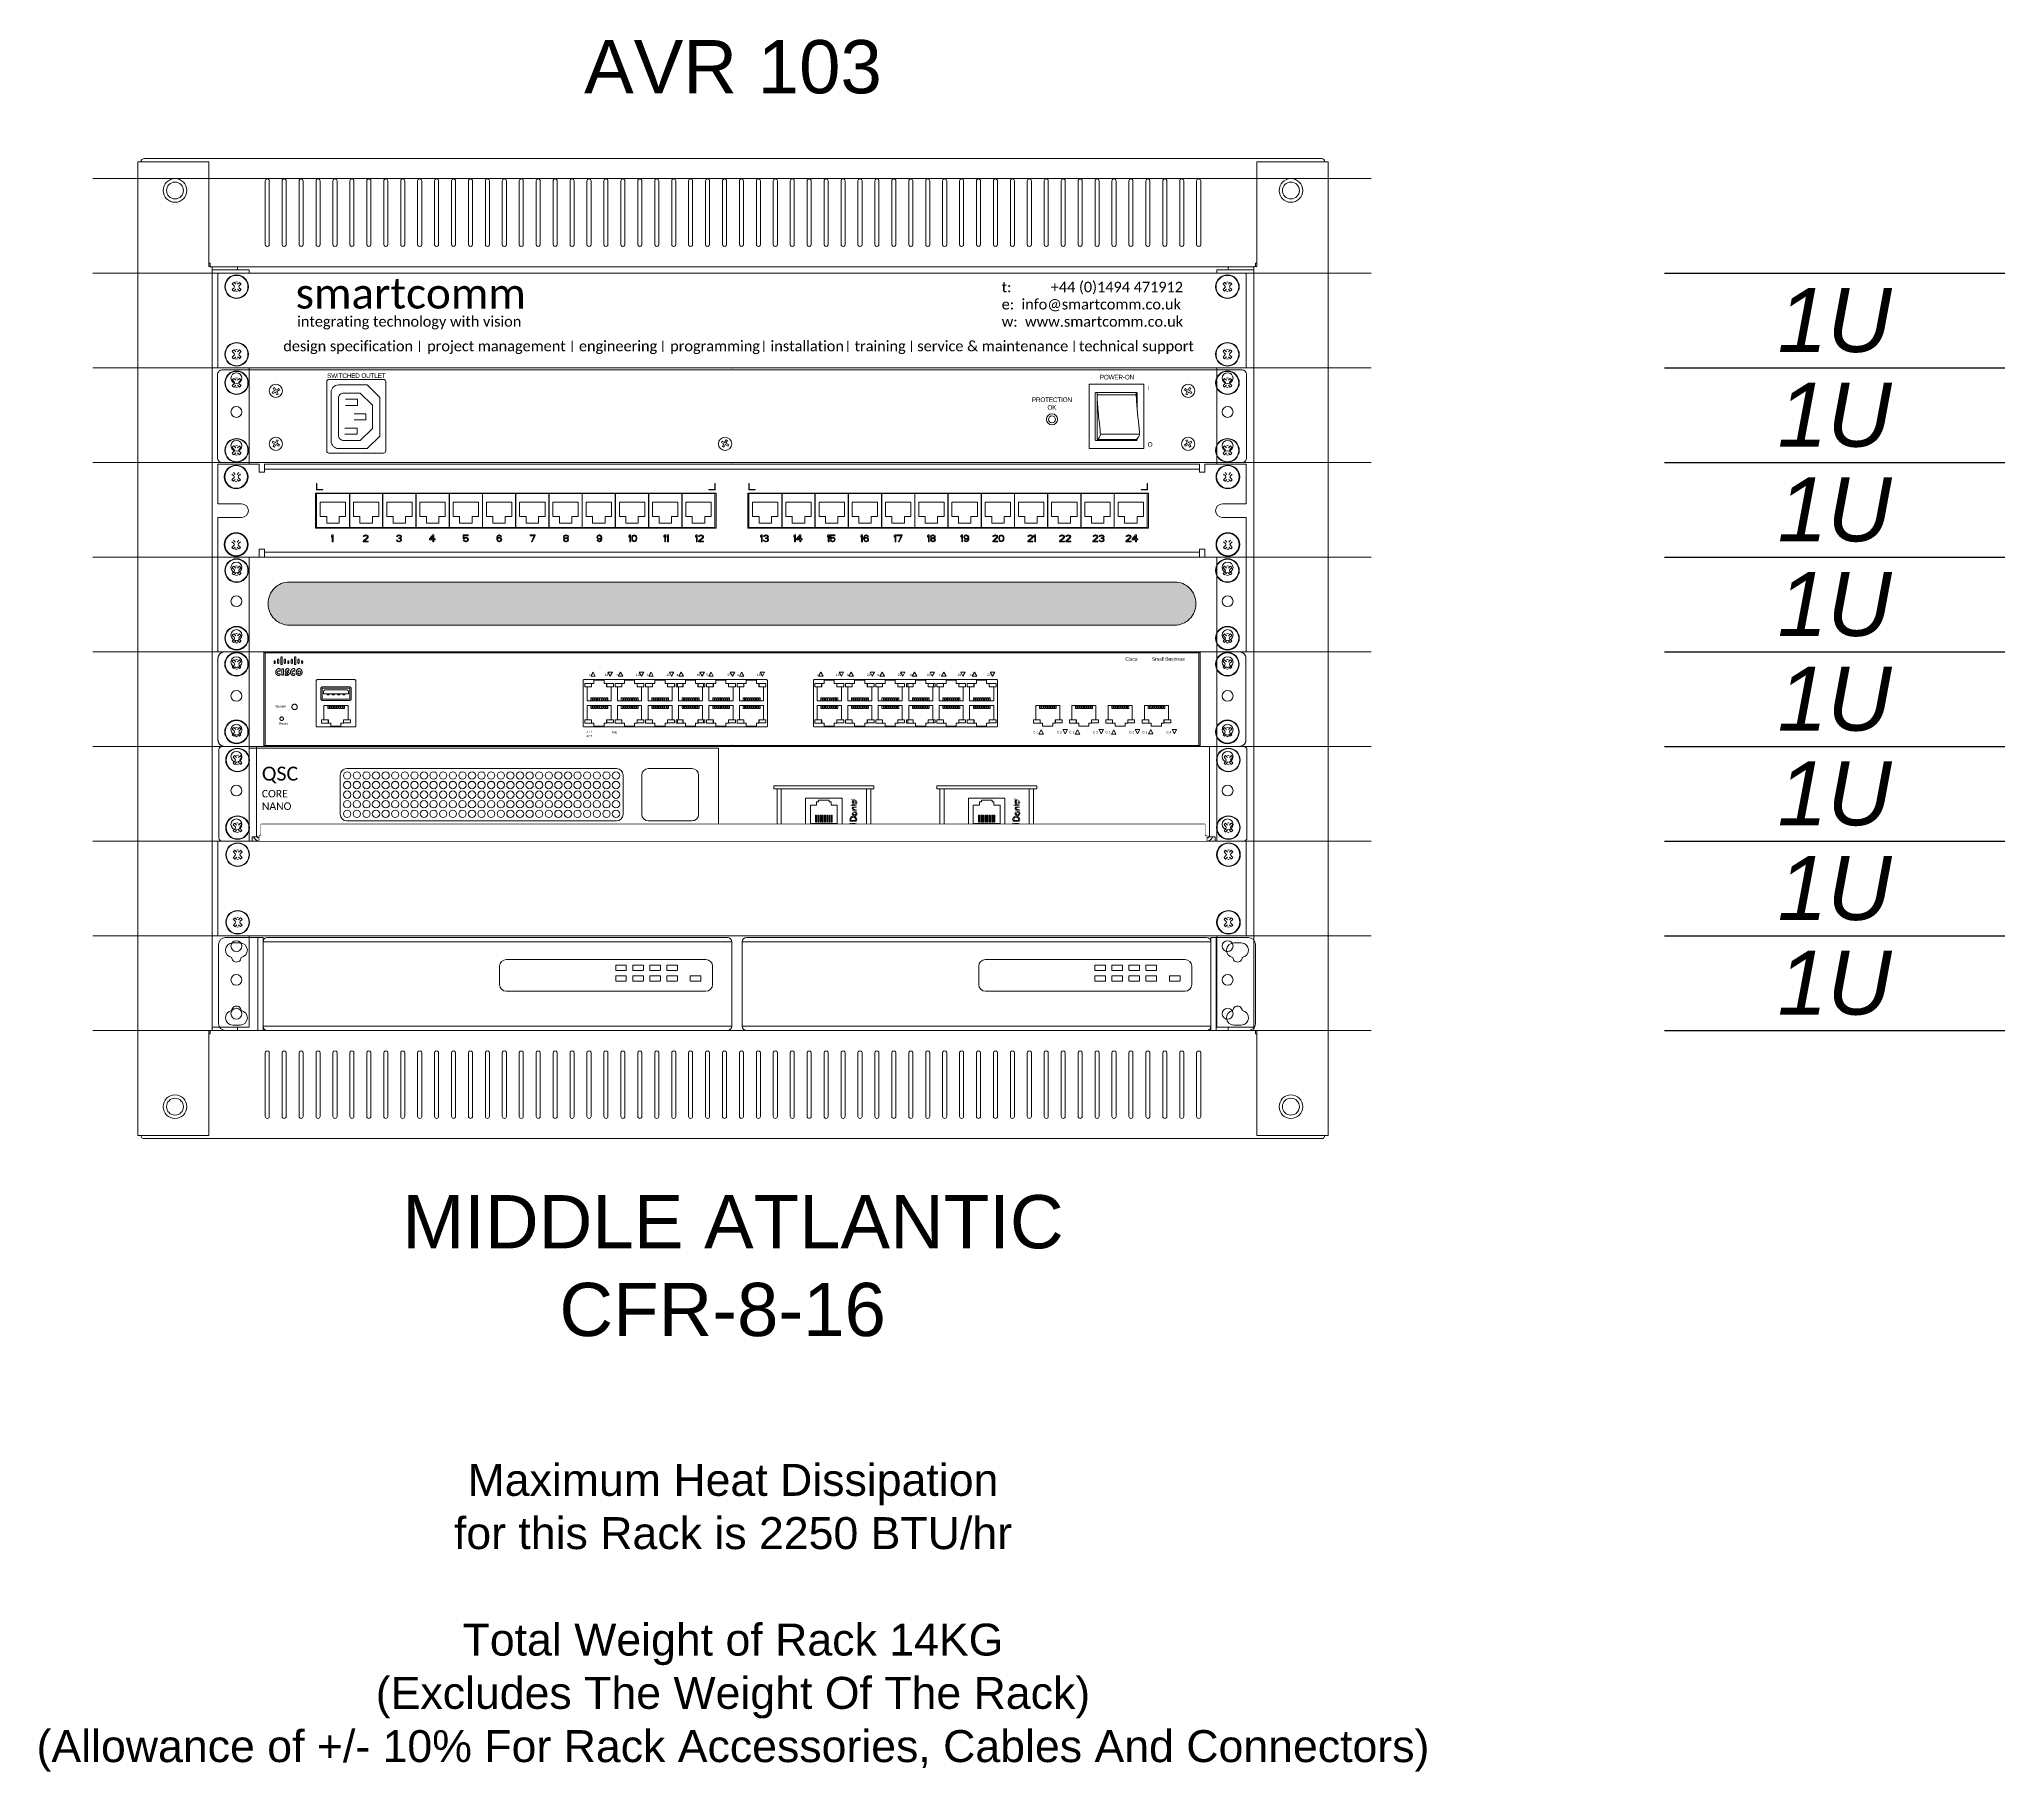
# Model space of a CAD drawing. Header units: millimetres. Extents: x -71336 to -33468, y -26189 to 22712.
# Drawn here: x -34391 to -33468, y -20595 to -19781 of the extents above; entities that cross this region are included whole.
import ezdxf
from ezdxf.enums import TextEntityAlignment as Align

# ---------------------------------------------------------------- set-up
doc = ezdxf.new("R2010")
doc.units = ezdxf.units.MM
doc.set_wipeout_variables(frame=1)
doc.layers.add('SC - Equipment', color=7, linetype='Continuous', lineweight=13)
doc.layers.add('SC - Rack Layout - U-guides and centreline', color=5, linetype='Continuous', lineweight=13, plot=False)
doc.layers.add('SC - Text', color=7, linetype='Continuous')
doc.layers.add('SC - TITLE_BLOCK', color=7, linetype='Continuous')
doc.layers.add('SC - Xlines', color=252, linetype='Continuous', plot=False)
doc.styles.add('ARIAL', font='arial.ttf')
doc.styles.add('CALIBRI', font='calibri.ttf')
doc.styles.get("Standard").update_dxf_attribs({"font": 'arial.ttf', "height": 35})
doc.styles.add('STYLE1', font='arial.ttf', dxfattribs={"height": 50})

# ---------------------------------------------------------------- blocks, each defined once
blk = doc.blocks.new('*U254')
at = {"layer": 'SC - Rack Layout - U-guides and centreline', "ltscale": 5}
blk.add_lwpolyline([(-300, 0), (300, 0)], dxfattribs=at)
blk = doc.blocks.new('*U255')
at = {"layer": 'SC - Rack Layout - U-guides and centreline', "color": 0, "linetype": 'ByBlock', "lineweight": -2, "transparency": 16777216}
for p in [(0, 400.05), (0, 355.6), (0, 311.15), (0, 266.7), (0, 222.25), (0, 177.8), (0, 133.35), (0, 88.9), (0, 44.45), (0, 0)]:
    blk.add_blockref('*U254', p, dxfattribs=at)
blk = doc.blocks.new('*U285')
at = {"ltscale": 5}
for p, q in [((-279.3873, 458.724), (-279.3873, 407.924)), ((279.3873, 458.724), (279.3873, 407.924)), ((-244.4623, 407.924), (-227.076, 407.924)), ((227.076, 407.924), (244.4623, 407.924)), ((-227.076, 52.324), (-244.4623, 52.324)), ((227.076, 52.324), (244.4623, 52.324))]:
    blk.add_line(p, q, dxfattribs=at)
at = {"layer": 'SC - Equipment'}
for p, q in [((-279.3873, 458.724), (-245.9863, 458.724)), ((-276.352, 460.248), (276.352, 460.248)), ((-274.828, 458.724), (-276.352, 458.724)), ((-245.9863, 409.5115), (-245.9863, 458.724)), ((245.9863, 409.5115), (245.9863, 458.724)), ((279.3873, 458.724), (245.9863, 458.724)), ((276.352, 458.724), (274.828, 458.724)), ((-219.583, 419.9255), (-219.583, 449.7705)), ((-217.678, 449.7705), (-217.678, 419.9255)), ((-211.6328, 419.9255), (-211.6328, 449.7705)), ((-209.7278, 449.7705), (-209.7278, 419.9255)), ((-203.6826, 419.9255), (-203.6826, 449.7705)), ((-201.7776, 449.7705), (-201.7776, 419.9255)), ((-195.7324, 419.9255), (-195.7324, 449.7705)), ((-193.8274, 449.7705), (-193.8274, 419.9255)), ((-187.7822, 419.9255), (-187.7822, 449.7705)), ((-185.8772, 449.7705), (-185.8772, 419.9255)), ((-179.832, 419.9255), (-179.832, 449.7705)), ((-177.927, 449.7705), (-177.927, 419.9255)), ((-171.8818, 419.9255), (-171.8818, 449.7705)), ((-169.9768, 449.7705), (-169.9768, 419.9255)), ((-163.9316, 419.9255), (-163.9316, 449.7705)), ((-162.0266, 449.7705), (-162.0266, 419.9255)), ((-155.9814, 419.9255), (-155.9814, 449.7705)), ((-154.0764, 449.7705), (-154.0764, 419.9255)), ((-148.0312, 419.9255), (-148.0312, 449.7705)), ((-146.1262, 449.7705), (-146.1262, 419.9255)), ((-140.081, 419.9255), (-140.081, 449.7705)), ((-138.176, 449.7705), (-138.176, 419.9255)), ((-132.1308, 419.9255), (-132.1308, 449.7705)), ((-130.2258, 449.7705), (-130.2258, 419.9255)), ((-124.1806, 419.9255), (-124.1806, 449.7705)), ((-122.2756, 449.7705), (-122.2756, 419.9255)), ((-116.2304, 419.9255), (-116.2304, 449.7705)), ((-114.3254, 449.7705), (-114.3254, 419.9255)), ((-108.2802, 419.9255), (-108.2802, 449.7705)), ((-106.3752, 449.7705), (-106.3752, 419.9255)), ((-100.33, 419.9255), (-100.33, 449.7705)), ((-98.425, 449.7705), (-98.425, 419.9255)), ((-92.3798, 419.9255), (-92.3798, 449.7705)), ((-90.4748, 449.7705), (-90.4748, 419.9255)), ((-84.4296, 419.9255), (-84.4296, 449.7705)), ((-82.5246, 449.7705), (-82.5246, 419.9255)), ((-76.4794, 419.9255), (-76.4794, 449.7705)), ((-74.5744, 449.7705), (-74.5744, 419.9255)), ((-68.5292, 419.9255), (-68.5292, 449.7705)), ((-66.6242, 449.7705), (-66.6242, 419.9255)), ((-60.579, 419.9255), (-60.579, 449.7705)), ((-58.674, 449.7705), (-58.674, 419.9255)), ((-52.6288, 419.9255), (-52.6288, 449.7705)), ((-50.7238, 449.7705), (-50.7238, 419.9255)), ((-44.6786, 419.9255), (-44.6786, 449.7705)), ((-42.7736, 449.7705), (-42.7736, 419.9255)), ((-36.7284, 419.9255), (-36.7284, 449.7705)), ((-34.8234, 449.7705), (-34.8234, 419.9255)), ((-28.7782, 419.9255), (-28.7782, 449.7705)), ((-26.8732, 449.7705), (-26.8732, 419.9255)), ((-20.828, 419.9255), (-20.828, 449.7705)), ((-18.923, 449.7705), (-18.923, 419.9255)), ((-12.8778, 419.9255), (-12.8778, 449.7705)), ((-10.9728, 449.7705), (-10.9728, 419.9255)), ((-4.9276, 419.9255), (-4.9276, 449.7705)), ((-3.0226, 449.7705), (-3.0226, 419.9255)), ((3.0226, 419.9255), (3.0226, 449.7705)), ((4.9276, 449.7705), (4.9276, 419.9255)), ((10.9728, 419.9255), (10.9728, 449.7705)), ((12.8778, 449.7705), (12.8778, 419.9255)), ((18.923, 419.9255), (18.923, 449.7705)), ((20.828, 449.7705), (20.828, 419.9255)), ((26.8732, 419.9255), (26.8732, 449.7705)), ((28.7782, 449.7705), (28.7782, 419.9255)), ((34.8234, 419.9255), (34.8234, 449.7705)), ((36.7284, 449.7705), (36.7284, 419.9255)), ((42.7736, 419.9255), (42.7736, 449.7705)), ((44.6786, 449.7705), (44.6786, 419.9255)), ((50.7238, 419.9255), (50.7238, 449.7705)), ((52.6288, 449.7705), (52.6288, 419.9255)), ((58.674, 419.9255), (58.674, 449.7705)), ((60.579, 449.7705), (60.579, 419.9255)), ((66.6242, 419.9255), (66.6242, 449.7705)), ((68.5292, 449.7705), (68.5292, 419.9255)), ((74.5744, 419.9255), (74.5744, 449.7705)), ((76.4794, 449.7705), (76.4794, 419.9255)), ((82.5246, 419.9255), (82.5246, 449.7705)), ((84.4296, 449.7705), (84.4296, 419.9255)), ((90.4748, 419.9255), (90.4748, 449.7705)), ((92.3798, 449.7705), (92.3798, 419.9255)), ((98.425, 419.9255), (98.425, 449.7705)), ((100.33, 449.7705), (100.33, 419.9255)), ((106.3752, 419.9255), (106.3752, 449.7705)), ((108.2802, 449.7705), (108.2802, 419.9255)), ((114.3254, 419.9255), (114.3254, 449.7705)), ((116.2304, 449.7705), (116.2304, 419.9255)), ((122.2756, 419.9255), (122.2756, 449.7705)), ((124.1806, 449.7705), (124.1806, 419.9255)), ((130.2258, 419.9255), (130.2258, 449.7705)), ((132.1308, 449.7705), (132.1308, 419.9255)), ((138.176, 419.9255), (138.176, 449.7705)), ((140.081, 449.7705), (140.081, 419.9255)), ((146.1262, 419.9255), (146.1262, 449.7705)), ((148.0312, 449.7705), (148.0312, 419.9255)), ((154.0764, 419.9255), (154.0764, 449.7705)), ((155.9814, 449.7705), (155.9814, 419.9255)), ((162.0266, 419.9255), (162.0266, 449.7705)), ((163.9316, 449.7705), (163.9316, 419.9255)), ((169.9768, 419.9255), (169.9768, 449.7705)), ((171.8818, 449.7705), (171.8818, 419.9255)), ((177.927, 419.9255), (177.927, 449.7705)), ((179.832, 449.7705), (179.832, 419.9255)), ((185.8772, 419.9255), (185.8772, 449.7705)), ((187.7822, 449.7705), (187.7822, 419.9255)), ((193.8274, 419.9255), (193.8274, 449.7705)), ((195.7324, 449.7705), (195.7324, 419.9255)), ((201.7776, 419.9255), (201.7776, 449.7705)), ((203.6826, 449.7705), (203.6826, 419.9255)), ((209.7278, 419.9255), (209.7278, 449.7705)), ((211.6328, 449.7705), (211.6328, 419.9255)), ((217.678, 419.9255), (217.678, 449.7705)), ((219.583, 449.7705), (219.583, 419.9255)), ((-279.3873, 407.924), (-279.3873, 363.474)), ((-245.364, 411.0482), (-245.9863, 411.0482)), ((-245.364, 409.5115), (-245.9863, 409.5115)), ((-245.364, 409.448), (-245.364, 411.0482)), ((-245.364, 409.448), (244.4623, 409.448)), ((-244.4623, 407.924), (-244.4623, 409.448)), ((-244.4623, 363.474), (-244.4623, 407.924)), ((-232.537, 409.448), (-232.537, 407.924)), ((-227.076, 407.924), (-227.076, 363.474)), ((-13.15085, 409.448), (-17.43621, 409.448)), ((227.076, 363.474), (227.076, 407.924)), ((232.537, 409.448), (232.537, 407.924)), ((244.4623, 409.5115), (245.9863, 409.5115)), ((244.4623, 407.924), (244.4623, 409.5115)), ((244.4623, 363.474), (244.4623, 407.924)), ((245.364, 409.5115), (245.364, 411.0482)), ((245.364, 411.0482), (245.9863, 411.0482)), ((279.3873, 407.924), (279.3873, 363.474)), ((-279.3873, 363.474), (-279.3873, 319.024)), ((-244.4623, 319.024), (-244.4623, 363.474)), ((-227.076, 363.474), (-227.076, 319.024)), ((227.076, 319.024), (227.076, 363.474)), ((244.4623, 319.024), (244.4623, 363.474)), ((279.3873, 363.474), (279.3873, 319.024)), ((-279.3873, 319.024), (-279.3873, 274.574)), ((-244.4623, 274.574), (-244.4623, 319.024)), ((-227.076, 319.024), (-227.076, 274.574)), ((227.076, 274.574), (227.076, 319.024)), ((244.4623, 274.574), (244.4623, 319.024)), ((279.3873, 319.024), (279.3873, 274.574)), ((-279.3873, 274.574), (-279.3873, 230.124)), ((-244.4623, 230.124), (-244.4623, 274.574)), ((-227.076, 274.574), (-227.076, 230.124)), ((227.076, 230.124), (227.076, 274.574)), ((244.4623, 230.124), (244.4623, 274.574)), ((279.3873, 274.574), (279.3873, 230.124)), ((-279.3873, 230.124), (-279.3873, 185.674)), ((-244.4623, 185.674), (-244.4623, 230.124)), ((-227.076, 230.124), (-227.076, 185.674)), ((227.076, 185.674), (227.076, 230.124)), ((244.4623, 185.674), (244.4623, 230.124)), ((279.3873, 230.124), (279.3873, 185.674)), ((-279.3873, 185.674), (-279.3873, 141.224)), ((-244.4623, 141.224), (-244.4623, 185.674)), ((-227.076, 185.674), (-227.076, 141.224)), ((227.076, 141.224), (227.076, 185.674)), ((244.4623, 141.224), (244.4623, 185.674)), ((279.3873, 185.674), (279.3873, 141.224)), ((-279.3873, 141.224), (-279.3873, 96.774)), ((-244.4623, 96.774), (-244.4623, 141.224)), ((-227.076, 141.224), (-227.076, 96.774)), ((227.076, 96.774), (227.076, 141.224)), ((244.4623, 96.774), (244.4623, 141.224)), ((279.3873, 141.224), (279.3873, 96.774)), ((-279.3873, 96.774), (-279.3873, 52.324)), ((-244.4623, 52.324), (-244.4623, 96.774)), ((-227.076, 96.774), (-227.076, 52.324)), ((227.076, 52.324), (227.076, 96.774)), ((244.4623, 52.324), (244.4623, 96.774)), ((279.3873, 96.774), (279.3873, 52.324)), ((-279.3873, 52.324), (-279.3873, 1.524)), ((-245.9863, 50.7365), (-245.9863, 1.524)), ((-245.364, 50.7365), (-245.9863, 50.7365)), ((-245.364, 49.1998), (-245.9863, 49.1998)), ((-245.364, 50.8), (244.4623, 50.8)), ((-245.364, 50.8), (-245.364, 49.1998)), ((-244.4623, 50.8), (-244.4623, 52.324)), ((-232.537, 50.8), (-232.537, 52.324)), ((232.537, 50.8), (232.537, 52.324)), ((244.4623, 50.8), (244.4623, 52.324)), ((244.4623, 50.7365), (245.9863, 50.7365)), ((245.364, 50.7365), (245.364, 49.1998)), ((245.364, 49.1998), (245.9863, 49.1998)), ((245.9863, 50.7365), (245.9863, 1.524)), ((279.3873, 52.324), (279.3873, 1.524)), ((-219.583, 40.3225), (-219.583, 10.4775)), ((-217.678, 10.4775), (-217.678, 40.3225)), ((-211.6328, 40.3225), (-211.6328, 10.4775)), ((-209.7278, 10.4775), (-209.7278, 40.3225)), ((-203.6826, 40.3225), (-203.6826, 10.4775)), ((-201.7776, 10.4775), (-201.7776, 40.3225)), ((-195.7324, 40.3225), (-195.7324, 10.4775)), ((-193.8274, 10.4775), (-193.8274, 40.3225)), ((-187.7822, 40.3225), (-187.7822, 10.4775)), ((-185.8772, 10.4775), (-185.8772, 40.3225)), ((-179.832, 40.3225), (-179.832, 10.4775)), ((-177.927, 10.4775), (-177.927, 40.3225)), ((-171.8818, 40.3225), (-171.8818, 10.4775)), ((-169.9768, 10.4775), (-169.9768, 40.3225)), ((-163.9316, 40.3225), (-163.9316, 10.4775)), ((-162.0266, 10.4775), (-162.0266, 40.3225)), ((-155.9814, 40.3225), (-155.9814, 10.4775)), ((-154.0764, 10.4775), (-154.0764, 40.3225)), ((-148.0312, 40.3225), (-148.0312, 10.4775)), ((-146.1262, 10.4775), (-146.1262, 40.3225)), ((-140.081, 40.3225), (-140.081, 10.4775)), ((-138.176, 10.4775), (-138.176, 40.3225)), ((-132.1308, 40.3225), (-132.1308, 10.4775)), ((-130.2258, 10.4775), (-130.2258, 40.3225)), ((-124.1806, 40.3225), (-124.1806, 10.4775)), ((-122.2756, 10.4775), (-122.2756, 40.3225)), ((-116.2304, 40.3225), (-116.2304, 10.4775)), ((-114.3254, 10.4775), (-114.3254, 40.3225)), ((-108.2802, 40.3225), (-108.2802, 10.4775)), ((-106.3752, 10.4775), (-106.3752, 40.3225)), ((-100.33, 40.3225), (-100.33, 10.4775)), ((-98.425, 10.4775), (-98.425, 40.3225)), ((-92.3798, 40.3225), (-92.3798, 10.4775)), ((-90.4748, 10.4775), (-90.4748, 40.3225)), ((-84.4296, 40.3225), (-84.4296, 10.4775)), ((-82.5246, 10.4775), (-82.5246, 40.3225)), ((-76.4794, 40.3225), (-76.4794, 10.4775)), ((-74.5744, 10.4775), (-74.5744, 40.3225)), ((-68.5292, 40.3225), (-68.5292, 10.4775)), ((-66.6242, 10.4775), (-66.6242, 40.3225)), ((-60.579, 40.3225), (-60.579, 10.4775)), ((-58.674, 10.4775), (-58.674, 40.3225)), ((-52.6288, 40.3225), (-52.6288, 10.4775)), ((-50.7238, 10.4775), (-50.7238, 40.3225)), ((-44.6786, 40.3225), (-44.6786, 10.4775)), ((-42.7736, 10.4775), (-42.7736, 40.3225)), ((-36.7284, 40.3225), (-36.7284, 10.4775)), ((-34.8234, 10.4775), (-34.8234, 40.3225)), ((-28.7782, 40.3225), (-28.7782, 10.4775)), ((-26.8732, 10.4775), (-26.8732, 40.3225)), ((-20.828, 40.3225), (-20.828, 10.4775)), ((-18.923, 10.4775), (-18.923, 40.3225)), ((-12.8778, 40.3225), (-12.8778, 10.4775)), ((-10.9728, 10.4775), (-10.9728, 40.3225)), ((-4.9276, 40.3225), (-4.9276, 10.4775)), ((-3.0226, 10.4775), (-3.0226, 40.3225)), ((3.0226, 40.3225), (3.0226, 10.4775)), ((4.9276, 10.4775), (4.9276, 40.3225)), ((10.9728, 40.3225), (10.9728, 10.4775)), ((12.8778, 10.4775), (12.8778, 40.3225)), ((18.923, 40.3225), (18.923, 10.4775)), ((20.828, 10.4775), (20.828, 40.3225)), ((26.8732, 40.3225), (26.8732, 10.4775)), ((28.7782, 10.4775), (28.7782, 40.3225)), ((34.8234, 40.3225), (34.8234, 10.4775)), ((36.7284, 10.4775), (36.7284, 40.3225)), ((42.7736, 40.3225), (42.7736, 10.4775)), ((44.6786, 10.4775), (44.6786, 40.3225)), ((50.7238, 40.3225), (50.7238, 10.4775)), ((52.6288, 10.4775), (52.6288, 40.3225)), ((58.674, 40.3225), (58.674, 10.4775)), ((60.579, 10.4775), (60.579, 40.3225)), ((66.6242, 40.3225), (66.6242, 10.4775)), ((68.5292, 10.4775), (68.5292, 40.3225)), ((74.5744, 40.3225), (74.5744, 10.4775)), ((76.4794, 10.4775), (76.4794, 40.3225)), ((82.5246, 40.3225), (82.5246, 10.4775)), ((84.4296, 10.4775), (84.4296, 40.3225)), ((90.4748, 40.3225), (90.4748, 10.4775)), ((92.3798, 10.4775), (92.3798, 40.3225)), ((98.425, 40.3225), (98.425, 10.4775)), ((100.33, 10.4775), (100.33, 40.3225)), ((106.3752, 40.3225), (106.3752, 10.4775)), ((108.2802, 10.4775), (108.2802, 40.3225)), ((114.3254, 40.3225), (114.3254, 10.4775)), ((116.2304, 10.4775), (116.2304, 40.3225)), ((122.2756, 40.3225), (122.2756, 10.4775)), ((124.1806, 10.4775), (124.1806, 40.3225)), ((130.2258, 40.3225), (130.2258, 10.4775)), ((132.1308, 10.4775), (132.1308, 40.3225)), ((138.176, 40.3225), (138.176, 10.4775)), ((140.081, 10.4775), (140.081, 40.3225)), ((146.1262, 40.3225), (146.1262, 10.4775)), ((148.0312, 10.4775), (148.0312, 40.3225)), ((154.0764, 40.3225), (154.0764, 10.4775)), ((155.9814, 10.4775), (155.9814, 40.3225)), ((162.0266, 40.3225), (162.0266, 10.4775)), ((163.9316, 10.4775), (163.9316, 40.3225)), ((169.9768, 40.3225), (169.9768, 10.4775)), ((171.8818, 10.4775), (171.8818, 40.3225)), ((177.927, 40.3225), (177.927, 10.4775)), ((179.832, 10.4775), (179.832, 40.3225)), ((185.8772, 40.3225), (185.8772, 10.4775)), ((187.7822, 10.4775), (187.7822, 40.3225)), ((193.8274, 40.3225), (193.8274, 10.4775)), ((195.7324, 10.4775), (195.7324, 40.3225)), ((201.7776, 40.3225), (201.7776, 10.4775)), ((203.6826, 10.4775), (203.6826, 40.3225)), ((209.7278, 40.3225), (209.7278, 10.4775)), ((211.6328, 10.4775), (211.6328, 40.3225)), ((217.678, 40.3225), (217.678, 10.4775)), ((219.583, 10.4775), (219.583, 40.3225)), ((-279.3873, 1.524), (-245.9863, 1.524)), ((-276.352, 0), (276.352, 0)), ((109.56379, 0), (115.91379, 0)), ((279.3873, 1.524), (245.9863, 1.524)), ((276.352, 1.524), (274.828, 1.524))]:
    blk.add_line(p, q, dxfattribs=at)
for centre, radius in [((-261.9375, 445.2366), 5.5499), ((-261.9375, 445.2366), 3.9751), ((261.9375, 445.2366), 5.5499), ((261.9375, 445.2366), 3.9751), ((-233.11485, 401.574), 2.54), ((232.21315, 401.574), 2.54), ((-233.11485, 385.699), 2.54), ((232.21315, 385.699), 2.54), ((-233.11485, 369.824), 2.54), ((232.21315, 369.824), 2.54), ((-233.11485, 357.124), 2.54), ((232.21315, 357.124), 2.54), ((-233.11485, 341.249), 2.54), ((232.21315, 341.249), 2.54), ((-233.11485, 325.374), 2.54), ((232.21315, 325.374), 2.54), ((-233.11485, 312.674), 2.54), ((232.21315, 312.674), 2.54), ((-233.11485, 296.799), 2.54), ((232.21315, 296.799), 2.54), ((-233.11485, 280.924), 2.54), ((232.21315, 280.924), 2.54), ((-233.11485, 268.224), 2.54), ((232.21315, 268.224), 2.54), ((-233.11485, 252.349), 2.54), ((232.21315, 252.349), 2.54), ((-233.11485, 236.474), 2.54), ((232.21315, 236.474), 2.54), ((-233.11485, 223.774), 2.54), ((232.21315, 223.774), 2.54), ((-233.11485, 207.899), 2.54), ((232.21315, 207.899), 2.54), ((-233.11485, 192.024), 2.54), ((232.21315, 192.024), 2.54), ((-233.11485, 179.324), 2.54), ((232.21315, 179.324), 2.54), ((-233.11485, 163.449), 2.54), ((232.21315, 163.449), 2.54), ((-233.11485, 147.574), 2.54), ((232.21315, 147.574), 2.54), ((-233.11485, 134.874), 2.54), ((232.21315, 134.874), 2.54), ((-233.11485, 118.999), 2.54), ((232.21315, 118.999), 2.54), ((-233.11485, 103.124), 2.54), ((232.21315, 103.124), 2.54), ((-233.11485, 90.424), 2.54), ((232.21315, 90.424), 2.54), ((-233.11485, 74.549), 2.54), ((232.21315, 74.549), 2.54), ((-233.11485, 58.674), 2.54), ((232.21315, 58.674), 2.54), ((-261.9375, 15.0114), 5.5499), ((-261.9375, 15.0114), 3.9751), ((261.9375, 15.0114), 5.5499), ((261.9375, 15.0114), 3.9751)]:
    blk.add_circle(centre, radius, dxfattribs=at)
for centre, radius, start, end in [((-276.352, 458.724), 1.524, 90, 180), ((276.352, 458.724), 1.524, 0, 90), ((-218.6305, 449.7705), 0.9525, 0.000017, 180.000009), ((-210.6803, 449.7705), 0.9525, 0.000017, 180.000009), ((-202.7301, 449.7705), 0.9525, 0.000017, 180.000009), ((-194.7799, 449.7705), 0.9525, 0.000017, 180.000009), ((-186.8297, 449.7705), 0.9525, 0.000017, 180.000009), ((-178.8795, 449.7705), 0.9525, 0.000017, 180.000009), ((-170.9293, 449.7705), 0.9525, 0.000017, 180.000009), ((-162.9791, 449.7705), 0.9525, 0.000017, 180.000009), ((-155.0289, 449.7705), 0.9525, 0.000017, 180.000009), ((-147.0787, 449.7705), 0.9525, 0.000017, 180.000009), ((-139.1285, 449.7705), 0.9525, 0.000017, 180.000009), ((-131.1783, 449.7705), 0.9525, 0.000017, 180.000009), ((-123.2281, 449.7705), 0.9525, 0.000017, 180.000009), ((-115.2779, 449.7705), 0.9525, 0.000017, 180.000009), ((-107.3277, 449.7705), 0.9525, 0.000017, 180.000009), ((-99.3775, 449.7705), 0.9525, 0.000017, 180.000009), ((-91.4273, 449.7705), 0.9525, 0.000017, 180.000009), ((-83.4771, 449.7705), 0.9525, 0.000017, 180.000009), ((-75.5269, 449.7705), 0.9525, 0.000017, 180.000009), ((-67.5767, 449.7705), 0.9525, 0.000017, 180.000009), ((-59.6265, 449.7705), 0.9525, 0.000017, 180.000009), ((-51.6763, 449.7705), 0.9525, 0.000017, 180.000009), ((-43.7261, 449.7705), 0.9525, 0.000017, 180.000009), ((-35.7759, 449.7705), 0.9525, 0.000017, 180.000009), ((-27.8257, 449.7705), 0.9525, 0.000017, 180.000009), ((-19.8755, 449.7705), 0.9525, 0.000017, 180.000009), ((-11.9253, 449.7705), 0.9525, 0.000017, 180.000009), ((-3.9751, 449.7705), 0.9525, 0.000017, 180.000009), ((3.9751, 449.7705), 0.9525, 0.000017, 180.000009), ((11.9253, 449.7705), 0.9525, 0.000017, 180.000009), ((19.8755, 449.7705), 0.9525, 0.000017, 180.000009), ((27.8257, 449.7705), 0.9525, 0.000017, 180.000009), ((35.7759, 449.7705), 0.9525, 0.000017, 180.000009), ((43.7261, 449.7705), 0.9525, 0.000017, 180.000009), ((51.6763, 449.7705), 0.9525, 0.000017, 180.000009), ((59.6265, 449.7705), 0.9525, 0.000017, 180.000009), ((67.5767, 449.7705), 0.9525, 0.000017, 180.000009), ((75.5269, 449.7705), 0.9525, 0.000017, 180.000009), ((83.4771, 449.7705), 0.9525, 0.000017, 180.000009), ((91.4273, 449.7705), 0.9525, 0.000017, 180.000009), ((99.3775, 449.7705), 0.9525, 0.000017, 180.000009), ((107.3277, 449.7705), 0.9525, 0.000017, 180.000009), ((115.2779, 449.7705), 0.9525, 0.000017, 180.000009), ((123.2281, 449.7705), 0.9525, 0.000017, 180.000009), ((131.1783, 449.7705), 0.9525, 0.000017, 180.000009), ((139.1285, 449.7705), 0.9525, 0.000017, 180.000009), ((147.0787, 449.7705), 0.9525, 0.000017, 180.000009), ((155.0289, 449.7705), 0.9525, 0.000017, 180.000009), ((162.9791, 449.7705), 0.9525, 0.000017, 180.000009), ((170.9293, 449.7705), 0.9525, 0.000017, 180.000009), ((178.8795, 449.7705), 0.9525, 0.000017, 180.000009), ((186.8297, 449.7705), 0.9525, 0.000017, 180.000009), ((194.7799, 449.7705), 0.9525, 0.000017, 180.000009), ((202.7301, 449.7705), 0.9525, 0.000017, 180.000009), ((210.6803, 449.7705), 0.9525, 0.000017, 180.000009), ((218.6305, 449.7705), 0.9525, 0.000017, 180.000009), ((-218.6305, 419.9255), 0.9525, 180.000009, 0.000017), ((-210.6803, 419.9255), 0.9525, 180.000009, 0.000017), ((-202.7301, 419.9255), 0.9525, 180.000009, 0.000017), ((-194.7799, 419.9255), 0.9525, 180.000009, 0.000017), ((-186.8297, 419.9255), 0.9525, 180.000009, 0.000017), ((-178.8795, 419.9255), 0.9525, 180.000009, 0.000017), ((-170.9293, 419.9255), 0.9525, 180.000009, 0.000017), ((-162.9791, 419.9255), 0.9525, 180.000009, 0.000017), ((-155.0289, 419.9255), 0.9525, 180.000009, 0.000017), ((-147.0787, 419.9255), 0.9525, 180.000009, 0.000017), ((-139.1285, 419.9255), 0.9525, 180.000009, 0.000017), ((-131.1783, 419.9255), 0.9525, 180.000009, 0.000017), ((-123.2281, 419.9255), 0.9525, 180.000009, 0.000017), ((-115.2779, 419.9255), 0.9525, 180.000009, 0.000017), ((-107.3277, 419.9255), 0.9525, 180.000009, 0.000017), ((-99.3775, 419.9255), 0.9525, 180.000009, 0.000017), ((-91.4273, 419.9255), 0.9525, 180.000009, 0.000017), ((-83.4771, 419.9255), 0.9525, 180.000009, 0.000017), ((-75.5269, 419.9255), 0.9525, 180.000009, 0.000017), ((-67.5767, 419.9255), 0.9525, 180.000009, 0.000017), ((-59.6265, 419.9255), 0.9525, 180.000009, 0.000017), ((-51.6763, 419.9255), 0.9525, 180.000009, 0.000017), ((-43.7261, 419.9255), 0.9525, 180.000009, 0.000017), ((-35.7759, 419.9255), 0.9525, 180.000009, 0.000017), ((-27.8257, 419.9255), 0.9525, 180.000009, 0.000017), ((-19.8755, 419.9255), 0.9525, 180.000009, 0.000017), ((-11.9253, 419.9255), 0.9525, 180.000009, 0.000017), ((-3.9751, 419.9255), 0.9525, 180.000009, 0.000017), ((3.9751, 419.9255), 0.9525, 180.000009, 0.000017), ((11.9253, 419.9255), 0.9525, 180.000009, 0.000017), ((19.8755, 419.9255), 0.9525, 180.000009, 0.000017), ((27.8257, 419.9255), 0.9525, 180.000009, 0.000017), ((35.7759, 419.9255), 0.9525, 180.000009, 0.000017), ((43.7261, 419.9255), 0.9525, 180.000009, 0.000017), ((51.6763, 419.9255), 0.9525, 180.000009, 0.000017), ((59.6265, 419.9255), 0.9525, 180.000009, 0.000017), ((67.5767, 419.9255), 0.9525, 180.000009, 0.000017), ((75.5269, 419.9255), 0.9525, 180.000009, 0.000017), ((83.4771, 419.9255), 0.9525, 180.000009, 0.000017), ((91.4273, 419.9255), 0.9525, 180.000009, 0.000017), ((99.3775, 419.9255), 0.9525, 180.000009, 0.000017), ((107.3277, 419.9255), 0.9525, 180.000009, 0.000017), ((115.2779, 419.9255), 0.9525, 180.000009, 0.000017), ((123.2281, 419.9255), 0.9525, 180.000009, 0.000017), ((131.1783, 419.9255), 0.9525, 180.000009, 0.000017), ((139.1285, 419.9255), 0.9525, 180.000009, 0.000017), ((147.0787, 419.9255), 0.9525, 180.000009, 0.000017), ((155.0289, 419.9255), 0.9525, 180.000009, 0.000017), ((162.9791, 419.9255), 0.9525, 180.000009, 0.000017), ((170.9293, 419.9255), 0.9525, 180.000009, 0.000017), ((178.8795, 419.9255), 0.9525, 180.000009, 0.000017), ((186.8297, 419.9255), 0.9525, 180.000009, 0.000017), ((194.7799, 419.9255), 0.9525, 180.000009, 0.000017), ((202.7301, 419.9255), 0.9525, 180.000009, 0.000017), ((210.6803, 419.9255), 0.9525, 180.000009, 0.000017), ((218.6305, 419.9255), 0.9525, 180.000009, 0.000017), ((-218.6305, 40.3225), 0.9525, 359.999983, 179.999991), ((-210.6803, 40.3225), 0.9525, 359.999983, 179.999991), ((-202.7301, 40.3225), 0.9525, 359.999983, 179.999991), ((-194.7799, 40.3225), 0.9525, 359.999983, 179.999991), ((-186.8297, 40.3225), 0.9525, 359.999983, 179.999991), ((-178.8795, 40.3225), 0.9525, 359.999983, 179.999991), ((-170.9293, 40.3225), 0.9525, 359.999983, 179.999991), ((-162.9791, 40.3225), 0.9525, 359.999983, 179.999991), ((-155.0289, 40.3225), 0.9525, 359.999983, 179.999991), ((-147.0787, 40.3225), 0.9525, 359.999983, 179.999991), ((-139.1285, 40.3225), 0.9525, 359.999983, 179.999991), ((-131.1783, 40.3225), 0.9525, 359.999983, 179.999991), ((-123.2281, 40.3225), 0.9525, 359.999983, 179.999991), ((-115.2779, 40.3225), 0.9525, 359.999983, 179.999991), ((-107.3277, 40.3225), 0.9525, 359.999983, 179.999991), ((-99.3775, 40.3225), 0.9525, 359.999983, 179.999991), ((-91.4273, 40.3225), 0.9525, 359.999983, 179.999991), ((-83.4771, 40.3225), 0.9525, 359.999983, 179.999991), ((-75.5269, 40.3225), 0.9525, 359.999983, 179.999991), ((-67.5767, 40.3225), 0.9525, 359.999983, 179.999991), ((-59.6265, 40.3225), 0.9525, 359.999983, 179.999991), ((-51.6763, 40.3225), 0.9525, 359.999983, 179.999991), ((-43.7261, 40.3225), 0.9525, 359.999983, 179.999991), ((-35.7759, 40.3225), 0.9525, 359.999983, 179.999991), ((-27.8257, 40.3225), 0.9525, 359.999983, 179.999991), ((-19.8755, 40.3225), 0.9525, 359.999983, 179.999991), ((-11.9253, 40.3225), 0.9525, 359.999983, 179.999991), ((-3.9751, 40.3225), 0.9525, 359.999983, 179.999991), ((3.9751, 40.3225), 0.9525, 359.999983, 179.999991), ((11.9253, 40.3225), 0.9525, 359.999983, 179.999991), ((19.8755, 40.3225), 0.9525, 359.999983, 179.999991), ((27.8257, 40.3225), 0.9525, 359.999983, 179.999991), ((35.7759, 40.3225), 0.9525, 359.999983, 179.999991), ((43.7261, 40.3225), 0.9525, 359.999983, 179.999991), ((51.6763, 40.3225), 0.9525, 359.999983, 179.999991), ((59.6265, 40.3225), 0.9525, 359.999983, 179.999991), ((67.5767, 40.3225), 0.9525, 359.999983, 179.999991), ((75.5269, 40.3225), 0.9525, 359.999983, 179.999991), ((83.4771, 40.3225), 0.9525, 359.999983, 179.999991), ((91.4273, 40.3225), 0.9525, 359.999983, 179.999991), ((99.3775, 40.3225), 0.9525, 359.999983, 179.999991), ((107.3277, 40.3225), 0.9525, 359.999983, 179.999991), ((115.2779, 40.3225), 0.9525, 359.999983, 179.999991), ((123.2281, 40.3225), 0.9525, 359.999983, 179.999991), ((131.1783, 40.3225), 0.9525, 359.999983, 179.999991), ((139.1285, 40.3225), 0.9525, 359.999983, 179.999991), ((147.0787, 40.3225), 0.9525, 359.999983, 179.999991), ((155.0289, 40.3225), 0.9525, 359.999983, 179.999991), ((162.9791, 40.3225), 0.9525, 359.999983, 179.999991), ((170.9293, 40.3225), 0.9525, 359.999983, 179.999991), ((178.8795, 40.3225), 0.9525, 359.999983, 179.999991), ((186.8297, 40.3225), 0.9525, 359.999983, 179.999991), ((194.7799, 40.3225), 0.9525, 359.999983, 179.999991), ((202.7301, 40.3225), 0.9525, 359.999983, 179.999991), ((210.6803, 40.3225), 0.9525, 359.999983, 179.999991), ((218.6305, 40.3225), 0.9525, 359.999983, 179.999991), ((-218.6305, 10.4775), 0.9525, 179.999991, 359.999983), ((-210.6803, 10.4775), 0.9525, 179.999991, 359.999983), ((-202.7301, 10.4775), 0.9525, 179.999991, 359.999983), ((-194.7799, 10.4775), 0.9525, 179.999991, 359.999983), ((-186.8297, 10.4775), 0.9525, 179.999991, 359.999983), ((-178.8795, 10.4775), 0.9525, 179.999991, 359.999983), ((-170.9293, 10.4775), 0.9525, 179.999991, 359.999983), ((-162.9791, 10.4775), 0.9525, 179.999991, 359.999983), ((-155.0289, 10.4775), 0.9525, 179.999991, 359.999983), ((-147.0787, 10.4775), 0.9525, 179.999991, 359.999983), ((-139.1285, 10.4775), 0.9525, 179.999991, 359.999983), ((-131.1783, 10.4775), 0.9525, 179.999991, 359.999983), ((-123.2281, 10.4775), 0.9525, 179.999991, 359.999983), ((-115.2779, 10.4775), 0.9525, 179.999991, 359.999983), ((-107.3277, 10.4775), 0.9525, 179.999991, 359.999983), ((-99.3775, 10.4775), 0.9525, 179.999991, 359.999983), ((-91.4273, 10.4775), 0.9525, 179.999991, 359.999983), ((-83.4771, 10.4775), 0.9525, 179.999991, 359.999983), ((-75.5269, 10.4775), 0.9525, 179.999991, 359.999983), ((-67.5767, 10.4775), 0.9525, 179.999991, 359.999983), ((-59.6265, 10.4775), 0.9525, 179.999991, 359.999983), ((-51.6763, 10.4775), 0.9525, 179.999991, 359.999983), ((-43.7261, 10.4775), 0.9525, 179.999991, 359.999983), ((-35.7759, 10.4775), 0.9525, 179.999991, 359.999983), ((-27.8257, 10.4775), 0.9525, 179.999991, 359.999983), ((-19.8755, 10.4775), 0.9525, 179.999991, 359.999983), ((-11.9253, 10.4775), 0.9525, 179.999991, 359.999983), ((-3.9751, 10.4775), 0.9525, 179.999991, 359.999983), ((3.9751, 10.4775), 0.9525, 179.999991, 359.999983), ((11.9253, 10.4775), 0.9525, 179.999991, 359.999983), ((19.8755, 10.4775), 0.9525, 179.999991, 359.999983), ((27.8257, 10.4775), 0.9525, 179.999991, 359.999983), ((35.7759, 10.4775), 0.9525, 179.999991, 359.999983), ((43.7261, 10.4775), 0.9525, 179.999991, 359.999983), ((51.6763, 10.4775), 0.9525, 179.999991, 359.999983), ((59.6265, 10.4775), 0.9525, 179.999991, 359.999983), ((67.5767, 10.4775), 0.9525, 179.999991, 359.999983), ((75.5269, 10.4775), 0.9525, 179.999991, 359.999983), ((83.4771, 10.4775), 0.9525, 179.999991, 359.999983), ((91.4273, 10.4775), 0.9525, 179.999991, 359.999983), ((99.3775, 10.4775), 0.9525, 179.999991, 359.999983), ((107.3277, 10.4775), 0.9525, 179.999991, 359.999983), ((115.2779, 10.4775), 0.9525, 179.999991, 359.999983), ((123.2281, 10.4775), 0.9525, 179.999991, 359.999983), ((131.1783, 10.4775), 0.9525, 179.999991, 359.999983), ((139.1285, 10.4775), 0.9525, 179.999991, 359.999983), ((147.0787, 10.4775), 0.9525, 179.999991, 359.999983), ((155.0289, 10.4775), 0.9525, 179.999991, 359.999983), ((162.9791, 10.4775), 0.9525, 179.999991, 359.999983), ((170.9293, 10.4775), 0.9525, 179.999991, 359.999983), ((178.8795, 10.4775), 0.9525, 179.999991, 359.999983), ((186.8297, 10.4775), 0.9525, 179.999991, 359.999983), ((194.7799, 10.4775), 0.9525, 179.999991, 359.999983), ((202.7301, 10.4775), 0.9525, 179.999991, 359.999983), ((210.6803, 10.4775), 0.9525, 179.999991, 359.999983), ((218.6305, 10.4775), 0.9525, 179.999991, 359.999983), ((-276.352, 1.524), 1.524, 180, 270), ((276.352, 1.524), 1.524, 270, 0)]:
    blk.add_arc(centre, radius, start, end, dxfattribs=at)
at = {"ltscale": 5, "style": 'ARIAL', "flags": 1}
blk.add_attdef('UNITS', (470.5, 46), '', height=9.73997, dxfattribs=at)
blk = doc.blocks.new('BLUESTREAM DA11ADE')
at = {"layer": 'SC - Equipment', "transparency": 33554559}
h = blk.add_hatch(color=256, dxfattribs=at)
h.paths.add_polyline_path([(13.13, 19.66, 0.07629), (13.13, 19.64)], flags=0)
h.paths.add_polyline_path([(13.13, 19.64, 0.014144), (13.12, 19.61)], flags=0)
h.paths.add_polyline_path([(13.39, 19.74), (13.39, 19.67), (13.26, 19.59), (13.26, 19.54), (13.39, 19.54), (13.39, 19.47), (13.07, 19.47), (13.07, 19.63)], flags=0)
h.paths.add_polyline_path([(13.07, 19.68, 0.038733), (13.07, 19.63)], flags=0)
h.paths.add_polyline_path([(13.11, 19.74, 0.147109), (13.08, 19.72)], flags=0)
h.paths.add_polyline_path([(12.98, 19.6, 0.101799), (13, 19.5)], flags=0)
h.paths.add_polyline_path([(13, 19.5, 0.097091), (13.05, 19.43)], flags=0)
h.paths.add_polyline_path([(13.05, 19.43, 0.098298), (13.13, 19.37)], flags=0)
h.paths.add_polyline_path([(13.13, 19.37, 0.10256), (13.23, 19.36)], flags=0)
h.paths.add_polyline_path([(13.23, 19.36, 0.10285), (13.33, 19.37)], flags=0)
h.paths.add_polyline_path([(13.33, 19.37, 0.097855), (13.41, 19.43)], flags=0)
h.paths.add_polyline_path([(13.41, 19.43, 0.096839), (13.46, 19.5)], flags=0)
h.paths.add_polyline_path([(13.46, 19.5, 0.101799), (13.48, 19.6)], flags=0)
h.paths.add_polyline_path([(13.48, 19.6, 0.101799), (13.46, 19.69)], flags=0)
h.paths.add_polyline_path([(13.46, 19.69, 0.098991), (13.41, 19.77)], flags=0)
h.paths.add_polyline_path([(13.41, 19.77, 0.094438), (13.33, 19.82)], flags=0)
h.paths.add_polyline_path([(13.33, 19.82, 0.099305), (13.23, 19.84)], flags=0)
h.paths.add_polyline_path([(13.23, 19.84, 0.09903), (13.13, 19.82)], flags=0)
h.paths.add_polyline_path([(13.13, 19.82, 0.094869), (13.05, 19.77)], flags=0)
h.paths.add_polyline_path([(13.05, 19.77, 0.099236), (13, 19.69)], flags=0)
h.paths.add_polyline_path([(13, 19.69, 0.101799), (12.98, 19.6)], flags=0)
h.paths.add_polyline_path([(13.52, 19.48, 0.103364), (13.55, 19.6)], flags=0)
h.paths.add_polyline_path([(13.45, 19.38, 0.094948), (13.52, 19.48)], flags=0)
h.paths.add_polyline_path([(13.35, 19.31, 0.102021), (13.45, 19.38)], flags=0)
h.paths.add_polyline_path([(13.23, 19.29, 0.100154), (13.35, 19.31)], flags=0)
h.paths.add_polyline_path([(13.11, 19.31, 0.099206), (13.23, 19.29)], flags=0)
h.paths.add_polyline_path([(13.01, 19.38, 0.100699), (13.11, 19.31)], flags=0)
h.paths.add_polyline_path([(12.94, 19.48, 0.094948), (13.01, 19.38)], flags=0)
h.paths.add_polyline_path([(12.92, 19.6, 0.103364), (12.94, 19.48)], flags=0)
h.paths.add_polyline_path([(12.94, 19.72, 0.103186), (12.92, 19.6)], flags=0)
h.paths.add_polyline_path([(13.01, 19.82, 0.096311), (12.94, 19.72)], flags=0)
h.paths.add_polyline_path([(13.11, 19.89, 0.100699), (13.01, 19.82)], flags=0)
h.paths.add_polyline_path([(13.23, 19.91, 0.102027), (13.11, 19.89)], flags=0)
h.paths.add_polyline_path([(13.45, 19.82, 0.102021), (13.35, 19.89)], flags=0)
h.paths.add_polyline_path([(13.52, 19.72, 0.096311), (13.45, 19.82)], flags=0)
h.paths.add_polyline_path([(13.55, 19.6, 0.103186), (13.52, 19.72)], flags=0)
h = blk.add_hatch(color=256, dxfattribs=at)
h.paths.add_polyline_path([(14.68, 19.05), (14.73, 19.02)], flags=0)
h.paths.add_polyline_path([(14.54, 17.94), (14.54, 19.45), (14.43, 19.45)], flags=0)
h.paths.add_polyline_path([(15.54, 18.47, 0.279393), (14.97, 19.44)], flags=0)
h.paths.add_polyline_path([(14.97, 19.44), (14.92, 19.47)], flags=0)
h = blk.add_hatch(color=256, dxfattribs=at)
h.paths.add_polyline_path([(12.65, 9.73), (12.65, 9.81)], flags=0)
h.paths.add_polyline_path([(14.99, 9.81), (14.99, 9.73)], flags=0)
h.paths.add_polyline_path([(12.17, 9.93), (12.17, 9.21), (15.47, 9.21), (15.47, 9.92)], flags=0)
blk.add_hatch(color=256, dxfattribs=at).paths.add_polyline_path([(13.38, 17.13), (12.62, 17.13), (12.62, 16.63), (13.38, 16.63), (13.38, 16.43), (13.85, 16.43), (13.85, 16.63), (15.47, 16.63), (15.47, 17.13), (13.85, 17.13), (13.85, 17.5), (13.38, 17.5)])
h = blk.add_hatch(color=256, dxfattribs=at)
h.paths.add_polyline_path([(13.54, 14.86), (13.38, 14.86), (13.38, 14.37), (15.47, 14.37), (15.47, 14.86), (14.5, 14.86)], flags=0)
h.paths.add_polyline_path([(14.28, 15.67), (15.47, 15.67), (15.47, 16.17), (14.23, 16.17)], flags=0)
h = blk.add_hatch(color=256, dxfattribs=at)
h.paths.add_polyline_path([(13.38, 13.49), (13.61, 13.49)], flags=0)
h.paths.add_polyline_path([(15.26, 13.49), (15.47, 13.49), (15.47, 13.99), (13.38, 13.99)], flags=0)
h = blk.add_hatch(color=256, dxfattribs=at)
h.paths.add_polyline_path([(14.93, 6.01), (14.78, 6.01)], flags=0)
h.paths.add_polyline_path([(12.55, 8.36), (12.55, 8.5), (12.16, 8.5), (12.16, 8.36)], flags=0)
h.paths.add_polyline_path([(14.78, 5.62), (14.93, 5.62)], flags=0)
h = blk.add_hatch(color=256, dxfattribs=at)
h.paths.add_polyline_path([(14.78, 6.41), (14.93, 6.41), (14.93, 7.97), (14.51, 7.97), (14.51, 6.82)], flags=0)
h.paths.add_polyline_path([(13.33, 8.11), (14.51, 8.11), (14.51, 8.11), (14.93, 8.11), (14.93, 8.5), (12.94, 8.5)], flags=0)
at = {"layer": 'SC - Equipment', "ltscale": 5}
for p, q in [((-23.5, 26), (-23.5, 24.5)), ((23.5, 26), (-23.5, 26)), ((23.5, 24.5), (-23.5, 24.5)), ((-22, 24.5), (-22, 1.5)), ((-20, 24.5), (-20, 1.5)), ((20, 24.5), (20, 1.5)), ((22, 24.5), (22, 1.5)), ((23.5, 26), (23.5, 24.5)), ((-23.5, 1.5), (-23.5, 0)), ((23.5, 1.5), (-23.5, 1.5)), ((23.5, 0), (-23.5, 0)), ((23.5, 1.5), (23.5, 0))]:
    blk.add_line(p, q, dxfattribs=at)
at = {"layer": 'SC - Equipment', "flags": 128}
for points in [[(-8.56, 20.21), (8.56, 20.21)], [(-8.56, 5.79), (-8.56, 20.21)], [(-2.53, 18.43), (-2.53, 19.28)], [(-2.53, 19.28), (2.53, 19.28)], [(2.53, 19.28), (2.53, 18.43)], [(8.56, 20.21), (8.56, 5.79)], [(-6.31, 8.23), (-6.31, 16.93)], [(-6.31, 16.93), (-3.41, 16.93)], [(-3.38, 12.17), (-3.85, 12.17)], [(-3.85, 12.17), (-3.85, 8.94)], [(-3.41, 16.93), (-3.41, 18.43)], [(-3.41, 18.43), (-2.53, 18.43)], [(-3.38, 8.94), (-3.38, 12.17)], [(-2.35, 12.17), (-2.82, 12.17)], [(-2.82, 12.17), (-2.82, 8.94)], [(-2.35, 8.94), (-2.35, 12.17)], [(-1.32, 12.17), (-1.78, 12.17)], [(-1.78, 12.17), (-1.78, 8.94)], [(-1.32, 8.94), (-1.32, 12.17)], [(-0.28, 12.17), (-0.75, 12.17)], [(-0.75, 12.17), (-0.75, 8.94)], [(-0.28, 8.94), (-0.28, 12.17)], [(0.75, 12.17), (0.28, 12.17)], [(0.28, 12.17), (0.28, 8.94)], [(0.75, 8.94), (0.75, 12.17)], [(1.78, 12.17), (1.32, 12.17)], [(1.32, 12.17), (1.32, 8.94)], [(1.78, 8.94), (1.78, 12.17)], [(2.82, 12.17), (2.35, 12.17)], [(2.35, 12.17), (2.35, 8.94)], [(2.53, 18.43), (3.41, 18.43)], [(2.82, 8.94), (2.82, 12.17)], [(3.85, 12.17), (3.38, 12.17)], [(3.38, 12.17), (3.38, 8.94)], [(3.41, 18.43), (3.41, 16.93)], [(3.41, 16.93), (6.31, 16.93)], [(3.85, 8.94), (3.85, 12.17)], [(6.31, 16.93), (6.31, 8.23)], [(8.56, 5.79), (-8.56, 5.79)], [(6.31, 8.23), (-6.31, 8.23)], [(-3.85, 8.94), (-3.38, 8.94)], [(-2.82, 8.94), (-2.35, 8.94)], [(-1.78, 8.94), (-1.32, 8.94)], [(-0.75, 8.94), (-0.28, 8.94)], [(0.28, 8.94), (0.75, 8.94)], [(1.32, 8.94), (1.78, 8.94)], [(2.35, 8.94), (2.82, 8.94)], [(3.38, 8.94), (3.85, 8.94)]]:
    blk.add_lwpolyline(points, dxfattribs=at)
at = {"layer": 'SC - Equipment'}
for points in [[(13.07, 19.68), (13.07, 19.69), (13.08, 19.71), (13.08, 19.72)], [(13.11, 19.74), (13.13, 19.75), (13.14, 19.75), (13.17, 19.75)], [(13.14, 19.68), (13.14, 19.68), (13.13, 19.67), (13.13, 19.66)], [(13.16, 19.69), (13.15, 19.69), (13.14, 19.69), (13.14, 19.68)], [(13.2, 19.67), (13.19, 19.68), (13.18, 19.69), (13.16, 19.69)], [(13.17, 19.75), (13.23, 19.75), (13.26, 19.72), (13.26, 19.67)], [(13.2, 19.63), (13.2, 19.65), (13.2, 19.66), (13.2, 19.67)], [(13.23, 19.91), (13.27, 19.91), (13.32, 19.9), (13.35, 19.89)], [(14.43, 19.45), (13.74, 19.45), (13.32, 19.07), (13.32, 18.46)], [(13.32, 18.46), (13.32, 17.83), (13.75, 17.44), (14.44, 17.44)], [(13.76, 18.46), (13.76, 18.7), (13.9, 18.88), (14.14, 18.94)], [(14.14, 17.97), (13.91, 18.04), (13.76, 18.23), (13.76, 18.46)], [(14.44, 17.44), (15.09, 17.44), (15.54, 17.86), (15.54, 18.47)], [(15.08, 18.48), (15.08, 18.15), (14.82, 17.97), (14.54, 17.94)], [(14.73, 19.02), (14.95, 18.88), (15.08, 18.75), (15.08, 18.48)], [(13.8, 11.78), (12.81, 11.78), (12.17, 11.05), (12.17, 9.93)], [(12.65, 9.81), (12.65, 10.47), (12.85, 11.27), (13.82, 11.27)], [(14.23, 16.17), (13.62, 16.17), (13.32, 15.92), (13.32, 15.41)], [(13.32, 15.41), (13.32, 15.2), (13.4, 15), (13.54, 14.86)], [(13.61, 13.49), (13.42, 13.32), (13.32, 13.1), (13.32, 12.86)], [(13.32, 12.86), (13.32, 12.21), (13.88, 11.87), (14.41, 11.87)], [(13.77, 15.3), (13.77, 15.62), (13.93, 15.67), (14.28, 15.67)], [(14.5, 14.86), (14.07, 14.86), (13.77, 14.89), (13.77, 15.3)], [(13.77, 12.93), (13.77, 13.33), (14.1, 13.51), (14.42, 13.51)], [(14.42, 12.36), (14.1, 12.36), (13.77, 12.55), (13.77, 12.93)], [(15.47, 9.92), (15.47, 11.06), (14.83, 11.78), (13.8, 11.78)], [(13.82, 11.27), (14.79, 11.27), (14.99, 10.47), (14.99, 9.81)], [(14.41, 11.87), (14.97, 11.87), (15.54, 12.21), (15.54, 12.87)], [(14.42, 13.51), (14.75, 13.51), (15.08, 13.33), (15.08, 12.93)], [(15.08, 12.93), (15.08, 12.55), (14.75, 12.36), (14.42, 12.36)], [(15.54, 12.87), (15.54, 13.1), (15.44, 13.33), (15.26, 13.49)], [(12.16, 8.36), (12.16, 6.85), (13.34, 5.62), (14.78, 5.62)], [(14.78, 6.01), (13.55, 6.01), (12.55, 7.07), (12.55, 8.36)], [(12.94, 8.36), (12.94, 7.28), (13.77, 6.41), (14.78, 6.41)], [(14.51, 6.82), (13.91, 6.94), (13.43, 7.46), (13.33, 8.11)]]:
    blk.add_open_spline(points, degree=3, dxfattribs=at)
at = {"layer": 'SC - Equipment', "transparency": 33554559}
for points in [[(13.12, 19.61), (13.12, 19.54), (13.2, 19.54)], [(15.47, 6.4), (15.47, 8.5), (15.23, 6.4), (15.23, 8.5)], [(15.47, 5.62), (15.47, 6.02), (15.23, 5.62), (15.23, 6.02)]]:
    blk.add_solid(points, dxfattribs=at)
blk = doc.blocks.new('1U SCREWS - RACK LAYOUT')
at = {"layer": 'SC - Equipment'}
for p, q in [((-233.73, 38.56), (-234.59, 39.42)), ((-233.73, 37.64), (-234.59, 36.78)), ((-232.99, 39.27), (-233.88, 40.16)), ((-232.99, 36.93), (-233.88, 36.04)), ((-231.24, 40.13), (-232.1, 39.27)), ((-231.24, 36.07), (-232.1, 36.93)), ((-230.5, 39.42), (-231.39, 38.56)), ((-230.5, 36.78), (-231.39, 37.64)), ((231.39, 38.56), (230.53, 39.42)), ((231.39, 37.64), (230.53, 36.78)), ((232.13, 39.27), (231.24, 40.16)), ((232.13, 36.93), (231.24, 36.04)), ((233.88, 40.13), (233.02, 39.27)), ((233.88, 36.07), (233.02, 36.93)), ((234.62, 39.42), (233.73, 38.56)), ((234.62, 36.78), (233.73, 37.64)), ((-233.73, 6.81), (-234.59, 7.67)), ((-233.73, 5.89), (-234.59, 5.03)), ((-232.99, 7.52), (-233.88, 8.41)), ((-232.99, 5.18), (-233.88, 4.29)), ((-231.24, 8.38), (-232.1, 7.52)), ((-231.24, 4.32), (-232.1, 5.18)), ((-230.5, 7.67), (-231.39, 6.81)), ((-230.5, 5.03), (-231.39, 5.89)), ((231.39, 6.81), (230.53, 7.67)), ((231.39, 5.89), (230.53, 5.03)), ((232.13, 7.52), (231.24, 8.41)), ((232.13, 5.18), (231.24, 4.29)), ((233.88, 8.38), (233.02, 7.52)), ((233.88, 4.32), (233.02, 5.18)), ((234.62, 7.67), (233.73, 6.81)), ((234.62, 5.03), (233.73, 5.89))]:
    blk.add_line(p, q, dxfattribs=at)
for centre, major_axis, start_param, end_param in [((-232.56, 38.1), (5.56, 0), 0, 6.283185), ((-232.56, 38.1), (5.33, 0), 0, 6.283185), ((-232.56, 38.1), (2.44, 0), 2.143456, 2.563819), ((-234.16, 38.1), (0.635, 0), 5.497788, 7.068584), ((-232.56, 39.73), (0.635, 0), 0.785399, 2.356195), ((-230.93, 38.1), (0.635, 0), 2.356195, 3.926991), ((-232.56, 38.1), (2.44, 0), 0.57266, 0.993023), ((232.56, 38.1), (5.56, 0), 0, 6.283185), ((232.56, 38.1), (5.33, 0), 0, 6.283185), ((232.56, 38.1), (2.44, 0), 2.143456, 2.563819), ((230.96, 38.1), (0.635, 0), 5.497788, 7.068584), ((232.56, 39.73), (0.635, 0), 0.785399, 2.356195), ((234.19, 38.1), (0.635, 0), 2.356195, 3.926991), ((232.56, 38.1), (2.44, 0), 0.57266, 0.993023), ((-232.56, 38.1), (2.44, 0), 3.719366, 4.139729), ((-232.56, 36.47), (0.635, 0), 3.926991, 5.497787), ((-232.56, 38.1), (2.44, 0), 5.290163, 5.710525), ((232.56, 38.1), (2.44, 0), 3.719366, 4.139729), ((232.56, 36.47), (0.635, 0), 3.926991, 5.497787), ((232.56, 38.1), (2.44, 0), 5.290163, 5.710525), ((-232.56, 6.35), (5.56, 0), 0, 6.283185), ((-232.56, 6.35), (5.33, 0), 0, 6.283185), ((232.56, 6.35), (5.56, 0), 0, 6.283185), ((232.56, 6.35), (5.33, 0), 0, 6.283185), ((-232.56, 6.35), (2.44, 0), 2.143456, 2.563819), ((-232.56, 6.35), (2.44, 0), 3.719366, 4.139729), ((-234.16, 6.35), (0.635, 0), 5.497788, 7.068584), ((-232.56, 7.98), (0.635, 0), 0.785399, 2.356195), ((-232.56, 4.72), (0.635, 0), 3.926991, 5.497787), ((-230.93, 6.35), (0.635, 0), 2.356195, 3.926991), ((-232.56, 6.35), (2.44, 0), 0.57266, 0.993023), ((-232.56, 6.35), (2.44, 0), 5.290163, 5.710525), ((232.56, 6.35), (2.44, 0), 2.143456, 2.563819), ((232.56, 6.35), (2.44, 0), 3.719366, 4.139729), ((230.96, 6.35), (0.635, 0), 5.497788, 7.068584), ((232.56, 7.98), (0.635, 0), 0.785399, 2.356195), ((232.56, 4.72), (0.635, 0), 3.926991, 5.497787), ((234.19, 6.35), (0.635, 0), 2.356195, 3.926991), ((232.56, 6.35), (2.44, 0), 0.57266, 0.993023), ((232.56, 6.35), (2.44, 0), 5.290163, 5.710525)]:
    blk.add_ellipse(centre, major_axis=major_axis, ratio=1, start_param=start_param, end_param=end_param, dxfattribs=at)
at = {"layer": 'SC - Equipment', "ltscale": 5}
blk.add_point((0, 0), dxfattribs=at)
blk = doc.blocks.new('cisco-cbs350-24p-4x')
at = {"layer": 'SC - Equipment'}
for p, q in [((-191.71, 25.88), (-191.71, 24.65)), ((-180.08, 24.65), (-180.08, 25.88)), ((-179.35, 22.16), (-179.35, 27.43))]:
    blk.add_line(p, q, dxfattribs=at)
for points in [[(-238.13, 44.45), (-238.22, 44.45), (-238.3, 44.45), (-238.38, 44.44), (-238.46, 44.43), (-238.54, 44.42), (-238.62, 44.41), (-238.7, 44.4), (-238.77, 44.38), (-238.85, 44.37), (-238.93, 44.35), (-239, 44.33), (-239.08, 44.31), (-239.15, 44.28), (-239.22, 44.26), (-239.3, 44.23), (-239.37, 44.2), (-239.44, 44.17), (-239.51, 44.13), (-239.58, 44.1), (-239.65, 44.06), (-239.78, 43.99), (-239.91, 43.9), (-240.03, 43.81), (-240.15, 43.72), (-240.27, 43.62), (-240.38, 43.51), (-240.48, 43.4), (-240.58, 43.29), (-240.68, 43.16), (-240.77, 43.04), (-240.85, 42.91), (-240.92, 42.78), (-240.96, 42.71), (-241, 42.64), (-241.03, 42.57), (-241.06, 42.5), (-241.09, 42.42), (-241.12, 42.35), (-241.14, 42.28), (-241.17, 42.2), (-241.19, 42.13), (-241.21, 42.05), (-241.23, 41.97), (-241.24, 41.9), (-241.26, 41.82), (-241.27, 41.74), (-241.28, 41.66), (-241.29, 41.58), (-241.3, 41.5), (-241.3, 41.42), (-241.31, 41.33), (-241.31, 41.25)], [(-214.4, 39.91), (-214.4, 39.95), (-214.41, 39.98), (-214.42, 40.01), (-214.43, 40.04), (-214.44, 40.07), (-214.46, 40.09), (-214.48, 40.12), (-214.51, 40.14), (-214.53, 40.16), (-214.56, 40.17), (-214.58, 40.19), (-214.61, 40.2), (-214.65, 40.2), (-214.68, 40.21), (-214.71, 40.21), (-214.74, 40.2), (-214.78, 40.2), (-214.81, 40.19), (-214.83, 40.17), (-214.86, 40.16), (-214.89, 40.14), (-214.91, 40.12), (-214.93, 40.09), (-214.95, 40.07), (-214.96, 40.04), (-214.97, 40.01), (-214.98, 39.98), (-214.99, 39.95), (-214.99, 39.91)], [(-214.99, 39.29), (-214.99, 39.26), (-214.98, 39.23), (-214.97, 39.2), (-214.96, 39.17), (-214.95, 39.14), (-214.93, 39.12), (-214.91, 39.09), (-214.89, 39.07), (-214.86, 39.05), (-214.83, 39.04), (-214.81, 39.02), (-214.78, 39.01), (-214.74, 39), (-214.71, 39), (-214.68, 39), (-214.65, 39), (-214.61, 39.01), (-214.58, 39.02), (-214.56, 39.04), (-214.53, 39.05), (-214.51, 39.07), (-214.48, 39.09), (-214.46, 39.12), (-214.44, 39.14), (-214.43, 39.17), (-214.42, 39.2), (-214.41, 39.23), (-214.4, 39.26), (-214.4, 39.29)], [(-212.79, 40.72), (-212.79, 40.76), (-212.8, 40.79), (-212.8, 40.82), (-212.82, 40.85), (-212.83, 40.87), (-212.85, 40.9), (-212.87, 40.92), (-212.89, 40.94), (-212.92, 40.96), (-212.94, 40.97), (-212.97, 40.98), (-213, 40.99), (-213.03, 41), (-213.07, 41), (-213.1, 41), (-213.13, 41), (-213.16, 40.99), (-213.19, 40.98), (-213.22, 40.97), (-213.25, 40.96), (-213.27, 40.94), (-213.29, 40.92), (-213.31, 40.9), (-213.33, 40.87), (-213.35, 40.85), (-213.36, 40.82), (-213.37, 40.79), (-213.37, 40.76), (-213.38, 40.72)], [(-213.38, 39.29), (-213.37, 39.26), (-213.37, 39.23), (-213.36, 39.2), (-213.35, 39.17), (-213.33, 39.14), (-213.31, 39.12), (-213.29, 39.09), (-213.27, 39.07), (-213.25, 39.05), (-213.22, 39.04), (-213.19, 39.02), (-213.16, 39.01), (-213.13, 39), (-213.1, 39), (-213.07, 39), (-213.03, 39), (-213, 39.01), (-212.97, 39.02), (-212.94, 39.04), (-212.92, 39.05), (-212.89, 39.07), (-212.87, 39.09), (-212.85, 39.12), (-212.83, 39.14), (-212.82, 39.17), (-212.8, 39.2), (-212.8, 39.23), (-212.79, 39.26), (-212.79, 39.29)], [(-211.19, 41.83), (-211.19, 41.86), (-211.2, 41.89), (-211.21, 41.92), (-211.22, 41.95), (-211.23, 41.98), (-211.25, 42), (-211.27, 42.02), (-211.29, 42.04), (-211.32, 42.06), (-211.34, 42.08), (-211.37, 42.09), (-211.4, 42.1), (-211.43, 42.1), (-211.47, 42.11), (-211.5, 42.11), (-211.53, 42.1), (-211.56, 42.1), (-211.59, 42.09), (-211.62, 42.08), (-211.65, 42.06), (-211.67, 42.04), (-211.7, 42.02), (-211.72, 42), (-211.73, 41.98), (-211.75, 41.95), (-211.76, 41.92), (-211.77, 41.89), (-211.77, 41.86), (-211.78, 41.83)], [(-211.78, 38.71), (-211.77, 38.67), (-211.77, 38.64), (-211.76, 38.61), (-211.75, 38.58), (-211.73, 38.55), (-211.72, 38.53), (-211.7, 38.5), (-211.67, 38.48), (-211.65, 38.46), (-211.62, 38.45), (-211.59, 38.43), (-211.56, 38.42), (-211.53, 38.42), (-211.5, 38.41), (-211.47, 38.41), (-211.43, 38.42), (-211.4, 38.42), (-211.37, 38.43), (-211.34, 38.45), (-211.32, 38.46), (-211.29, 38.48), (-211.27, 38.5), (-211.25, 38.53), (-211.23, 38.55), (-211.22, 38.58), (-211.21, 38.61), (-211.2, 38.64), (-211.19, 38.67), (-211.19, 38.71)], [(-209.58, 40.72), (-209.58, 40.76), (-209.58, 40.79), (-209.59, 40.82), (-209.6, 40.85), (-209.62, 40.87), (-209.64, 40.9), (-209.66, 40.92), (-209.68, 40.94), (-209.7, 40.96), (-209.73, 40.97), (-209.76, 40.98), (-209.79, 40.99), (-209.82, 41), (-209.85, 41), (-209.89, 41), (-209.92, 41), (-209.95, 40.99), (-209.98, 40.98), (-210.01, 40.97), (-210.04, 40.96), (-210.06, 40.94), (-210.08, 40.92), (-210.1, 40.9), (-210.12, 40.87), (-210.14, 40.85), (-210.15, 40.82), (-210.16, 40.79), (-210.16, 40.76), (-210.16, 40.72)], [(-210.16, 39.29), (-210.16, 39.26), (-210.16, 39.23), (-210.15, 39.2), (-210.14, 39.17), (-210.12, 39.14), (-210.1, 39.12), (-210.08, 39.09), (-210.06, 39.07), (-210.04, 39.05), (-210.01, 39.04), (-209.98, 39.02), (-209.95, 39.01), (-209.92, 39), (-209.89, 39), (-209.85, 39), (-209.82, 39), (-209.79, 39.01), (-209.76, 39.02), (-209.73, 39.04), (-209.7, 39.05), (-209.68, 39.07), (-209.66, 39.09), (-209.64, 39.12), (-209.62, 39.14), (-209.6, 39.17), (-209.59, 39.2), (-209.58, 39.23), (-209.58, 39.26), (-209.58, 39.29)], [(-207.98, 39.91), (-207.98, 39.95), (-207.99, 39.98), (-207.99, 40.01), (-208.01, 40.04), (-208.02, 40.07), (-208.04, 40.09), (-208.06, 40.12), (-208.08, 40.14), (-208.11, 40.16), (-208.13, 40.17), (-208.16, 40.19), (-208.19, 40.2), (-208.22, 40.2), (-208.26, 40.21), (-208.29, 40.21), (-208.32, 40.2), (-208.35, 40.2), (-208.38, 40.19), (-208.41, 40.17), (-208.44, 40.16), (-208.46, 40.14), (-208.48, 40.12), (-208.5, 40.09), (-208.52, 40.07), (-208.54, 40.04), (-208.55, 40.01), (-208.56, 39.98), (-208.56, 39.95), (-208.57, 39.91)], [(-208.57, 39.29), (-208.56, 39.26), (-208.56, 39.23), (-208.55, 39.2), (-208.54, 39.17), (-208.52, 39.14), (-208.5, 39.12), (-208.48, 39.09), (-208.46, 39.07), (-208.44, 39.05), (-208.41, 39.04), (-208.38, 39.02), (-208.35, 39.01), (-208.32, 39), (-208.29, 39), (-208.26, 39), (-208.22, 39), (-208.19, 39.01), (-208.16, 39.02), (-208.13, 39.04), (-208.11, 39.05), (-208.08, 39.07), (-208.06, 39.09), (-208.04, 39.12), (-208.02, 39.14), (-208.01, 39.17), (-207.99, 39.2), (-207.99, 39.23), (-207.98, 39.26), (-207.98, 39.29)], [(-206.38, 40.72), (-206.38, 40.76), (-206.39, 40.79), (-206.39, 40.82), (-206.41, 40.85), (-206.42, 40.87), (-206.43, 40.9), (-206.45, 40.92), (-206.47, 40.94), (-206.5, 40.96), (-206.52, 40.97), (-206.55, 40.98), (-206.58, 40.99), (-206.61, 41), (-206.64, 41), (-206.68, 41), (-206.71, 41), (-206.74, 40.99), (-206.77, 40.98), (-206.8, 40.97), (-206.82, 40.96), (-206.85, 40.94), (-206.87, 40.92), (-206.89, 40.9), (-206.91, 40.87), (-206.92, 40.85), (-206.94, 40.82), (-206.94, 40.79), (-206.95, 40.76), (-206.95, 40.72)], [(-206.95, 39.29), (-206.95, 39.26), (-206.94, 39.23), (-206.94, 39.2), (-206.92, 39.17), (-206.91, 39.14), (-206.89, 39.12), (-206.87, 39.09), (-206.85, 39.07), (-206.82, 39.05), (-206.8, 39.04), (-206.77, 39.02), (-206.74, 39.01), (-206.71, 39), (-206.68, 39), (-206.64, 39), (-206.61, 39), (-206.58, 39.01), (-206.56, 39.02), (-206.53, 39.04), (-206.5, 39.05), (-206.48, 39.07), (-206.46, 39.09), (-206.44, 39.12), (-206.42, 39.14), (-206.41, 39.17), (-206.4, 39.2), (-206.39, 39.23), (-206.38, 39.26), (-206.38, 39.29)], [(-204.77, 41.83), (-204.77, 41.86), (-204.77, 41.89), (-204.78, 41.92), (-204.79, 41.95), (-204.81, 41.98), (-204.83, 42), (-204.85, 42.02), (-204.87, 42.04), (-204.89, 42.06), (-204.92, 42.08), (-204.95, 42.09), (-204.98, 42.1), (-205.01, 42.1), (-205.04, 42.11), (-205.08, 42.11), (-205.11, 42.1), (-205.14, 42.1), (-205.17, 42.09), (-205.2, 42.08), (-205.23, 42.06), (-205.25, 42.04), (-205.27, 42.02), (-205.29, 42), (-205.31, 41.98), (-205.33, 41.95), (-205.34, 41.92), (-205.35, 41.89), (-205.35, 41.86), (-205.35, 41.83)], [(-205.35, 38.71), (-205.35, 38.67), (-205.35, 38.64), (-205.34, 38.61), (-205.33, 38.58), (-205.31, 38.55), (-205.29, 38.53), (-205.27, 38.5), (-205.25, 38.48), (-205.23, 38.46), (-205.2, 38.45), (-205.17, 38.43), (-205.14, 38.42), (-205.11, 38.42), (-205.08, 38.41), (-205.04, 38.41), (-205.01, 38.42), (-204.98, 38.42), (-204.95, 38.43), (-204.92, 38.45), (-204.89, 38.46), (-204.87, 38.48), (-204.85, 38.5), (-204.83, 38.53), (-204.81, 38.55), (-204.79, 38.58), (-204.78, 38.61), (-204.77, 38.64), (-204.77, 38.67), (-204.77, 38.71)], [(-203.17, 40.72), (-203.17, 40.76), (-203.17, 40.79), (-203.18, 40.82), (-203.19, 40.85), (-203.21, 40.87), (-203.22, 40.9), (-203.24, 40.92), (-203.27, 40.94), (-203.29, 40.96), (-203.32, 40.97), (-203.35, 40.98), (-203.38, 40.99), (-203.41, 41), (-203.44, 41), (-203.48, 41), (-203.51, 41), (-203.54, 40.99), (-203.57, 40.98), (-203.6, 40.97), (-203.63, 40.96), (-203.65, 40.94), (-203.67, 40.92), (-203.69, 40.9), (-203.71, 40.87), (-203.73, 40.85), (-203.74, 40.82), (-203.75, 40.79), (-203.75, 40.76), (-203.75, 40.72)], [(-203.75, 39.29), (-203.75, 39.26), (-203.75, 39.23), (-203.74, 39.2), (-203.73, 39.17), (-203.71, 39.14), (-203.69, 39.12), (-203.67, 39.09), (-203.65, 39.07), (-203.63, 39.05), (-203.6, 39.04), (-203.57, 39.02), (-203.54, 39.01), (-203.51, 39), (-203.48, 39), (-203.44, 39), (-203.41, 39), (-203.38, 39.01), (-203.35, 39.02), (-203.32, 39.04), (-203.29, 39.05), (-203.27, 39.07), (-203.24, 39.09), (-203.22, 39.12), (-203.21, 39.14), (-203.19, 39.17), (-203.18, 39.2), (-203.17, 39.23), (-203.17, 39.26), (-203.17, 39.29)], [(-201.55, 39.91), (-201.56, 39.95), (-201.56, 39.98), (-201.57, 40.01), (-201.58, 40.04), (-201.6, 40.07), (-201.62, 40.09), (-201.64, 40.12), (-201.66, 40.14), (-201.68, 40.16), (-201.71, 40.17), (-201.74, 40.19), (-201.77, 40.2), (-201.8, 40.2), (-201.83, 40.21), (-201.86, 40.21), (-201.9, 40.2), (-201.93, 40.2), (-201.96, 40.19), (-201.99, 40.17), (-202.01, 40.16), (-202.04, 40.14), (-202.06, 40.12), (-202.08, 40.09), (-202.1, 40.07), (-202.11, 40.04), (-202.13, 40.01), (-202.13, 39.98), (-202.14, 39.95), (-202.14, 39.91)], [(-202.14, 39.29), (-202.14, 39.26), (-202.13, 39.23), (-202.13, 39.2), (-202.11, 39.17), (-202.1, 39.14), (-202.08, 39.12), (-202.06, 39.09), (-202.04, 39.07), (-202.01, 39.05), (-201.99, 39.04), (-201.96, 39.02), (-201.93, 39.01), (-201.9, 39), (-201.86, 39), (-201.83, 39), (-201.8, 39), (-201.77, 39.01), (-201.74, 39.02), (-201.71, 39.04), (-201.68, 39.05), (-201.66, 39.07), (-201.64, 39.09), (-201.62, 39.12), (-201.6, 39.14), (-201.58, 39.17), (-201.57, 39.2), (-201.56, 39.23), (-201.56, 39.26), (-201.55, 39.29)], [(241.29, 41.25), (241.29, 41.33), (241.29, 41.42), (241.28, 41.5), (241.28, 41.58), (241.27, 41.66), (241.26, 41.74), (241.24, 41.82), (241.23, 41.9), (241.21, 41.97), (241.19, 42.05), (241.17, 42.13), (241.15, 42.2), (241.13, 42.28), (241.1, 42.35), (241.07, 42.42), (241.04, 42.5), (241.01, 42.57), (240.98, 42.64), (240.95, 42.71), (240.91, 42.78), (240.84, 42.91), (240.75, 43.04), (240.67, 43.16), (240.57, 43.29), (240.47, 43.4), (240.37, 43.51), (240.26, 43.62), (240.14, 43.72), (240.02, 43.81), (239.9, 43.9), (239.84, 43.95), (239.77, 43.99), (239.7, 44.03), (239.64, 44.06), (239.57, 44.1), (239.5, 44.13), (239.43, 44.17), (239.36, 44.2), (239.29, 44.23), (239.21, 44.26), (239.14, 44.28), (239.07, 44.31), (238.99, 44.33), (238.92, 44.35), (238.84, 44.37), (238.76, 44.38), (238.68, 44.4), (238.6, 44.41), (238.52, 44.42), (238.44, 44.43), (238.36, 44.44), (238.28, 44.45), (238.2, 44.45), (238.12, 44.45)], [(-212.19, 33.47), (-212.2, 33.47), (-212.23, 33.46), (-212.25, 33.46), (-212.28, 33.45), (-212.31, 33.45), (-212.34, 33.44), (-212.37, 33.43), (-212.41, 33.42), (-212.5, 33.41), (-212.59, 33.4), (-212.69, 33.39), (-212.8, 33.39), (-212.87, 33.39), (-212.94, 33.39), (-213.01, 33.4), (-213.07, 33.41), (-213.14, 33.43), (-213.2, 33.44), (-213.27, 33.46), (-213.33, 33.48), (-213.39, 33.51), (-213.45, 33.53), (-213.51, 33.56), (-213.57, 33.6), (-213.62, 33.63), (-213.67, 33.67), (-213.72, 33.71), (-213.77, 33.75), (-213.82, 33.8), (-213.86, 33.85), (-213.91, 33.9), (-213.95, 33.95), (-213.98, 34), (-214.02, 34.06), (-214.05, 34.12), (-214.08, 34.18), (-214.1, 34.25), (-214.12, 34.31), (-214.14, 34.38), (-214.16, 34.45), (-214.17, 34.52), (-214.18, 34.6), (-214.19, 34.68), (-214.19, 34.75), (-214.19, 34.83), (-214.18, 34.9), (-214.17, 34.98), (-214.16, 35.06), (-214.15, 35.14), (-214.13, 35.21), (-214.11, 35.29), (-214.08, 35.37), (-214.06, 35.45), (-214.03, 35.52), (-213.99, 35.6), (-213.96, 35.67), (-213.92, 35.75), (-213.88, 35.82), (-213.84, 35.89), (-213.79, 35.96), (-213.74, 36.02), (-213.69, 36.08), (-213.64, 36.15), (-213.59, 36.2), (-213.53, 36.26), (-213.47, 36.31), (-213.41, 36.35), (-213.35, 36.4), (-213.29, 36.44), (-213.22, 36.47), (-213.16, 36.5), (-213.09, 36.52), (-213.02, 36.54), (-212.95, 36.56), (-212.87, 36.57), (-212.8, 36.57), (-212.69, 36.57), (-212.58, 36.56), (-212.53, 36.55), (-212.49, 36.55), (-212.44, 36.54), (-212.4, 36.54), (-212.36, 36.53), (-212.33, 36.52), (-212.3, 36.51), (-212.27, 36.51), (-212.24, 36.5), (-212.22, 36.5), (-212.2, 36.49), (-212.19, 36.49)], [(-212.19, 35.32), (-212.2, 35.33), (-212.21, 35.33), (-212.22, 35.34), (-212.24, 35.35), (-212.26, 35.36), (-212.29, 35.37), (-212.32, 35.38), (-212.35, 35.39), (-212.39, 35.4), (-212.43, 35.41), (-212.47, 35.43), (-212.52, 35.43), (-212.57, 35.44), (-212.62, 35.45), (-212.68, 35.45), (-212.73, 35.45), (-212.81, 35.45), (-212.88, 35.44), (-212.96, 35.43), (-213.02, 35.41), (-213.09, 35.38), (-213.15, 35.35), (-213.21, 35.31), (-213.26, 35.27), (-213.3, 35.22), (-213.35, 35.17), (-213.38, 35.12), (-213.41, 35.06), (-213.44, 35), (-213.46, 34.93), (-213.47, 34.86), (-213.48, 34.79), (-213.48, 34.72), (-213.47, 34.65), (-213.46, 34.58), (-213.44, 34.51), (-213.41, 34.45), (-213.38, 34.39), (-213.35, 34.33), (-213.3, 34.28), (-213.26, 34.23), (-213.21, 34.19), (-213.15, 34.15), (-213.09, 34.11), (-213.02, 34.09), (-212.96, 34.06), (-212.88, 34.05), (-212.81, 34.04), (-212.74, 34.04), (-212.68, 34.04), (-212.63, 34.05), (-212.57, 34.05), (-212.53, 34.06), (-212.48, 34.07), (-212.44, 34.08), (-212.4, 34.1), (-212.36, 34.11), (-212.32, 34.12), (-212.29, 34.13), (-212.27, 34.15), (-212.24, 34.16), (-212.22, 34.17), (-212.21, 34.18), (-212.2, 34.18), (-212.19, 34.19)], [(-209.05, 34.52), (-209.15, 34.56), (-209.24, 34.6), (-209.33, 34.65), (-209.42, 34.7), (-209.5, 34.77), (-209.57, 34.84), (-209.6, 34.88), (-209.62, 34.92), (-209.65, 34.96), (-209.67, 35.01), (-209.69, 35.06), (-209.7, 35.11), (-209.71, 35.17), (-209.72, 35.22), (-209.72, 35.28), (-209.72, 35.35), (-209.72, 35.42), (-209.71, 35.5), (-209.69, 35.57), (-209.67, 35.65), (-209.65, 35.73), (-209.62, 35.81), (-209.59, 35.89), (-209.55, 35.97), (-209.51, 36.05), (-209.47, 36.12), (-209.42, 36.19), (-209.36, 36.26), (-209.31, 36.32), (-209.25, 36.37), (-209.18, 36.43), (-209.11, 36.47), (-209.04, 36.51), (-208.97, 36.54), (-208.89, 36.56), (-208.8, 36.57), (-208.76, 36.57), (-208.75, 36.57), (-208.74, 36.57), (-208.73, 36.57), (-208.69, 36.57), (-208.6, 36.57), (-208.51, 36.56), (-208.43, 36.55), (-208.35, 36.54), (-208.28, 36.53), (-208.22, 36.52), (-208.17, 36.51), (-208.13, 36.5), (-208.1, 36.49), (-208.09, 36.49)], [(-208.53, 35.02), (-208.45, 34.99), (-208.38, 34.96), (-208.31, 34.93), (-208.25, 34.89), (-208.19, 34.85), (-208.14, 34.8), (-208.09, 34.76), (-208.05, 34.71), (-208.01, 34.66), (-207.98, 34.6), (-207.96, 34.55), (-207.94, 34.49), (-207.92, 34.43), (-207.91, 34.37), (-207.91, 34.31), (-207.91, 34.23), (-207.92, 34.11), (-207.94, 34), (-207.98, 33.91), (-208.02, 33.82), (-208.08, 33.74), (-208.15, 33.67), (-208.22, 33.61), (-208.3, 33.55), (-208.38, 33.51), (-208.47, 33.47), (-208.57, 33.44), (-208.67, 33.42), (-208.76, 33.4), (-208.86, 33.39), (-208.96, 33.39), (-209.04, 33.39), (-209.11, 33.39), (-209.17, 33.39), (-209.23, 33.4), (-209.29, 33.4), (-209.35, 33.4), (-209.41, 33.41), (-209.46, 33.41), (-209.51, 33.42), (-209.55, 33.43), (-209.59, 33.43), (-209.63, 33.44), (-209.66, 33.44), (-209.68, 33.45), (-209.7, 33.45), (-209.71, 33.46)], [(-209.71, 34.06), (-209.69, 34.05), (-209.68, 34.05), (-209.65, 34.05), (-209.63, 34.04), (-209.6, 34.03), (-209.56, 34.03), (-209.52, 34.02), (-209.48, 34.01), (-209.44, 34), (-209.39, 34), (-209.34, 33.99), (-209.29, 33.98), (-209.24, 33.98), (-209.18, 33.97), (-209.13, 33.97), (-209.07, 33.97), (-209.01, 33.97), (-208.96, 33.98), (-208.91, 33.98), (-208.86, 33.99), (-208.82, 34), (-208.78, 34.01), (-208.74, 34.02), (-208.71, 34.04), (-208.68, 34.06), (-208.66, 34.08), (-208.64, 34.1), (-208.62, 34.12), (-208.61, 34.14), (-208.6, 34.17), (-208.6, 34.2), (-208.6, 34.22), (-208.6, 34.25), (-208.61, 34.27), (-208.62, 34.29), (-208.63, 34.31), (-208.65, 34.33), (-208.66, 34.35), (-208.68, 34.37), (-208.7, 34.38), (-208.73, 34.4), (-208.75, 34.41), (-208.78, 34.43), (-208.81, 34.44), (-208.84, 34.45), (-208.87, 34.46), (-208.9, 34.47)], [(-208.9, 34.47), (-208.91, 34.48), (-208.92, 34.48), (-208.94, 34.49), (-208.95, 34.49), (-208.96, 34.49), (-208.98, 34.5), (-208.99, 34.5), (-209.01, 34.51), (-209.02, 34.51), (-209.03, 34.52), (-209.05, 34.52)], [(-208.09, 35.47), (-208.09, 35.47), (-208.11, 35.47), (-208.12, 35.48), (-208.15, 35.48), (-208.17, 35.49), (-208.2, 35.5), (-208.24, 35.51), (-208.28, 35.51), (-208.32, 35.52), (-208.36, 35.53), (-208.4, 35.54), (-208.45, 35.54), (-208.49, 35.55), (-208.54, 35.55), (-208.59, 35.55), (-208.63, 35.55), (-208.68, 35.55), (-208.73, 35.55), (-208.77, 35.54), (-208.81, 35.54), (-208.84, 35.53), (-208.88, 35.52), (-208.91, 35.5), (-208.93, 35.49), (-208.96, 35.47), (-208.98, 35.46), (-209, 35.44), (-209.01, 35.42), (-209.02, 35.39), (-209.03, 35.37), (-209.03, 35.35), (-209.03, 35.32), (-209.02, 35.29), (-209.01, 35.26), (-209, 35.24), (-208.98, 35.22), (-208.96, 35.2), (-208.94, 35.18), (-208.92, 35.17), (-208.89, 35.15), (-208.87, 35.14), (-208.84, 35.13), (-208.82, 35.12), (-208.79, 35.11), (-208.76, 35.1), (-208.74, 35.09), (-208.71, 35.09)], [(-205.26, 33.47), (-205.28, 33.47), (-205.3, 33.46), (-205.32, 33.46), (-205.35, 33.45), (-205.38, 33.45), (-205.41, 33.44), (-205.45, 33.43), (-205.48, 33.42), (-205.57, 33.41), (-205.66, 33.4), (-205.76, 33.39), (-205.87, 33.39), (-205.94, 33.39), (-206.01, 33.39), (-206.08, 33.4), (-206.14, 33.41), (-206.21, 33.43), (-206.28, 33.44), (-206.34, 33.46), (-206.4, 33.48), (-206.46, 33.51), (-206.52, 33.53), (-206.58, 33.56), (-206.64, 33.6), (-206.69, 33.63), (-206.74, 33.67), (-206.8, 33.71), (-206.84, 33.75), (-206.89, 33.8), (-206.94, 33.85), (-206.98, 33.9), (-207.02, 33.95), (-207.05, 34), (-207.09, 34.06), (-207.12, 34.12), (-207.15, 34.18), (-207.17, 34.25), (-207.2, 34.31), (-207.21, 34.38), (-207.23, 34.45), (-207.24, 34.52), (-207.25, 34.6), (-207.26, 34.68), (-207.26, 34.75), (-207.26, 34.83), (-207.25, 34.9), (-207.24, 34.98), (-207.23, 35.06), (-207.22, 35.14), (-207.2, 35.21), (-207.18, 35.29), (-207.15, 35.37), (-207.13, 35.45), (-207.1, 35.52), (-207.06, 35.6), (-207.03, 35.67), (-206.99, 35.75), (-206.95, 35.82), (-206.91, 35.89), (-206.86, 35.96), (-206.82, 36.02), (-206.77, 36.08), (-206.71, 36.15), (-206.66, 36.2), (-206.6, 36.26), (-206.54, 36.31), (-206.48, 36.35), (-206.42, 36.4), (-206.36, 36.44), (-206.29, 36.47), (-206.23, 36.5), (-206.16, 36.52), (-206.09, 36.54), (-206.02, 36.56), (-205.94, 36.57), (-205.87, 36.57), (-205.76, 36.57), (-205.65, 36.56), (-205.6, 36.55), (-205.56, 36.55), (-205.51, 36.54), (-205.47, 36.54), (-205.43, 36.53), (-205.4, 36.52), (-205.37, 36.51), (-205.34, 36.51), (-205.31, 36.5), (-205.29, 36.5), (-205.27, 36.49), (-205.26, 36.49)], [(-205.26, 35.32), (-205.27, 35.33), (-205.28, 35.33), (-205.3, 35.34), (-205.32, 35.35), (-205.34, 35.36), (-205.37, 35.37), (-205.4, 35.38), (-205.43, 35.39), (-205.47, 35.4), (-205.51, 35.41), (-205.55, 35.43), (-205.6, 35.43), (-205.65, 35.44), (-205.7, 35.45), (-205.75, 35.45), (-205.81, 35.45), (-205.88, 35.45), (-205.96, 35.44), (-206.03, 35.43), (-206.1, 35.41), (-206.16, 35.38), (-206.22, 35.35), (-206.28, 35.31), (-206.33, 35.27), (-206.37, 35.22), (-206.42, 35.17), (-206.45, 35.12), (-206.48, 35.06), (-206.51, 35), (-206.53, 34.93), (-206.54, 34.86), (-206.55, 34.79), (-206.55, 34.72), (-206.54, 34.65), (-206.53, 34.58), (-206.51, 34.51), (-206.48, 34.45), (-206.45, 34.39), (-206.42, 34.33), (-206.37, 34.28), (-206.33, 34.23), (-206.28, 34.19), (-206.22, 34.15), (-206.16, 34.11), (-206.1, 34.09), (-206.03, 34.06), (-205.96, 34.05), (-205.88, 34.04), (-205.81, 34.04), (-205.75, 34.04), (-205.7, 34.05), (-205.65, 34.05), (-205.6, 34.06), (-205.55, 34.07), (-205.51, 34.08), (-205.47, 34.1), (-205.43, 34.11), (-205.4, 34.12), (-205.37, 34.13), (-205.34, 34.15), (-205.32, 34.16), (-205.3, 34.17), (-205.28, 34.18), (-205.27, 34.18), (-205.26, 34.19)], [(-201.79, 34.75), (-201.79, 34.68), (-201.79, 34.61), (-201.8, 34.54), (-201.81, 34.48), (-201.83, 34.41), (-201.84, 34.34), (-201.87, 34.28), (-201.89, 34.22), (-201.92, 34.16), (-201.95, 34.1), (-201.98, 34.04), (-202.01, 33.99), (-202.05, 33.93), (-202.09, 33.88), (-202.13, 33.83), (-202.18, 33.78), (-202.22, 33.74), (-202.27, 33.7), (-202.33, 33.66), (-202.38, 33.62), (-202.44, 33.58), (-202.49, 33.55), (-202.55, 33.52), (-202.62, 33.49), (-202.68, 33.47), (-202.75, 33.45), (-202.81, 33.43), (-202.88, 33.42), (-202.95, 33.4), (-203.03, 33.4), (-203.1, 33.39), (-203.18, 33.39), (-203.25, 33.39), (-203.32, 33.4), (-203.4, 33.4), (-203.47, 33.42), (-203.54, 33.43), (-203.6, 33.45), (-203.67, 33.47), (-203.73, 33.49), (-203.8, 33.52), (-203.86, 33.55), (-203.91, 33.58), (-203.97, 33.62), (-204.02, 33.66), (-204.08, 33.7), (-204.13, 33.74), (-204.17, 33.78), (-204.22, 33.83), (-204.26, 33.88), (-204.3, 33.93), (-204.34, 33.99), (-204.37, 34.04), (-204.41, 34.1), (-204.43, 34.16), (-204.46, 34.22), (-204.48, 34.28), (-204.51, 34.34), (-204.52, 34.41), (-204.54, 34.48), (-204.55, 34.54), (-204.56, 34.61), (-204.56, 34.68), (-204.56, 34.75), (-204.56, 34.83), (-204.56, 34.9), (-204.55, 34.97), (-204.54, 35.05), (-204.52, 35.12), (-204.51, 35.2), (-204.48, 35.28), (-204.46, 35.35), (-204.43, 35.43), (-204.41, 35.51), (-204.37, 35.58), (-204.34, 35.66), (-204.3, 35.73), (-204.26, 35.8), (-204.22, 35.88), (-204.17, 35.94), (-204.13, 36.01), (-204.08, 36.07), (-204.02, 36.14), (-203.97, 36.19), (-203.91, 36.25), (-203.86, 36.3), (-203.8, 36.35), (-203.73, 36.39), (-203.67, 36.43), (-203.6, 36.47), (-203.54, 36.5), (-203.47, 36.52), (-203.4, 36.54), (-203.32, 36.56), (-203.25, 36.57), (-203.18, 36.57), (-203.1, 36.57), (-203.03, 36.56), (-202.95, 36.54), (-202.88, 36.52), (-202.81, 36.5), (-202.75, 36.47), (-202.68, 36.43), (-202.62, 36.39), (-202.55, 36.35), (-202.49, 36.3), (-202.44, 36.25), (-202.38, 36.19), (-202.33, 36.14), (-202.27, 36.07), (-202.22, 36.01), (-202.18, 35.94), (-202.13, 35.88), (-202.09, 35.8), (-202.05, 35.73), (-202.01, 35.66), (-201.98, 35.58), (-201.95, 35.51), (-201.92, 35.43), (-201.89, 35.35), (-201.87, 35.28), (-201.84, 35.2), (-201.83, 35.12), (-201.81, 35.05), (-201.8, 34.97), (-201.79, 34.9), (-201.79, 34.83), (-201.79, 34.75)], [(-203.18, 35.45), (-203.25, 35.45), (-203.32, 35.44), (-203.38, 35.42), (-203.44, 35.4), (-203.5, 35.37), (-203.56, 35.34), (-203.61, 35.3), (-203.66, 35.25), (-203.7, 35.21), (-203.74, 35.15), (-203.77, 35.1), (-203.8, 35.04), (-203.82, 34.97), (-203.84, 34.91), (-203.85, 34.84), (-203.85, 34.77), (-203.85, 34.7), (-203.84, 34.63), (-203.83, 34.57), (-203.81, 34.5), (-203.79, 34.44), (-203.75, 34.38), (-203.72, 34.33), (-203.68, 34.28), (-203.63, 34.23), (-203.59, 34.19), (-203.53, 34.15), (-203.47, 34.12), (-203.41, 34.1), (-203.35, 34.08), (-203.28, 34.06), (-203.21, 34.06), (-203.14, 34.06), (-203.07, 34.06), (-203, 34.08), (-202.93, 34.1), (-202.87, 34.12), (-202.81, 34.15), (-202.76, 34.19), (-202.71, 34.23), (-202.66, 34.28), (-202.62, 34.33), (-202.58, 34.38), (-202.55, 34.44), (-202.53, 34.5), (-202.51, 34.57), (-202.49, 34.63), (-202.48, 34.7), (-202.48, 34.77), (-202.49, 34.84), (-202.5, 34.91), (-202.51, 34.97), (-202.54, 35.04), (-202.57, 35.1), (-202.6, 35.15), (-202.64, 35.21), (-202.68, 35.25), (-202.73, 35.3), (-202.79, 35.34), (-202.84, 35.37), (-202.9, 35.4), (-202.97, 35.42), (-203.03, 35.44), (-203.1, 35.45)], [(-195.16, 30.88), (-195.15, 30.96), (-195.14, 31.03), (-195.11, 31.1), (-195.08, 31.16), (-195.04, 31.22), (-194.99, 31.27), (-194.93, 31.32), (-194.87, 31.35), (-194.81, 31.38), (-194.73, 31.39), (-194.66, 31.4)], [(-192.42, 27.95), (-192.5, 27.94), (-192.57, 27.93), (-192.64, 27.9), (-192.71, 27.87), (-192.77, 27.82), (-192.82, 27.77), (-192.86, 27.71), (-192.9, 27.65), (-192.93, 27.58), (-192.94, 27.51), (-192.95, 27.43)], [(-179.38, 27.95), (-192.42, 27.95)], [(-178.85, 27.43), (-178.85, 27.51), (-178.87, 27.58), (-178.9, 27.65), (-178.93, 27.71), (-178.98, 27.77), (-179.03, 27.82), (-179.09, 27.87), (-179.15, 27.9), (-179.23, 27.93), (-179.3, 27.94), (-179.38, 27.95)], [(-176.64, 30.88), (-176.65, 30.96), (-176.66, 31.03), (-176.69, 31.1), (-176.72, 31.16), (-176.76, 31.22), (-176.81, 31.27), (-176.86, 31.32), (-176.93, 31.35), (-176.99, 31.38), (-177.06, 31.39), (-177.14, 31.4)], [(-69.89, 30.88), (-69.88, 30.96), (-69.87, 31.03), (-69.84, 31.1), (-69.81, 31.16), (-69.77, 31.22), (-69.72, 31.27), (-69.66, 31.32), (-69.6, 31.35), (-69.54, 31.38), (-69.47, 31.39), (-69.39, 31.4)], [(-69.89, 30.88), (-69.88, 30.96), (-69.87, 31.03), (-69.84, 31.1), (-69.81, 31.16), (-69.77, 31.22), (-69.72, 31.27), (-69.66, 31.32), (-69.6, 31.35), (-69.54, 31.38), (-69.47, 31.39), (-69.39, 31.4)], [(16.12, 31.4), (16.19, 31.39), (16.27, 31.38), (16.33, 31.35), (16.4, 31.32), (16.45, 31.27), (16.51, 31.22), (16.55, 31.16), (16.58, 31.1), (16.61, 31.03), (16.63, 30.96), (16.63, 30.88)], [(16.12, 31.4), (16.19, 31.39), (16.27, 31.38), (16.33, 31.35), (16.4, 31.32), (16.45, 31.27), (16.51, 31.22), (16.55, 31.16), (16.58, 31.1), (16.61, 31.03), (16.63, 30.96), (16.63, 30.88)], [(38.19, 30.88), (38.19, 30.96), (38.21, 31.03), (38.23, 31.1), (38.26, 31.16), (38.3, 31.22), (38.35, 31.27), (38.41, 31.32), (38.47, 31.35), (38.54, 31.38), (38.61, 31.39), (38.68, 31.4)], [(38.19, 30.88), (38.19, 30.96), (38.21, 31.03), (38.23, 31.1), (38.26, 31.16), (38.3, 31.22), (38.35, 31.27), (38.41, 31.32), (38.47, 31.35), (38.54, 31.38), (38.61, 31.39), (38.68, 31.4)], [(124.19, 31.4), (124.27, 31.39), (124.34, 31.38), (124.41, 31.35), (124.47, 31.32), (124.53, 31.27), (124.58, 31.22), (124.62, 31.16), (124.66, 31.1), (124.68, 31.03), (124.7, 30.96), (124.7, 30.88)], [(124.19, 31.4), (124.27, 31.39), (124.34, 31.38), (124.41, 31.35), (124.47, 31.32), (124.53, 31.27), (124.58, 31.22), (124.62, 31.16), (124.66, 31.1), (124.68, 31.03), (124.7, 30.96), (124.7, 30.88)], [(-204.08, 18.56), (-204.09, 18.69), (-204.11, 18.81), (-204.14, 18.93), (-204.18, 19.05), (-204.23, 19.16), (-204.29, 19.27), (-204.36, 19.36), (-204.44, 19.45), (-204.53, 19.54), (-204.63, 19.61), (-204.73, 19.68), (-204.84, 19.73), (-204.95, 19.78), (-205.07, 19.81), (-205.2, 19.83), (-205.33, 19.84), (-205.45, 19.84), (-205.58, 19.82), (-205.7, 19.8), (-205.81, 19.76), (-205.92, 19.71), (-206.03, 19.65), (-206.12, 19.58), (-206.21, 19.5), (-206.3, 19.41), (-206.37, 19.32), (-206.44, 19.21), (-206.49, 19.11), (-206.54, 18.99), (-206.58, 18.87), (-206.6, 18.75), (-206.61, 18.63), (-206.61, 18.5), (-206.6, 18.37), (-206.58, 18.25), (-206.54, 18.13), (-206.49, 18.02), (-206.44, 17.91), (-206.37, 17.81), (-206.3, 17.72), (-206.21, 17.63), (-206.12, 17.56), (-206.03, 17.49), (-205.92, 17.43), (-205.81, 17.38), (-205.7, 17.34), (-205.58, 17.31), (-205.45, 17.3), (-205.33, 17.3), (-205.2, 17.31), (-205.07, 17.33), (-204.95, 17.36), (-204.84, 17.4), (-204.73, 17.46), (-204.63, 17.52), (-204.53, 17.6), (-204.44, 17.68), (-204.36, 17.77), (-204.29, 17.86), (-204.23, 17.97), (-204.18, 18.08), (-204.14, 18.19), (-204.11, 18.31), (-204.09, 18.43)], [(-192.95, 27.43), (-192.95, 22.18)], [(-192.95, 22.18), (-192.94, 22.11), (-192.93, 22.03), (-192.9, 21.97), (-192.86, 21.9), (-192.82, 21.84), (-192.77, 21.79), (-192.71, 21.75), (-192.64, 21.71), (-192.57, 21.69), (-192.5, 21.67), (-192.42, 21.66)], [(-192.42, 21.66), (-179.38, 21.66)], [(-191.61, 26.22), (-191.63, 26.2), (-191.64, 26.17), (-191.66, 26.14), (-191.67, 26.11), (-191.68, 26.07), (-191.69, 26.04), (-191.7, 26), (-191.71, 25.97), (-191.71, 25.94), (-191.71, 25.91), (-191.71, 25.88)], [(-191.71, 24.65), (-180.08, 24.65)], [(-191.04, 26.53), (-191.1, 26.53), (-191.16, 26.52), (-191.22, 26.51), (-191.28, 26.49), (-191.34, 26.46), (-191.4, 26.43), (-191.45, 26.4), (-191.5, 26.36), (-191.54, 26.31), (-191.58, 26.27), (-191.61, 26.22)], [(-180.75, 26.53), (-191.04, 26.53)], [(-180.18, 26.22), (-180.22, 26.27), (-180.25, 26.31), (-180.3, 26.36), (-180.35, 26.4), (-180.4, 26.43), (-180.46, 26.46), (-180.51, 26.49), (-180.57, 26.51), (-180.64, 26.52), (-180.7, 26.53), (-180.75, 26.53)], [(-180.08, 25.88), (-180.08, 25.91), (-180.09, 25.94), (-180.09, 25.97), (-180.1, 26), (-180.11, 26.04), (-180.11, 26.07), (-180.13, 26.11), (-180.14, 26.14), (-180.15, 26.17), (-180.17, 26.2), (-180.18, 26.22)], [(-179.38, 21.66), (-179.3, 21.67), (-179.23, 21.69), (-179.15, 21.71), (-179.09, 21.75), (-179.03, 21.79), (-178.98, 21.84), (-178.93, 21.9), (-178.9, 21.97), (-178.87, 22.03), (-178.85, 22.11), (-178.85, 22.18)], [(-178.85, 22.18), (-178.85, 27.43)], [(-210.57, 13.03), (-210.57, 13.12), (-210.58, 13.2), (-210.6, 13.28), (-210.63, 13.35), (-210.66, 13.43), (-210.7, 13.49), (-210.75, 13.56), (-210.8, 13.62), (-210.86, 13.67), (-210.92, 13.72), (-210.99, 13.76), (-211.06, 13.79), (-211.13, 13.82), (-211.21, 13.84), (-211.29, 13.86), (-211.37, 13.86), (-211.46, 13.86), (-211.54, 13.85), (-211.62, 13.83), (-211.7, 13.81), (-211.77, 13.78), (-211.84, 13.74), (-211.9, 13.69), (-211.96, 13.64), (-212.01, 13.59), (-212.06, 13.53), (-212.11, 13.46), (-212.14, 13.39), (-212.17, 13.32), (-212.2, 13.24), (-212.21, 13.16), (-212.22, 13.07), (-212.22, 12.99), (-212.21, 12.9), (-212.2, 12.82), (-212.17, 12.75), (-212.14, 12.67), (-212.11, 12.6), (-212.06, 12.54), (-212.01, 12.48), (-211.96, 12.42), (-211.9, 12.37), (-211.84, 12.32), (-211.77, 12.29), (-211.7, 12.25), (-211.62, 12.23), (-211.54, 12.21), (-211.46, 12.2), (-211.37, 12.2), (-211.29, 12.2), (-211.21, 12.22), (-211.13, 12.24), (-211.06, 12.27), (-210.99, 12.3), (-210.92, 12.35), (-210.86, 12.39), (-210.8, 12.45), (-210.75, 12.51), (-210.7, 12.57), (-210.66, 12.64), (-210.63, 12.71), (-210.6, 12.78), (-210.58, 12.86), (-210.57, 12.95)], [(-194.66, 9.21), (-194.73, 9.22), (-194.81, 9.23), (-194.87, 9.26), (-194.93, 9.29), (-194.99, 9.34), (-195.04, 9.39), (-195.08, 9.45), (-195.11, 9.51), (-195.14, 9.58), (-195.15, 9.65), (-195.16, 9.73)], [(-177.14, 9.21), (-177.06, 9.22), (-176.99, 9.23), (-176.93, 9.26), (-176.86, 9.29), (-176.81, 9.34), (-176.76, 9.39), (-176.72, 9.45), (-176.69, 9.51), (-176.66, 9.58), (-176.65, 9.65), (-176.64, 9.73)], [(-69.39, 9.21), (-69.47, 9.22), (-69.54, 9.23), (-69.6, 9.26), (-69.66, 9.29), (-69.72, 9.34), (-69.77, 9.39), (-69.81, 9.45), (-69.84, 9.51), (-69.87, 9.58), (-69.88, 9.65), (-69.89, 9.73)], [(-69.39, 9.21), (-69.47, 9.22), (-69.54, 9.23), (-69.6, 9.26), (-69.66, 9.29), (-69.72, 9.34), (-69.77, 9.39), (-69.81, 9.45), (-69.84, 9.51), (-69.87, 9.58), (-69.88, 9.65), (-69.89, 9.73)], [(16.63, 9.73), (16.63, 9.65), (16.61, 9.58), (16.58, 9.51), (16.55, 9.45), (16.51, 9.39), (16.45, 9.34), (16.4, 9.29), (16.33, 9.26), (16.27, 9.23), (16.19, 9.22), (16.12, 9.21)], [(16.63, 9.73), (16.63, 9.65), (16.61, 9.58), (16.58, 9.51), (16.55, 9.45), (16.51, 9.39), (16.45, 9.34), (16.4, 9.29), (16.33, 9.26), (16.27, 9.23), (16.19, 9.22), (16.12, 9.21)], [(38.68, 9.21), (38.61, 9.22), (38.54, 9.23), (38.47, 9.26), (38.41, 9.29), (38.35, 9.34), (38.3, 9.39), (38.26, 9.45), (38.23, 9.51), (38.21, 9.58), (38.19, 9.65), (38.19, 9.73)], [(38.68, 9.21), (38.61, 9.22), (38.54, 9.23), (38.47, 9.26), (38.41, 9.29), (38.35, 9.34), (38.3, 9.39), (38.26, 9.45), (38.23, 9.51), (38.21, 9.58), (38.19, 9.65), (38.19, 9.73)], [(124.7, 9.73), (124.7, 9.65), (124.68, 9.58), (124.66, 9.51), (124.62, 9.45), (124.58, 9.39), (124.53, 9.34), (124.47, 9.29), (124.41, 9.26), (124.34, 9.23), (124.27, 9.22), (124.19, 9.21)], [(124.7, 9.73), (124.7, 9.65), (124.68, 9.58), (124.66, 9.51), (124.62, 9.45), (124.58, 9.39), (124.53, 9.34), (124.47, 9.29), (124.41, 9.26), (124.34, 9.23), (124.27, 9.22), (124.19, 9.21)], [(-241.31, 3.2), (-241.31, 3.12), (-241.3, 3.03), (-241.3, 2.95), (-241.29, 2.87), (-241.28, 2.79), (-241.27, 2.71), (-241.26, 2.63), (-241.24, 2.55), (-241.23, 2.48), (-241.21, 2.4), (-241.19, 2.32), (-241.17, 2.25), (-241.14, 2.17), (-241.12, 2.1), (-241.09, 2.03), (-241.06, 1.95), (-241.03, 1.88), (-241, 1.81), (-240.96, 1.74), (-240.92, 1.67), (-240.85, 1.54), (-240.77, 1.41), (-240.68, 1.29), (-240.58, 1.16), (-240.48, 1.05), (-240.38, 0.94), (-240.27, 0.83), (-240.15, 0.73), (-240.03, 0.64), (-239.91, 0.55), (-239.78, 0.46), (-239.65, 0.39), (-239.58, 0.35), (-239.51, 0.32), (-239.44, 0.28), (-239.37, 0.25), (-239.3, 0.22), (-239.22, 0.19), (-239.15, 0.17), (-239.08, 0.14), (-239, 0.12), (-238.93, 0.1), (-238.85, 0.08), (-238.77, 0.07), (-238.7, 0.05), (-238.62, 0.04), (-238.54, 0.03), (-238.46, 0.02), (-238.38, 0.01), (-238.3, 0), (-238.22, 0), (-238.13, 0)], [(238.12, 0), (238.2, 0), (238.28, 0), (238.36, 0.01), (238.44, 0.02), (238.52, 0.03), (238.6, 0.04), (238.68, 0.05), (238.76, 0.07), (238.84, 0.08), (238.92, 0.1), (238.99, 0.12), (239.07, 0.14), (239.14, 0.17), (239.21, 0.19), (239.29, 0.22), (239.36, 0.25), (239.43, 0.28), (239.5, 0.32), (239.57, 0.35), (239.64, 0.39), (239.7, 0.42), (239.77, 0.46), (239.84, 0.5), (239.9, 0.55), (240.02, 0.64), (240.14, 0.73), (240.26, 0.83), (240.37, 0.94), (240.47, 1.05), (240.57, 1.16), (240.67, 1.29), (240.75, 1.41), (240.84, 1.54), (240.91, 1.67), (240.95, 1.74), (240.98, 1.81), (241.01, 1.88), (241.04, 1.95), (241.07, 2.03), (241.1, 2.1), (241.13, 2.17), (241.15, 2.25), (241.17, 2.32), (241.19, 2.4), (241.21, 2.48), (241.23, 2.55), (241.24, 2.63), (241.26, 2.71), (241.27, 2.79), (241.28, 2.87), (241.28, 2.95), (241.29, 3.03), (241.29, 3.12), (241.29, 3.2)]]:
    blk.add_lwpolyline(points, dxfattribs=at)
at = {"layer": 'SC - Equipment', "flags": 128}
for points in [[(-241.31, 41.25), (-241.31, 3.2)], [(238.12, 44.45), (-238.13, 44.45)], [(-219.71, 44.45), (-219.71, 0)], [(219.71, 44.45), (-219.71, 44.45)], [(-219.71, 44.45), (-219.71, 44.45)], [(219.71, 44.45), (-219.71, 44.45)], [(-219.71, 44.45), (-219.71, 0)], [(219.71, 44.45), (-219.71, 44.45)], [(-219.71, 44.45), (-219.71, 43.93)], [(-219.2, 44.45), (-219.71, 44.45)], [(-219.71, 44.45), (-219.71, 0.03)], [(-219.71, 43.93), (219.2, 43.95)], [(-219.71, 43.93), (-219.71, 43.93)], [(-219.2, 0.5), (-219.2, 44.45)], [(-214.99, 39.91), (-214.99, 39.29)], [(-214.4, 39.29), (-214.4, 39.91)], [(-213.38, 40.72), (-213.38, 39.29)], [(-212.79, 39.29), (-212.79, 40.72)], [(-211.78, 41.83), (-211.78, 38.71)], [(-211.19, 38.71), (-211.19, 41.83)], [(-210.16, 40.72), (-210.16, 39.29)], [(-209.58, 39.29), (-209.58, 40.72)], [(-208.57, 39.91), (-208.57, 39.29)], [(-207.98, 39.29), (-207.98, 39.91)], [(-206.95, 40.72), (-206.95, 39.29)], [(-206.38, 39.29), (-206.38, 40.72)], [(-205.35, 41.83), (-205.35, 38.71)], [(-204.77, 38.71), (-204.77, 41.83)], [(-203.75, 40.72), (-203.75, 39.29)], [(-203.17, 39.29), (-203.17, 40.72)], [(-202.14, 39.91), (-202.14, 39.29)], [(-201.55, 39.29), (-201.55, 39.91)], [(219.2, 44.45), (219.2, 0.33)], [(219.71, 44.45), (219.2, 44.45)], [(219.2, 44.45), (219.2, 44.45)], [(219.2, 43.95), (219.71, 44.45)], [(219.71, 0), (219.71, 44.45)], [(219.71, 0), (219.71, 44.45)], [(219.71, 0.33), (219.71, 44.45)], [(241.29, 3.2), (241.29, 41.25)], [(-212.19, 36.49), (-212.19, 35.32)], [(-212.19, 34.19), (-212.19, 33.47)], [(-211.28, 36.52), (-211.28, 33.42)], [(-210.62, 36.52), (-211.28, 36.52)], [(-211.28, 36.52), (-211.28, 36.52)], [(-211.28, 33.42), (-210.62, 33.42)], [(-210.62, 33.42), (-210.62, 36.52)], [(-209.71, 33.46), (-209.71, 34.06)], [(-208.71, 35.09), (-208.53, 35.02)], [(-208.09, 36.49), (-208.09, 35.47)], [(-205.26, 36.49), (-205.26, 35.32)], [(-205.26, 34.19), (-205.26, 33.47)], [(-195.16, 9.73), (-195.16, 30.88)], [(-195.16, 9.73), (-195.16, 30.88)], [(-194.66, 31.4), (-185.9, 31.4)], [(-177.14, 31.4), (-185.9, 31.4)], [(-176.64, 9.73), (-176.64, 30.88)], [(-176.64, 9.73), (-176.64, 30.88)], [(-69.89, 9.73), (-69.89, 30.88)], [(-69.89, 9.73), (-69.89, 30.88)], [(-69.39, 31.4), (16.12, 31.4)], [(-69.39, 31.4), (16.12, 31.4)], [(-69.14, 28.07), (-69.14, 29.6)], [(-69.14, 29.6), (-65.97, 29.6)], [(-65.97, 28.07), (-69.14, 28.07)], [(-66, 28.02), (-68.04, 28.02)], [(-68.04, 28.02), (-68.04, 21.39)], [(-66, 28.02), (-68.04, 28.02)], [(-68.04, 28.02), (-68.04, 21.39)], [(-65.24, 34.95), (-66.32, 33.05)], [(-66.32, 33.05), (-64.17, 33.05)], [(-66.32, 33.05), (-66.32, 33.05)], [(-66, 29.6), (-66, 28.02)], [(-64.81, 29.6), (-66, 29.6)], [(-66, 29.6), (-66, 29.6)], [(-66, 29.6), (-66, 28.02)], [(-64.81, 29.6), (-66, 29.6)], [(-66, 29.6), (-66, 29.6)], [(-65.97, 29.6), (-65.97, 28.07)], [(-65.97, 28.07), (-65.97, 28.07)], [(-64.17, 33.05), (-65.24, 34.95)], [(-60.05, 31.07), (-64.81, 31.07)], [(-64.81, 31.07), (-64.81, 29.6)], [(-60.05, 31.07), (-64.81, 31.07)], [(-64.81, 31.07), (-64.81, 29.6)], [(-60.05, 29.6), (-60.05, 31.07)], [(-60.05, 29.6), (-60.05, 31.07)], [(-58.86, 29.6), (-60.05, 29.6)], [(-58.86, 29.6), (-60.05, 29.6)], [(-58.86, 28.02), (-58.86, 29.6)], [(-58.86, 28.02), (-58.86, 29.6)], [(-56.74, 28.02), (-58.86, 28.02)], [(-56.74, 28.02), (-58.86, 28.02)], [(-58.82, 28.02), (-58.82, 29.55)], [(-58.82, 29.55), (-55.65, 29.55)], [(-55.65, 28.02), (-58.82, 28.02)], [(-58.33, 34.95), (-56.18, 34.95)], [(-57.25, 33.05), (-58.33, 34.95)], [(-58.33, 34.95), (-58.33, 34.95)], [(-56.18, 34.95), (-57.25, 33.05)], [(-56.74, 21.39), (-56.74, 28.02)], [(-56.74, 21.39), (-56.74, 28.02)], [(-55.65, 29.55), (-55.65, 28.02)], [(-55.65, 28.02), (-55.65, 28.02)], [(-54.84, 28.07), (-54.84, 29.6)], [(-54.84, 29.6), (-51.66, 29.6)], [(-51.66, 28.07), (-54.84, 28.07)], [(-51.7, 28.02), (-53.73, 28.02)], [(-53.73, 28.02), (-53.73, 21.39)], [(-51.7, 28.02), (-53.73, 28.02)], [(-53.73, 28.02), (-53.73, 21.39)], [(-52.31, 34.95), (-53.4, 33.05)], [(-53.4, 33.05), (-51.23, 33.05)], [(-53.4, 33.05), (-53.4, 33.05)], [(-51.23, 33.05), (-52.31, 34.95)], [(-51.7, 29.6), (-51.7, 28.02)], [(-50.51, 29.6), (-51.7, 29.6)], [(-51.7, 29.6), (-51.7, 29.6)], [(-51.7, 29.6), (-51.7, 28.02)], [(-50.51, 29.6), (-51.7, 29.6)], [(-51.7, 29.6), (-51.7, 29.6)], [(-51.66, 29.6), (-51.66, 28.07)], [(-51.66, 28.07), (-51.66, 28.07)], [(-45.74, 31.07), (-50.51, 31.07)], [(-50.51, 31.07), (-50.51, 29.6)], [(-45.74, 31.07), (-50.51, 31.07)], [(-50.51, 31.07), (-50.51, 29.6)], [(-45.74, 29.6), (-45.74, 31.07)], [(-45.74, 29.6), (-45.74, 31.07)], [(-44.55, 29.6), (-45.74, 29.6)], [(-44.55, 29.6), (-45.74, 29.6)], [(-44.55, 28.02), (-44.55, 29.6)], [(-44.55, 28.02), (-44.55, 29.6)], [(-42.44, 28.02), (-44.55, 28.02)], [(-42.44, 28.02), (-44.55, 28.02)], [(-44.52, 28.02), (-44.52, 29.55)], [(-44.52, 29.55), (-41.35, 29.55)], [(-41.35, 28.02), (-44.52, 28.02)], [(-43.58, 34.95), (-41.43, 34.95)], [(-42.5, 33.05), (-43.58, 34.95)], [(-43.58, 34.95), (-43.58, 34.95)], [(-41.43, 34.95), (-42.5, 33.05)], [(-42.44, 21.39), (-42.44, 28.02)], [(-42.44, 21.39), (-42.44, 28.02)], [(-41.35, 29.55), (-41.35, 28.02)], [(-41.35, 28.02), (-41.35, 28.02)], [(-40.54, 28.07), (-40.54, 29.6)], [(-40.54, 29.6), (-37.36, 29.6)], [(-37.36, 28.07), (-40.54, 28.07)], [(-37.39, 28.02), (-39.43, 28.02)], [(-39.43, 28.02), (-39.43, 21.39)], [(-37.39, 28.02), (-39.43, 28.02)], [(-39.43, 28.02), (-39.43, 21.39)], [(-38.02, 34.95), (-39.11, 33.05)], [(-39.11, 33.05), (-36.95, 33.05)], [(-39.11, 33.05), (-39.11, 33.05)], [(-36.95, 33.05), (-38.02, 34.95)], [(-37.39, 29.6), (-37.39, 28.02)], [(-36.2, 29.6), (-37.39, 29.6)], [(-37.39, 29.6), (-37.39, 29.6)], [(-37.39, 29.6), (-37.39, 28.02)], [(-36.2, 29.6), (-37.39, 29.6)], [(-37.39, 29.6), (-37.39, 29.6)], [(-37.36, 29.6), (-37.36, 28.07)], [(-37.36, 28.07), (-37.36, 28.07)], [(-31.44, 31.07), (-36.2, 31.07)], [(-36.2, 31.07), (-36.2, 29.6)], [(-31.44, 31.07), (-36.2, 31.07)], [(-36.2, 31.07), (-36.2, 29.6)], [(-31.44, 29.6), (-31.44, 31.07)], [(-31.44, 29.6), (-31.44, 31.07)], [(-30.25, 29.6), (-31.44, 29.6)], [(-30.25, 29.6), (-31.44, 29.6)], [(-30.25, 28.02), (-30.25, 29.6)], [(-30.25, 28.02), (-30.25, 29.6)], [(-28.13, 28.02), (-30.25, 28.02)], [(-28.13, 28.02), (-30.25, 28.02)], [(-30.22, 28.02), (-30.22, 29.55)], [(-30.22, 29.55), (-27.04, 29.55)], [(-27.04, 28.02), (-30.22, 28.02)], [(-29.41, 34.95), (-27.26, 34.95)], [(-28.33, 33.05), (-29.41, 34.95)], [(-29.41, 34.95), (-29.41, 34.95)], [(-27.26, 34.95), (-28.33, 33.05)], [(-28.13, 21.39), (-28.13, 28.02)], [(-28.13, 21.39), (-28.13, 28.02)], [(-27.04, 29.55), (-27.04, 28.02)], [(-27.04, 28.02), (-27.04, 28.02)], [(-26.23, 28.07), (-26.23, 29.6)], [(-26.23, 29.6), (-23.06, 29.6)], [(-23.06, 28.07), (-26.23, 28.07)], [(-25.52, 28.07), (-25.52, 29.6)], [(-25.52, 29.6), (-22.97, 29.6)], [(-22.97, 28.07), (-25.52, 28.07)], [(-23.09, 28.02), (-25.12, 28.02)], [(-25.12, 28.02), (-25.12, 21.39)], [(-23.09, 28.02), (-25.12, 28.02)], [(-25.12, 28.02), (-25.12, 21.39)], [(-23.87, 34.95), (-24.94, 33.05)], [(-24.94, 33.05), (-22.79, 33.05)], [(-24.94, 33.05), (-24.94, 33.05)], [(-22.79, 33.05), (-23.87, 34.95)], [(-23.09, 29.6), (-23.09, 28.02)], [(-21.9, 29.6), (-23.09, 29.6)], [(-23.09, 29.6), (-23.09, 29.6)], [(-23.09, 29.6), (-23.09, 28.02)], [(-21.9, 29.6), (-23.09, 29.6)], [(-23.09, 29.6), (-23.09, 29.6)], [(-23.06, 29.6), (-23.06, 28.07)], [(-23.06, 28.07), (-23.06, 28.07)], [(-22.97, 29.6), (-22.97, 28.07)], [(-22.97, 28.07), (-22.97, 28.07)], [(-17.14, 31.07), (-21.9, 31.07)], [(-21.9, 31.07), (-21.9, 29.6)], [(-17.14, 31.07), (-21.9, 31.07)], [(-21.9, 31.07), (-21.9, 29.6)], [(-17.14, 29.6), (-17.14, 31.07)], [(-17.14, 29.6), (-17.14, 31.07)], [(-15.95, 29.6), (-17.14, 29.6)], [(-15.95, 29.6), (-17.14, 29.6)], [(-15.99, 28.02), (-15.99, 29.55)], [(-15.99, 29.55), (-13.45, 29.55)], [(-13.45, 28.02), (-15.99, 28.02)], [(-15.95, 28.02), (-15.95, 29.6)], [(-15.95, 28.02), (-15.95, 29.6)], [(-13.83, 28.02), (-15.95, 28.02)], [(-13.83, 28.02), (-15.95, 28.02)], [(-15.91, 28.02), (-15.91, 29.55)], [(-15.91, 29.55), (-12.74, 29.55)], [(-12.74, 28.02), (-15.91, 28.02)], [(-15.1, 34.95), (-12.95, 34.95)], [(-14.03, 33.05), (-15.1, 34.95)], [(-15.1, 34.95), (-15.1, 34.95)], [(-12.95, 34.95), (-14.03, 33.05)], [(-13.83, 21.39), (-13.83, 28.02)], [(-13.83, 21.39), (-13.83, 28.02)], [(-13.45, 29.55), (-13.45, 28.02)], [(-13.45, 28.02), (-13.45, 28.02)], [(-12.74, 29.55), (-12.74, 28.02)], [(-12.74, 28.02), (-12.74, 28.02)], [(-11.93, 28.07), (-11.93, 29.6)], [(-11.93, 29.6), (-8.75, 29.6)], [(-8.75, 28.07), (-11.93, 28.07)], [(-9.84, 34.95), (-10.93, 33.05)], [(-10.93, 33.05), (-8.77, 33.05)], [(-10.93, 33.05), (-10.93, 33.05)], [(-8.79, 28.02), (-10.82, 28.02)], [(-10.82, 28.02), (-10.82, 21.39)], [(-8.79, 28.02), (-10.82, 28.02)], [(-10.82, 28.02), (-10.82, 21.39)], [(-8.77, 33.05), (-9.84, 34.95)], [(-8.79, 29.6), (-8.79, 28.02)], [(-7.59, 29.6), (-8.79, 29.6)], [(-8.79, 29.6), (-8.79, 29.6)], [(-8.79, 29.6), (-8.79, 28.02)], [(-7.59, 29.6), (-8.79, 29.6)], [(-8.79, 29.6), (-8.79, 29.6)], [(-8.75, 29.6), (-8.75, 28.07)], [(-8.75, 28.07), (-8.75, 28.07)], [(-2.83, 31.07), (-7.59, 31.07)], [(-7.59, 31.07), (-7.59, 29.6)], [(-2.83, 31.07), (-7.59, 31.07)], [(-7.59, 31.07), (-7.59, 29.6)], [(-2.83, 29.6), (-2.83, 31.07)], [(-2.83, 29.6), (-2.83, 31.07)], [(-1.64, 29.6), (-2.83, 29.6)], [(-1.64, 29.6), (-2.83, 29.6)], [(-1.64, 28.02), (-1.64, 29.6)], [(-1.64, 28.02), (-1.64, 29.6)], [(0.48, 28.02), (-1.64, 28.02)], [(0.48, 28.02), (-1.64, 28.02)], [(-1.61, 28.02), (-1.61, 29.55)], [(-1.61, 29.55), (1.57, 29.55)], [(1.57, 28.02), (-1.61, 28.02)], [(-0.83, 34.95), (1.32, 34.95)], [(0.24, 33.05), (-0.83, 34.95)], [(-0.83, 34.95), (-0.83, 34.95)], [(1.32, 34.95), (0.24, 33.05)], [(0.48, 21.39), (0.48, 28.02)], [(0.48, 21.39), (0.48, 28.02)], [(1.57, 29.55), (1.57, 28.02)], [(1.57, 28.02), (1.57, 28.02)], [(2.38, 28.07), (2.38, 29.6)], [(2.38, 29.6), (5.55, 29.6)], [(5.55, 28.07), (2.38, 28.07)], [(4.51, 34.95), (3.44, 33.05)], [(3.44, 33.05), (5.59, 33.05)], [(3.44, 33.05), (3.44, 33.05)], [(5.52, 28.02), (3.47, 28.02)], [(3.47, 28.02), (3.47, 21.39)], [(5.52, 28.02), (3.47, 28.02)], [(3.47, 28.02), (3.47, 21.39)], [(5.59, 33.05), (4.51, 34.95)], [(5.52, 29.6), (5.52, 28.02)], [(6.71, 29.6), (5.52, 29.6)], [(5.52, 29.6), (5.52, 29.6)], [(5.52, 29.6), (5.52, 28.02)], [(6.71, 29.6), (5.52, 29.6)], [(5.52, 29.6), (5.52, 29.6)], [(5.55, 29.6), (5.55, 28.07)], [(5.55, 28.07), (5.55, 28.07)], [(11.47, 31.07), (6.71, 31.07)], [(6.71, 31.07), (6.71, 29.6)], [(11.47, 31.07), (6.71, 31.07)], [(6.71, 31.07), (6.71, 29.6)], [(11.47, 29.6), (11.47, 31.07)], [(11.47, 29.6), (11.47, 31.07)], [(12.66, 29.6), (11.47, 29.6)], [(12.66, 29.6), (11.47, 29.6)], [(12.66, 28.02), (12.66, 29.6)], [(12.66, 28.02), (12.66, 29.6)], [(14.78, 28.02), (12.66, 28.02)], [(14.78, 28.02), (12.66, 28.02)], [(12.7, 28.02), (12.7, 29.55)], [(12.7, 29.55), (15.87, 29.55)], [(15.87, 28.02), (12.7, 28.02)], [(13.18, 34.95), (15.33, 34.95)], [(14.25, 33.05), (13.18, 34.95)], [(13.18, 34.95), (13.18, 34.95)], [(15.33, 34.95), (14.25, 33.05)], [(14.78, 21.39), (14.78, 28.02)], [(14.78, 21.39), (14.78, 28.02)], [(15.87, 29.55), (15.87, 28.02)], [(15.87, 28.02), (15.87, 28.02)], [(16.63, 30.88), (16.63, 9.73)], [(16.63, 30.88), (16.63, 9.73)], [(38.19, 9.73), (38.19, 30.88)], [(38.19, 9.73), (38.19, 30.88)], [(38.68, 31.4), (124.19, 31.4)], [(38.68, 31.4), (124.19, 31.4)], [(38.93, 28.07), (38.93, 29.6)], [(38.93, 29.6), (42.1, 29.6)], [(42.1, 28.07), (38.93, 28.07)], [(42.07, 28.02), (40.04, 28.02)], [(40.04, 28.02), (40.04, 21.39)], [(42.07, 28.02), (40.04, 28.02)], [(40.04, 28.02), (40.04, 21.39)], [(41.76, 34.95), (40.68, 33.05)], [(40.68, 33.05), (42.83, 33.05)], [(40.68, 33.05), (40.68, 33.05)], [(42.83, 33.05), (41.76, 34.95)], [(42.07, 29.6), (42.07, 28.02)], [(43.26, 29.6), (42.07, 29.6)], [(42.07, 29.6), (42.07, 29.6)], [(42.07, 29.6), (42.07, 28.02)], [(43.26, 29.6), (42.07, 29.6)], [(42.07, 29.6), (42.07, 29.6)], [(42.1, 29.6), (42.1, 28.07)], [(42.1, 28.07), (42.1, 28.07)], [(48.02, 31.07), (43.26, 31.07)], [(43.26, 31.07), (43.26, 29.6)], [(48.02, 31.07), (43.26, 31.07)], [(43.26, 31.07), (43.26, 29.6)], [(48.02, 29.6), (48.02, 31.07)], [(48.02, 29.6), (48.02, 31.07)], [(49.21, 29.6), (48.02, 29.6)], [(49.21, 29.6), (48.02, 29.6)], [(49.21, 28.02), (49.21, 29.6)], [(49.21, 28.02), (49.21, 29.6)], [(51.33, 28.02), (49.21, 28.02)], [(51.33, 28.02), (49.21, 28.02)], [(49.25, 28.02), (49.25, 29.55)], [(49.25, 29.55), (52.42, 29.55)], [(52.42, 28.02), (49.25, 28.02)], [(50.26, 34.95), (52.41, 34.95)], [(51.33, 33.05), (50.26, 34.95)], [(50.26, 34.95), (50.26, 34.95)], [(52.41, 34.95), (51.33, 33.05)], [(51.33, 21.39), (51.33, 28.02)], [(51.33, 21.39), (51.33, 28.02)], [(52.42, 29.55), (52.42, 28.02)], [(52.42, 28.02), (52.42, 28.02)], [(53.23, 28.07), (53.23, 29.6)], [(53.23, 29.6), (56.41, 29.6)], [(56.41, 28.07), (53.23, 28.07)], [(56.38, 28.02), (54.34, 28.02)], [(54.34, 28.02), (54.34, 21.39)], [(56.38, 28.02), (54.34, 28.02)], [(54.34, 28.02), (54.34, 21.39)], [(55.98, 34.95), (54.9, 33.05)], [(54.9, 33.05), (57.05, 33.05)], [(54.9, 33.05), (54.9, 33.05)], [(57.05, 33.05), (55.98, 34.95)], [(56.38, 29.6), (56.38, 28.02)], [(57.57, 29.6), (56.38, 29.6)], [(56.38, 29.6), (56.38, 29.6)], [(56.38, 29.6), (56.38, 28.02)], [(57.57, 29.6), (56.38, 29.6)], [(56.38, 29.6), (56.38, 29.6)], [(56.41, 29.6), (56.41, 28.07)], [(56.41, 28.07), (56.41, 28.07)], [(62.33, 31.07), (57.57, 31.07)], [(57.57, 31.07), (57.57, 29.6)], [(62.33, 31.07), (57.57, 31.07)], [(57.57, 31.07), (57.57, 29.6)], [(62.33, 29.6), (62.33, 31.07)], [(62.33, 29.6), (62.33, 31.07)], [(63.52, 29.6), (62.33, 29.6)], [(63.52, 29.6), (62.33, 29.6)], [(63.52, 28.02), (63.52, 29.6)], [(63.52, 28.02), (63.52, 29.6)], [(65.64, 28.02), (63.52, 28.02)], [(65.64, 28.02), (63.52, 28.02)], [(63.55, 28.02), (63.55, 29.55)], [(63.55, 29.55), (66.73, 29.55)], [(66.73, 28.02), (63.55, 28.02)], [(64.78, 34.95), (66.93, 34.95)], [(65.85, 33.05), (64.78, 34.95)], [(64.78, 34.95), (64.78, 34.95)], [(65.64, 21.39), (65.64, 28.02)], [(65.64, 21.39), (65.64, 28.02)], [(66.93, 34.95), (65.85, 33.05)], [(66.73, 29.55), (66.73, 28.02)], [(66.73, 28.02), (66.73, 28.02)], [(67.54, 28.07), (67.54, 29.6)], [(67.54, 29.6), (70.71, 29.6)], [(70.71, 28.07), (67.54, 28.07)], [(70.68, 28.02), (68.65, 28.02)], [(68.65, 28.02), (68.65, 21.39)], [(70.68, 28.02), (68.65, 28.02)], [(68.65, 28.02), (68.65, 21.39)], [(70.45, 34.95), (69.36, 33.05)], [(69.36, 33.05), (71.52, 33.05)], [(69.36, 33.05), (69.36, 33.05)], [(71.52, 33.05), (70.45, 34.95)], [(70.68, 29.6), (70.68, 28.02)], [(71.87, 29.6), (70.68, 29.6)], [(70.68, 29.6), (70.68, 29.6)], [(70.68, 29.6), (70.68, 28.02)], [(71.87, 29.6), (70.68, 29.6)], [(70.68, 29.6), (70.68, 29.6)], [(70.71, 29.6), (70.71, 28.07)], [(70.71, 28.07), (70.71, 28.07)], [(76.63, 31.07), (71.87, 31.07)], [(71.87, 31.07), (71.87, 29.6)], [(76.63, 31.07), (71.87, 31.07)], [(71.87, 31.07), (71.87, 29.6)], [(76.63, 29.6), (76.63, 31.07)], [(76.63, 29.6), (76.63, 31.07)], [(77.82, 29.6), (76.63, 29.6)], [(77.82, 29.6), (76.63, 29.6)], [(77.82, 28.02), (77.82, 29.6)], [(77.82, 28.02), (77.82, 29.6)], [(79.94, 28.02), (77.82, 28.02)], [(79.94, 28.02), (77.82, 28.02)], [(77.86, 28.02), (77.86, 29.55)], [(77.86, 29.55), (81.03, 29.55)], [(81.03, 28.02), (77.86, 28.02)], [(79.06, 34.95), (81.21, 34.95)], [(80.14, 33.05), (79.06, 34.95)], [(79.06, 34.95), (79.06, 34.95)], [(79.94, 21.39), (79.94, 28.02)], [(79.94, 21.39), (79.94, 28.02)], [(81.21, 34.95), (80.14, 33.05)], [(81.03, 29.55), (81.03, 28.02)], [(81.03, 28.02), (81.03, 28.02)], [(81.84, 28.07), (81.84, 29.6)], [(81.84, 29.6), (85.02, 29.6)], [(85.02, 28.07), (81.84, 28.07)], [(82.55, 28.07), (82.55, 29.6)], [(82.55, 29.6), (85.1, 29.6)], [(85.1, 28.07), (82.55, 28.07)], [(84.98, 28.02), (82.95, 28.02)], [(82.95, 28.02), (82.95, 21.39)], [(84.98, 28.02), (82.95, 28.02)], [(82.95, 28.02), (82.95, 21.39)], [(85.69, 34.95), (84.62, 33.05)], [(84.62, 33.05), (86.77, 33.05)], [(84.62, 33.05), (84.62, 33.05)], [(84.98, 29.6), (84.98, 28.02)], [(86.17, 29.6), (84.98, 29.6)], [(84.98, 29.6), (84.98, 29.6)], [(84.98, 29.6), (84.98, 28.02)], [(86.17, 29.6), (84.98, 29.6)], [(84.98, 29.6), (84.98, 29.6)], [(85.02, 29.6), (85.02, 28.07)], [(85.02, 28.07), (85.02, 28.07)], [(85.1, 29.6), (85.1, 28.07)], [(85.1, 28.07), (85.1, 28.07)], [(86.77, 33.05), (85.69, 34.95)], [(90.94, 31.07), (86.17, 31.07)], [(86.17, 31.07), (86.17, 29.6)], [(90.94, 31.07), (86.17, 31.07)], [(86.17, 31.07), (86.17, 29.6)], [(90.94, 29.6), (90.94, 31.07)], [(90.94, 29.6), (90.94, 31.07)], [(92.13, 29.6), (90.94, 29.6)], [(92.13, 29.6), (90.94, 29.6)], [(92.08, 28.02), (92.08, 29.55)], [(92.08, 29.55), (94.62, 29.55)], [(94.62, 28.02), (92.08, 28.02)], [(92.13, 28.02), (92.13, 29.6)], [(92.13, 28.02), (92.13, 29.6)], [(94.24, 28.02), (92.13, 28.02)], [(94.24, 28.02), (92.13, 28.02)], [(92.16, 28.02), (92.16, 29.55)], [(92.16, 29.55), (95.34, 29.55)], [(95.34, 28.02), (92.16, 28.02)], [(92.95, 34.95), (95.1, 34.95)], [(94.03, 33.05), (92.95, 34.95)], [(92.95, 34.95), (92.95, 34.95)], [(95.1, 34.95), (94.03, 33.05)], [(94.24, 21.39), (94.24, 28.02)], [(94.24, 21.39), (94.24, 28.02)], [(94.62, 29.55), (94.62, 28.02)], [(94.62, 28.02), (94.62, 28.02)], [(95.34, 29.55), (95.34, 28.02)], [(95.34, 28.02), (95.34, 28.02)], [(96.15, 28.07), (96.15, 29.6)], [(96.15, 29.6), (99.32, 29.6)], [(99.32, 28.07), (96.15, 28.07)], [(99.29, 28.02), (97.25, 28.02)], [(97.25, 28.02), (97.25, 21.39)], [(99.29, 28.02), (97.25, 28.02)], [(97.25, 28.02), (97.25, 21.39)], [(99.42, 34.95), (98.33, 33.05)], [(98.33, 33.05), (100.49, 33.05)], [(98.33, 33.05), (98.33, 33.05)], [(99.29, 29.6), (99.29, 28.02)], [(100.48, 29.6), (99.29, 29.6)], [(99.29, 29.6), (99.29, 29.6)], [(99.29, 29.6), (99.29, 28.02)], [(100.48, 29.6), (99.29, 29.6)], [(99.29, 29.6), (99.29, 29.6)], [(99.32, 29.6), (99.32, 28.07)], [(99.32, 28.07), (99.32, 28.07)], [(100.49, 33.05), (99.42, 34.95)], [(105.24, 31.07), (100.48, 31.07)], [(100.48, 31.07), (100.48, 29.6)], [(105.24, 31.07), (100.48, 31.07)], [(100.48, 31.07), (100.48, 29.6)], [(105.24, 29.6), (105.24, 31.07)], [(105.24, 29.6), (105.24, 31.07)], [(106.43, 29.6), (105.24, 29.6)], [(106.43, 29.6), (105.24, 29.6)], [(106.43, 28.02), (106.43, 29.6)], [(106.43, 28.02), (106.43, 29.6)], [(108.55, 28.02), (106.43, 28.02)], [(108.55, 28.02), (106.43, 28.02)], [(106.46, 28.02), (106.46, 29.55)], [(106.46, 29.55), (109.64, 29.55)], [(109.64, 28.02), (106.46, 28.02)], [(107.36, 34.95), (109.51, 34.95)], [(108.43, 33.05), (107.36, 34.95)], [(107.36, 34.95), (107.36, 34.95)], [(109.51, 34.95), (108.43, 33.05)], [(108.55, 21.39), (108.55, 28.02)], [(108.55, 21.39), (108.55, 28.02)], [(109.64, 29.55), (109.64, 28.02)], [(109.64, 28.02), (109.64, 28.02)], [(110.45, 28.07), (110.45, 29.6)], [(110.45, 29.6), (113.62, 29.6)], [(113.62, 28.07), (110.45, 28.07)], [(113.59, 28.02), (111.54, 28.02)], [(111.54, 28.02), (111.54, 21.39)], [(113.59, 28.02), (111.54, 28.02)], [(111.54, 28.02), (111.54, 21.39)], [(113.87, 34.95), (112.8, 33.05)], [(112.8, 33.05), (114.95, 33.05)], [(112.8, 33.05), (112.8, 33.05)], [(113.59, 29.6), (113.59, 28.02)], [(114.78, 29.6), (113.59, 29.6)], [(113.59, 29.6), (113.59, 29.6)], [(113.59, 29.6), (113.59, 28.02)], [(114.78, 29.6), (113.59, 29.6)], [(113.59, 29.6), (113.59, 29.6)], [(113.62, 29.6), (113.62, 28.07)], [(113.62, 28.07), (113.62, 28.07)], [(114.95, 33.05), (113.87, 34.95)], [(119.54, 31.07), (114.78, 31.07)], [(114.78, 31.07), (114.78, 29.6)], [(119.54, 31.07), (114.78, 31.07)], [(114.78, 31.07), (114.78, 29.6)], [(119.54, 29.6), (119.54, 31.07)], [(119.54, 29.6), (119.54, 31.07)], [(120.74, 29.6), (119.54, 29.6)], [(120.74, 29.6), (119.54, 29.6)], [(120.74, 28.02), (120.74, 29.6)], [(120.74, 28.02), (120.74, 29.6)], [(122.85, 28.02), (120.74, 28.02)], [(122.85, 28.02), (120.74, 28.02)], [(120.77, 28.02), (120.77, 29.55)], [(120.77, 29.55), (123.94, 29.55)], [(123.94, 28.02), (120.77, 28.02)], [(121.25, 34.95), (123.4, 34.95)], [(122.32, 33.05), (121.25, 34.95)], [(121.25, 34.95), (121.25, 34.95)], [(123.4, 34.95), (122.32, 33.05)], [(122.85, 21.39), (122.85, 28.02)], [(122.85, 21.39), (122.85, 28.02)], [(123.94, 29.55), (123.94, 28.02)], [(123.94, 28.02), (123.94, 28.02)], [(124.7, 30.88), (124.7, 9.73)], [(124.7, 30.88), (124.7, 9.73)], [(-179.35, 27.43), (-192.45, 27.43)], [(-192.45, 27.43), (-192.45, 22.16)], [(-192.45, 22.16), (-179.35, 22.16)], [(-191.55, 12.59), (-191.55, 19.21)], [(-191.55, 19.21), (-180.25, 19.21)], [(-191.55, 12.59), (-191.55, 19.21)], [(-191.55, 19.21), (-180.25, 19.21)], [(-190.12, 24.65), (-190.12, 24.24)], [(-190.12, 24.24), (-189.07, 24.24)], [(-189.81, 19.14), (-189.81, 17.81)], [(-189.15, 19.14), (-189.81, 19.14)], [(-189.81, 19.14), (-189.81, 19.14)], [(-189.79, 19.12), (-189.79, 17.77)], [(-189.13, 19.12), (-189.79, 19.12)], [(-189.79, 19.12), (-189.79, 19.12)], [(-189.15, 17.81), (-189.15, 19.14)], [(-189.13, 17.77), (-189.13, 19.12)], [(-189.07, 24.24), (-189.07, 24.65)], [(-188.78, 19.14), (-188.78, 17.81)], [(-188.12, 19.14), (-188.78, 19.14)], [(-188.78, 19.14), (-188.78, 19.14)], [(-188.75, 19.12), (-188.75, 17.77)], [(-188.09, 19.12), (-188.75, 19.12)], [(-188.75, 19.12), (-188.75, 19.12)], [(-188.12, 17.81), (-188.12, 19.14)], [(-188.09, 17.77), (-188.09, 19.12)], [(-187.74, 19.14), (-187.74, 17.81)], [(-187.08, 19.14), (-187.74, 19.14)], [(-187.74, 19.14), (-187.74, 19.14)], [(-187.71, 19.12), (-187.71, 17.77)], [(-187.05, 19.12), (-187.71, 19.12)], [(-187.71, 19.12), (-187.71, 19.12)], [(-187.66, 24.65), (-187.66, 24.24)], [(-187.66, 24.24), (-186.61, 24.24)], [(-187.08, 17.81), (-187.08, 19.14)], [(-187.05, 17.77), (-187.05, 19.12)], [(-186.7, 19.14), (-186.7, 17.81)], [(-186.04, 19.14), (-186.7, 19.14)], [(-186.7, 19.14), (-186.7, 19.14)], [(-186.68, 19.12), (-186.68, 17.77)], [(-186.02, 19.12), (-186.68, 19.12)], [(-186.68, 19.12), (-186.68, 19.12)], [(-186.61, 24.24), (-186.61, 24.65)], [(-186.04, 17.81), (-186.04, 19.14)], [(-186.02, 17.77), (-186.02, 19.12)], [(-185.68, 19.14), (-185.68, 17.81)], [(-185.01, 19.14), (-185.68, 19.14)], [(-185.68, 19.14), (-185.68, 19.14)], [(-185.64, 19.12), (-185.64, 17.77)], [(-184.98, 19.12), (-185.64, 19.12)], [(-185.64, 19.12), (-185.64, 19.12)], [(-185.2, 24.65), (-185.2, 24.24)], [(-185.2, 24.24), (-184.15, 24.24)], [(-185.01, 17.81), (-185.01, 19.14)], [(-184.98, 17.77), (-184.98, 19.12)], [(-184.63, 19.14), (-184.63, 17.81)], [(-183.97, 19.14), (-184.63, 19.14)], [(-184.63, 19.14), (-184.63, 19.14)], [(-184.6, 19.12), (-184.6, 17.77)], [(-183.94, 19.12), (-184.6, 19.12)], [(-184.6, 19.12), (-184.6, 19.12)], [(-184.15, 24.24), (-184.15, 24.65)], [(-183.97, 17.81), (-183.97, 19.14)], [(-183.94, 17.77), (-183.94, 19.12)], [(-183.59, 19.14), (-183.59, 17.81)], [(-182.93, 19.14), (-183.59, 19.14)], [(-183.59, 19.14), (-183.59, 19.14)], [(-183.58, 19.12), (-183.58, 17.77)], [(-182.91, 19.12), (-183.58, 19.12)], [(-183.58, 19.12), (-183.58, 19.12)], [(-182.93, 17.81), (-182.93, 19.14)], [(-182.91, 17.77), (-182.91, 19.12)], [(-182.74, 24.65), (-182.74, 24.24)], [(-182.74, 24.24), (-181.69, 24.24)], [(-182.57, 19.14), (-182.57, 17.81)], [(-181.91, 19.14), (-182.57, 19.14)], [(-182.57, 19.14), (-182.57, 19.14)], [(-182.53, 19.12), (-182.53, 17.77)], [(-181.87, 19.12), (-182.53, 19.12)], [(-182.53, 19.12), (-182.53, 19.12)], [(-181.91, 17.81), (-181.91, 19.14)], [(-181.87, 17.77), (-181.87, 19.12)], [(-181.69, 24.24), (-181.69, 24.65)], [(-180.25, 19.21), (-180.25, 12.59)], [(-180.25, 19.21), (-180.25, 12.59)], [(-68.04, 21.39), (-56.74, 21.39)], [(-68.04, 21.39), (-56.74, 21.39)], [(-68.04, 12.59), (-68.04, 19.21)], [(-68.04, 19.21), (-56.74, 19.21)], [(-68.04, 12.59), (-68.04, 19.21)], [(-68.04, 19.21), (-56.74, 19.21)], [(-66.3, 22.8), (-66.3, 21.47)], [(-65.64, 22.8), (-66.3, 22.8)], [(-66.3, 22.8), (-66.3, 22.8)], [(-66.3, 21.47), (-65.64, 21.47)], [(-66.3, 19.14), (-66.3, 17.81)], [(-65.64, 19.14), (-66.3, 19.14)], [(-66.3, 19.14), (-66.3, 19.14)], [(-66.28, 22.84), (-66.28, 21.49)], [(-65.62, 22.84), (-66.28, 22.84)], [(-66.28, 22.84), (-66.28, 22.84)], [(-66.28, 21.49), (-65.62, 21.49)], [(-66.28, 19.12), (-66.28, 17.77)], [(-65.62, 19.12), (-66.28, 19.12)], [(-66.28, 19.12), (-66.28, 19.12)], [(-65.64, 21.47), (-65.64, 22.8)], [(-65.64, 17.81), (-65.64, 19.14)], [(-65.62, 21.49), (-65.62, 22.84)], [(-65.62, 17.77), (-65.62, 19.12)], [(-65.27, 22.8), (-65.27, 21.47)], [(-64.61, 22.8), (-65.27, 22.8)], [(-65.27, 22.8), (-65.27, 22.8)], [(-65.27, 21.47), (-64.61, 21.47)], [(-65.27, 19.14), (-65.27, 17.81)], [(-64.61, 19.14), (-65.27, 19.14)], [(-65.27, 19.14), (-65.27, 19.14)], [(-65.24, 22.84), (-65.24, 21.49)], [(-64.58, 22.84), (-65.24, 22.84)], [(-65.24, 22.84), (-65.24, 22.84)], [(-65.24, 21.49), (-64.58, 21.49)], [(-65.24, 19.12), (-65.24, 17.77)], [(-64.58, 19.12), (-65.24, 19.12)], [(-65.24, 19.12), (-65.24, 19.12)], [(-64.61, 21.47), (-64.61, 22.8)], [(-64.61, 17.81), (-64.61, 19.14)], [(-64.58, 21.49), (-64.58, 22.84)], [(-64.58, 17.77), (-64.58, 19.12)], [(-64.23, 22.8), (-64.23, 21.47)], [(-63.57, 22.8), (-64.23, 22.8)], [(-64.23, 22.8), (-64.23, 22.8)], [(-64.23, 21.47), (-63.57, 21.47)], [(-64.23, 19.14), (-64.23, 17.81)], [(-63.57, 19.14), (-64.23, 19.14)], [(-64.23, 19.14), (-64.23, 19.14)], [(-64.2, 22.84), (-64.2, 21.49)], [(-63.54, 22.84), (-64.2, 22.84)], [(-64.2, 22.84), (-64.2, 22.84)], [(-64.2, 21.49), (-63.54, 21.49)], [(-64.2, 19.12), (-64.2, 17.77)], [(-63.54, 19.12), (-64.2, 19.12)], [(-64.2, 19.12), (-64.2, 19.12)], [(-63.57, 21.47), (-63.57, 22.8)], [(-63.57, 17.81), (-63.57, 19.14)], [(-63.54, 21.49), (-63.54, 22.84)], [(-63.54, 17.77), (-63.54, 19.12)], [(-63.19, 22.8), (-63.19, 21.47)], [(-62.53, 22.8), (-63.19, 22.8)], [(-63.19, 22.8), (-63.19, 22.8)], [(-63.19, 21.47), (-62.53, 21.47)], [(-63.19, 19.14), (-63.19, 17.81)], [(-62.53, 19.14), (-63.19, 19.14)], [(-63.19, 19.14), (-63.19, 19.14)], [(-63.17, 22.84), (-63.17, 21.49)], [(-62.51, 22.84), (-63.17, 22.84)], [(-63.17, 22.84), (-63.17, 22.84)], [(-63.17, 21.49), (-62.51, 21.49)], [(-63.17, 19.12), (-63.17, 17.77)], [(-62.51, 19.12), (-63.17, 19.12)], [(-63.17, 19.12), (-63.17, 19.12)], [(-62.53, 21.47), (-62.53, 22.8)], [(-62.53, 17.81), (-62.53, 19.14)], [(-62.51, 21.49), (-62.51, 22.84)], [(-62.51, 17.77), (-62.51, 19.12)], [(-62.16, 22.8), (-62.16, 21.47)], [(-61.5, 22.8), (-62.16, 22.8)], [(-62.16, 22.8), (-62.16, 22.8)], [(-62.16, 21.47), (-61.5, 21.47)], [(-62.16, 19.14), (-62.16, 17.81)], [(-61.5, 19.14), (-62.16, 19.14)], [(-62.16, 19.14), (-62.16, 19.14)], [(-62.13, 22.84), (-62.13, 21.49)], [(-61.47, 22.84), (-62.13, 22.84)], [(-62.13, 22.84), (-62.13, 22.84)], [(-62.13, 21.49), (-61.47, 21.49)], [(-62.13, 19.12), (-62.13, 17.77)], [(-61.47, 19.12), (-62.13, 19.12)], [(-62.13, 19.12), (-62.13, 19.12)], [(-61.5, 21.47), (-61.5, 22.8)], [(-61.5, 17.81), (-61.5, 19.14)], [(-61.47, 21.49), (-61.47, 22.84)], [(-61.47, 17.77), (-61.47, 19.12)], [(-61.12, 22.8), (-61.12, 21.47)], [(-60.46, 22.8), (-61.12, 22.8)], [(-61.12, 22.8), (-61.12, 22.8)], [(-61.12, 21.47), (-60.46, 21.47)], [(-61.12, 19.14), (-61.12, 17.81)], [(-60.46, 19.14), (-61.12, 19.14)], [(-61.12, 19.14), (-61.12, 19.14)], [(-61.09, 22.84), (-61.09, 21.49)], [(-60.43, 22.84), (-61.09, 22.84)], [(-61.09, 22.84), (-61.09, 22.84)], [(-61.09, 21.49), (-60.43, 21.49)], [(-61.09, 19.12), (-61.09, 17.77)], [(-60.43, 19.12), (-61.09, 19.12)], [(-61.09, 19.12), (-61.09, 19.12)], [(-60.46, 21.47), (-60.46, 22.8)], [(-60.46, 17.81), (-60.46, 19.14)], [(-60.43, 21.49), (-60.43, 22.84)], [(-60.43, 17.77), (-60.43, 19.12)], [(-60.08, 22.8), (-60.08, 21.47)], [(-59.42, 22.8), (-60.08, 22.8)], [(-60.08, 22.8), (-60.08, 22.8)], [(-60.08, 21.47), (-59.42, 21.47)], [(-60.08, 19.14), (-60.08, 17.81)], [(-59.42, 19.14), (-60.08, 19.14)], [(-60.08, 19.14), (-60.08, 19.14)], [(-60.06, 22.84), (-60.06, 21.49)], [(-59.4, 22.84), (-60.06, 22.84)], [(-60.06, 22.84), (-60.06, 22.84)], [(-60.06, 21.49), (-59.4, 21.49)], [(-60.06, 19.12), (-60.06, 17.77)], [(-59.4, 19.12), (-60.06, 19.12)], [(-60.06, 19.12), (-60.06, 19.12)], [(-59.42, 21.47), (-59.42, 22.8)], [(-59.42, 17.81), (-59.42, 19.14)], [(-59.4, 21.49), (-59.4, 22.84)], [(-59.4, 17.77), (-59.4, 19.12)], [(-59.06, 22.8), (-59.06, 21.47)], [(-58.39, 22.8), (-59.06, 22.8)], [(-59.06, 22.8), (-59.06, 22.8)], [(-59.06, 21.47), (-58.39, 21.47)], [(-59.06, 19.14), (-59.06, 17.81)], [(-58.39, 19.14), (-59.06, 19.14)], [(-59.06, 19.14), (-59.06, 19.14)], [(-59.02, 22.84), (-59.02, 21.49)], [(-58.36, 22.84), (-59.02, 22.84)], [(-59.02, 22.84), (-59.02, 22.84)], [(-59.02, 21.49), (-58.36, 21.49)], [(-59.02, 19.12), (-59.02, 17.77)], [(-58.36, 19.12), (-59.02, 19.12)], [(-59.02, 19.12), (-59.02, 19.12)], [(-58.39, 21.47), (-58.39, 22.8)], [(-58.39, 17.81), (-58.39, 19.14)], [(-58.36, 21.49), (-58.36, 22.84)], [(-58.36, 17.77), (-58.36, 19.12)], [(-56.74, 19.21), (-56.74, 12.59)], [(-56.74, 19.21), (-56.74, 12.59)], [(-53.73, 21.39), (-42.44, 21.39)], [(-53.73, 21.39), (-42.44, 21.39)], [(-53.73, 12.59), (-53.73, 19.21)], [(-53.73, 19.21), (-42.44, 19.21)], [(-53.73, 12.59), (-53.73, 19.21)], [(-53.73, 19.21), (-42.44, 19.21)], [(-51.99, 22.8), (-51.99, 21.47)], [(-51.33, 22.8), (-51.99, 22.8)], [(-51.99, 22.8), (-51.99, 22.8)], [(-51.99, 21.47), (-51.33, 21.47)], [(-51.99, 19.14), (-51.99, 17.81)], [(-51.33, 19.14), (-51.99, 19.14)], [(-51.99, 19.14), (-51.99, 19.14)], [(-51.98, 22.84), (-51.98, 21.49)], [(-51.32, 22.84), (-51.98, 22.84)], [(-51.98, 22.84), (-51.98, 22.84)], [(-51.98, 21.49), (-51.32, 21.49)], [(-51.98, 19.12), (-51.98, 17.77)], [(-51.32, 19.12), (-51.98, 19.12)], [(-51.98, 19.12), (-51.98, 19.12)], [(-51.33, 21.47), (-51.33, 22.8)], [(-51.33, 17.81), (-51.33, 19.14)], [(-51.32, 21.49), (-51.32, 22.84)], [(-51.32, 17.77), (-51.32, 19.12)], [(-50.97, 22.8), (-50.97, 21.47)], [(-50.31, 22.8), (-50.97, 22.8)], [(-50.97, 22.8), (-50.97, 22.8)], [(-50.97, 21.47), (-50.31, 21.47)], [(-50.97, 19.14), (-50.97, 17.81)], [(-50.31, 19.14), (-50.97, 19.14)], [(-50.97, 19.14), (-50.97, 19.14)], [(-50.94, 22.84), (-50.94, 21.49)], [(-50.28, 22.84), (-50.94, 22.84)], [(-50.94, 22.84), (-50.94, 22.84)], [(-50.94, 21.49), (-50.28, 21.49)], [(-50.94, 19.12), (-50.94, 17.77)], [(-50.28, 19.12), (-50.94, 19.12)], [(-50.94, 19.12), (-50.94, 19.12)], [(-50.31, 21.47), (-50.31, 22.8)], [(-50.31, 17.81), (-50.31, 19.14)], [(-50.28, 21.49), (-50.28, 22.84)], [(-50.28, 17.77), (-50.28, 19.12)], [(-49.93, 22.8), (-49.93, 21.47)], [(-49.27, 22.8), (-49.93, 22.8)], [(-49.93, 22.8), (-49.93, 22.8)], [(-49.93, 21.47), (-49.27, 21.47)], [(-49.93, 19.14), (-49.93, 17.81)], [(-49.27, 19.14), (-49.93, 19.14)], [(-49.93, 19.14), (-49.93, 19.14)], [(-49.89, 22.84), (-49.89, 21.49)], [(-49.23, 22.84), (-49.89, 22.84)], [(-49.89, 22.84), (-49.89, 22.84)], [(-49.89, 21.49), (-49.23, 21.49)], [(-49.89, 19.12), (-49.89, 17.77)], [(-49.23, 19.12), (-49.89, 19.12)], [(-49.89, 19.12), (-49.89, 19.12)], [(-49.27, 21.47), (-49.27, 22.8)], [(-49.27, 17.81), (-49.27, 19.14)], [(-49.23, 21.49), (-49.23, 22.84)], [(-49.23, 17.77), (-49.23, 19.12)], [(-48.89, 22.8), (-48.89, 21.47)], [(-48.22, 22.8), (-48.89, 22.8)], [(-48.89, 22.8), (-48.89, 22.8)], [(-48.89, 21.47), (-48.22, 21.47)], [(-48.89, 19.14), (-48.89, 17.81)], [(-48.22, 19.14), (-48.89, 19.14)], [(-48.89, 19.14), (-48.89, 19.14)], [(-48.87, 22.84), (-48.87, 21.49)], [(-48.21, 22.84), (-48.87, 22.84)], [(-48.87, 22.84), (-48.87, 22.84)], [(-48.87, 21.49), (-48.21, 21.49)], [(-48.87, 19.12), (-48.87, 17.77)], [(-48.21, 19.12), (-48.87, 19.12)], [(-48.87, 19.12), (-48.87, 19.12)], [(-48.22, 21.47), (-48.22, 22.8)], [(-48.22, 17.81), (-48.22, 19.14)], [(-48.21, 21.49), (-48.21, 22.84)], [(-48.21, 17.77), (-48.21, 19.12)], [(-47.86, 22.8), (-47.86, 21.47)], [(-47.2, 22.8), (-47.86, 22.8)], [(-47.86, 22.8), (-47.86, 22.8)], [(-47.86, 21.47), (-47.2, 21.47)], [(-47.86, 19.14), (-47.86, 17.81)], [(-47.2, 19.14), (-47.86, 19.14)], [(-47.86, 19.14), (-47.86, 19.14)], [(-47.83, 22.84), (-47.83, 21.49)], [(-47.17, 22.84), (-47.83, 22.84)], [(-47.83, 22.84), (-47.83, 22.84)], [(-47.83, 21.49), (-47.17, 21.49)], [(-47.83, 19.12), (-47.83, 17.77)], [(-47.17, 19.12), (-47.83, 19.12)], [(-47.83, 19.12), (-47.83, 19.12)], [(-47.2, 21.47), (-47.2, 22.8)], [(-47.2, 17.81), (-47.2, 19.14)], [(-47.17, 21.49), (-47.17, 22.84)], [(-47.17, 17.77), (-47.17, 19.12)], [(-46.82, 22.8), (-46.82, 21.47)], [(-46.16, 22.8), (-46.82, 22.8)], [(-46.82, 22.8), (-46.82, 22.8)], [(-46.82, 21.47), (-46.16, 21.47)], [(-46.82, 19.14), (-46.82, 17.81)], [(-46.16, 19.14), (-46.82, 19.14)], [(-46.82, 19.14), (-46.82, 19.14)], [(-46.79, 22.84), (-46.79, 21.49)], [(-46.14, 22.84), (-46.79, 22.84)], [(-46.79, 22.84), (-46.79, 22.84)], [(-46.79, 21.49), (-46.14, 21.49)], [(-46.79, 19.12), (-46.79, 17.77)], [(-46.14, 19.12), (-46.79, 19.12)], [(-46.79, 19.12), (-46.79, 19.12)], [(-46.16, 21.47), (-46.16, 22.8)], [(-46.16, 17.81), (-46.16, 19.14)], [(-46.14, 21.49), (-46.14, 22.84)], [(-46.14, 17.77), (-46.14, 19.12)], [(-45.78, 22.8), (-45.78, 21.47)], [(-45.12, 22.8), (-45.78, 22.8)], [(-45.78, 22.8), (-45.78, 22.8)], [(-45.78, 21.47), (-45.12, 21.47)], [(-45.78, 19.14), (-45.78, 17.81)], [(-45.12, 19.14), (-45.78, 19.14)], [(-45.78, 19.14), (-45.78, 19.14)], [(-45.76, 22.84), (-45.76, 21.49)], [(-45.1, 22.84), (-45.76, 22.84)], [(-45.76, 22.84), (-45.76, 22.84)], [(-45.76, 21.49), (-45.1, 21.49)], [(-45.76, 19.12), (-45.76, 17.77)], [(-45.1, 19.12), (-45.76, 19.12)], [(-45.76, 19.12), (-45.76, 19.12)], [(-45.12, 21.47), (-45.12, 22.8)], [(-45.12, 17.81), (-45.12, 19.14)], [(-45.1, 21.49), (-45.1, 22.84)], [(-45.1, 17.77), (-45.1, 19.12)], [(-44.75, 22.8), (-44.75, 21.47)], [(-44.09, 22.8), (-44.75, 22.8)], [(-44.75, 22.8), (-44.75, 22.8)], [(-44.75, 21.47), (-44.09, 21.47)], [(-44.75, 19.14), (-44.75, 17.81)], [(-44.09, 19.14), (-44.75, 19.14)], [(-44.75, 19.14), (-44.75, 19.14)], [(-44.72, 22.84), (-44.72, 21.49)], [(-44.06, 22.84), (-44.72, 22.84)], [(-44.72, 22.84), (-44.72, 22.84)], [(-44.72, 21.49), (-44.06, 21.49)], [(-44.72, 19.12), (-44.72, 17.77)], [(-44.06, 19.12), (-44.72, 19.12)], [(-44.72, 19.12), (-44.72, 19.12)], [(-44.09, 21.47), (-44.09, 22.8)], [(-44.09, 17.81), (-44.09, 19.14)], [(-44.06, 21.49), (-44.06, 22.84)], [(-44.06, 17.77), (-44.06, 19.12)], [(-42.44, 19.21), (-42.44, 12.59)], [(-42.44, 19.21), (-42.44, 12.59)], [(-39.43, 21.39), (-28.13, 21.39)], [(-39.43, 21.39), (-28.13, 21.39)], [(-39.43, 12.59), (-39.43, 19.21)], [(-39.43, 19.21), (-28.13, 19.21)], [(-39.43, 12.59), (-39.43, 19.21)], [(-39.43, 19.21), (-28.13, 19.21)], [(-37.69, 22.8), (-37.69, 21.47)], [(-37.03, 22.8), (-37.69, 22.8)], [(-37.69, 22.8), (-37.69, 22.8)], [(-37.69, 21.47), (-37.03, 21.47)], [(-37.69, 19.14), (-37.69, 17.81)], [(-37.03, 19.14), (-37.69, 19.14)], [(-37.69, 19.14), (-37.69, 19.14)], [(-37.67, 22.84), (-37.67, 21.49)], [(-37.01, 22.84), (-37.67, 22.84)], [(-37.67, 22.84), (-37.67, 22.84)], [(-37.67, 21.49), (-37.01, 21.49)], [(-37.67, 19.12), (-37.67, 17.77)], [(-37.01, 19.12), (-37.67, 19.12)], [(-37.67, 19.12), (-37.67, 19.12)], [(-37.03, 21.47), (-37.03, 22.8)], [(-37.03, 17.81), (-37.03, 19.14)], [(-37.01, 21.49), (-37.01, 22.84)], [(-37.01, 17.77), (-37.01, 19.12)], [(-36.67, 22.8), (-36.67, 21.47)], [(-36, 22.8), (-36.67, 22.8)], [(-36.67, 22.8), (-36.67, 22.8)], [(-36.67, 21.47), (-36, 21.47)], [(-36.67, 19.14), (-36.67, 17.81)], [(-36, 19.14), (-36.67, 19.14)], [(-36.67, 19.14), (-36.67, 19.14)], [(-36.63, 22.84), (-36.63, 21.49)], [(-35.97, 22.84), (-36.63, 22.84)], [(-36.63, 22.84), (-36.63, 22.84)], [(-36.63, 21.49), (-35.97, 21.49)], [(-36.63, 19.12), (-36.63, 17.77)], [(-35.97, 19.12), (-36.63, 19.12)], [(-36.63, 19.12), (-36.63, 19.12)], [(-36, 21.47), (-36, 22.8)], [(-36, 17.81), (-36, 19.14)], [(-35.97, 21.49), (-35.97, 22.84)], [(-35.97, 17.77), (-35.97, 19.12)], [(-35.62, 22.8), (-35.62, 21.47)], [(-34.96, 22.8), (-35.62, 22.8)], [(-35.62, 22.8), (-35.62, 22.8)], [(-35.62, 21.47), (-34.96, 21.47)], [(-35.62, 19.14), (-35.62, 17.81)], [(-34.96, 19.14), (-35.62, 19.14)], [(-35.62, 19.14), (-35.62, 19.14)], [(-35.59, 22.84), (-35.59, 21.49)], [(-34.95, 22.84), (-35.59, 22.84)], [(-35.59, 22.84), (-35.59, 22.84)], [(-35.59, 21.49), (-34.95, 21.49)], [(-35.59, 19.12), (-35.59, 17.77)], [(-34.95, 19.12), (-35.59, 19.12)], [(-35.59, 19.12), (-35.59, 19.12)], [(-34.96, 21.47), (-34.96, 22.8)], [(-34.96, 17.81), (-34.96, 19.14)], [(-34.95, 21.49), (-34.95, 22.84)], [(-34.95, 17.77), (-34.95, 19.12)], [(-34.58, 22.8), (-34.58, 21.47)], [(-33.92, 22.8), (-34.58, 22.8)], [(-34.58, 22.8), (-34.58, 22.8)], [(-34.58, 21.47), (-33.92, 21.47)], [(-34.58, 19.14), (-34.58, 17.81)], [(-33.92, 19.14), (-34.58, 19.14)], [(-34.58, 19.14), (-34.58, 19.14)], [(-34.57, 22.84), (-34.57, 21.49)], [(-33.9, 22.84), (-34.57, 22.84)], [(-34.57, 22.84), (-34.57, 22.84)], [(-34.57, 21.49), (-33.9, 21.49)], [(-34.57, 19.12), (-34.57, 17.77)], [(-33.9, 19.12), (-34.57, 19.12)], [(-34.57, 19.12), (-34.57, 19.12)], [(-33.92, 21.47), (-33.92, 22.8)], [(-33.92, 17.81), (-33.92, 19.14)], [(-33.9, 21.49), (-33.9, 22.84)], [(-33.9, 17.77), (-33.9, 19.12)], [(-33.56, 22.8), (-33.56, 21.47)], [(-32.9, 22.8), (-33.56, 22.8)], [(-33.56, 22.8), (-33.56, 22.8)], [(-33.56, 21.47), (-32.9, 21.47)], [(-33.56, 19.14), (-33.56, 17.81)], [(-32.9, 19.14), (-33.56, 19.14)], [(-33.56, 19.14), (-33.56, 19.14)], [(-33.52, 22.84), (-33.52, 21.49)], [(-32.86, 22.84), (-33.52, 22.84)], [(-33.52, 22.84), (-33.52, 22.84)], [(-33.52, 21.49), (-32.86, 21.49)], [(-33.52, 19.12), (-33.52, 17.77)], [(-32.86, 19.12), (-33.52, 19.12)], [(-33.52, 19.12), (-33.52, 19.12)], [(-32.9, 21.47), (-32.9, 22.8)], [(-32.9, 17.81), (-32.9, 19.14)], [(-32.86, 21.49), (-32.86, 22.84)], [(-32.86, 17.77), (-32.86, 19.12)], [(-32.51, 22.8), (-32.51, 21.47)], [(-31.85, 22.8), (-32.51, 22.8)], [(-32.51, 22.8), (-32.51, 22.8)], [(-32.51, 21.47), (-31.85, 21.47)], [(-32.51, 19.14), (-32.51, 17.81)], [(-31.85, 19.14), (-32.51, 19.14)], [(-32.51, 19.14), (-32.51, 19.14)], [(-32.48, 22.84), (-32.48, 21.49)], [(-31.84, 22.84), (-32.48, 22.84)], [(-32.48, 22.84), (-32.48, 22.84)], [(-32.48, 21.49), (-31.84, 21.49)], [(-32.48, 19.12), (-32.48, 17.77)], [(-31.84, 19.12), (-32.48, 19.12)], [(-32.48, 19.12), (-32.48, 19.12)], [(-31.85, 21.47), (-31.85, 22.8)], [(-31.85, 17.81), (-31.85, 19.14)], [(-31.84, 21.49), (-31.84, 22.84)], [(-31.84, 17.77), (-31.84, 19.12)], [(-31.47, 22.8), (-31.47, 21.47)], [(-30.81, 22.8), (-31.47, 22.8)], [(-31.47, 22.8), (-31.47, 22.8)], [(-31.47, 21.47), (-30.81, 21.47)], [(-31.47, 19.14), (-31.47, 17.81)], [(-30.81, 19.14), (-31.47, 19.14)], [(-31.47, 19.14), (-31.47, 19.14)], [(-31.46, 22.84), (-31.46, 21.49)], [(-30.8, 22.84), (-31.46, 22.84)], [(-31.46, 22.84), (-31.46, 22.84)], [(-31.46, 21.49), (-30.8, 21.49)], [(-31.46, 19.12), (-31.46, 17.77)], [(-30.8, 19.12), (-31.46, 19.12)], [(-31.46, 19.12), (-31.46, 19.12)], [(-30.81, 21.47), (-30.81, 22.8)], [(-30.81, 17.81), (-30.81, 19.14)], [(-30.8, 21.49), (-30.8, 22.84)], [(-30.8, 17.77), (-30.8, 19.12)], [(-30.45, 22.8), (-30.45, 21.47)], [(-29.79, 22.8), (-30.45, 22.8)], [(-30.45, 22.8), (-30.45, 22.8)], [(-30.45, 21.47), (-29.79, 21.47)], [(-30.45, 19.14), (-30.45, 17.81)], [(-29.79, 19.14), (-30.45, 19.14)], [(-30.45, 19.14), (-30.45, 19.14)], [(-30.41, 22.84), (-30.41, 21.49)], [(-29.75, 22.84), (-30.41, 22.84)], [(-30.41, 22.84), (-30.41, 22.84)], [(-30.41, 21.49), (-29.75, 21.49)], [(-30.41, 19.12), (-30.41, 17.77)], [(-29.75, 19.12), (-30.41, 19.12)], [(-30.41, 19.12), (-30.41, 19.12)], [(-29.79, 21.47), (-29.79, 22.8)], [(-29.79, 17.81), (-29.79, 19.14)], [(-29.75, 21.49), (-29.75, 22.84)], [(-29.75, 17.77), (-29.75, 19.12)], [(-28.13, 19.21), (-28.13, 12.59)], [(-28.13, 19.21), (-28.13, 12.59)], [(-25.12, 21.39), (-13.83, 21.39)], [(-25.12, 21.39), (-13.83, 21.39)], [(-25.12, 12.59), (-25.12, 19.21)], [(-25.12, 19.21), (-13.83, 19.21)], [(-25.12, 12.59), (-25.12, 19.21)], [(-25.12, 19.21), (-13.83, 19.21)], [(-23.39, 22.8), (-23.39, 21.47)], [(-22.73, 22.8), (-23.39, 22.8)], [(-23.39, 22.8), (-23.39, 22.8)], [(-23.39, 22.8), (-23.39, 21.47)], [(-22.73, 22.8), (-23.39, 22.8)], [(-23.39, 22.8), (-23.39, 22.8)], [(-23.39, 21.47), (-22.73, 21.47)], [(-23.39, 21.47), (-22.73, 21.47)], [(-23.39, 19.14), (-23.39, 17.81)], [(-22.73, 19.14), (-23.39, 19.14)], [(-23.39, 19.14), (-23.39, 19.14)], [(-23.39, 19.14), (-23.39, 17.81)], [(-22.73, 19.14), (-23.39, 19.14)], [(-23.39, 19.14), (-23.39, 19.14)], [(-23.37, 22.84), (-23.37, 21.49)], [(-22.71, 22.84), (-23.37, 22.84)], [(-23.37, 22.84), (-23.37, 22.84)], [(-23.37, 22.84), (-23.37, 21.49)], [(-22.71, 22.84), (-23.37, 22.84)], [(-23.37, 22.84), (-23.37, 22.84)], [(-23.37, 21.49), (-22.71, 21.49)], [(-23.37, 21.49), (-22.71, 21.49)], [(-23.37, 19.12), (-23.37, 17.77)], [(-22.71, 19.12), (-23.37, 19.12)], [(-23.37, 19.12), (-23.37, 19.12)], [(-23.37, 19.12), (-23.37, 17.77)], [(-22.71, 19.12), (-23.37, 19.12)], [(-23.37, 19.12), (-23.37, 19.12)], [(-22.73, 21.47), (-22.73, 22.8)], [(-22.73, 21.47), (-22.73, 22.8)], [(-22.73, 17.81), (-22.73, 19.14)], [(-22.73, 17.81), (-22.73, 19.14)], [(-22.71, 21.49), (-22.71, 22.84)], [(-22.71, 21.49), (-22.71, 22.84)], [(-22.71, 17.77), (-22.71, 19.12)], [(-22.71, 17.77), (-22.71, 19.12)], [(-22.36, 22.8), (-22.36, 21.47)], [(-21.7, 22.8), (-22.36, 22.8)], [(-22.36, 22.8), (-22.36, 22.8)], [(-22.36, 22.8), (-22.36, 21.47)], [(-21.7, 22.8), (-22.36, 22.8)], [(-22.36, 22.8), (-22.36, 22.8)], [(-22.36, 21.47), (-21.7, 21.47)], [(-22.36, 21.47), (-21.7, 21.47)], [(-22.36, 19.14), (-22.36, 17.81)], [(-21.7, 19.14), (-22.36, 19.14)], [(-22.36, 19.14), (-22.36, 19.14)], [(-22.36, 19.14), (-22.36, 17.81)], [(-21.7, 19.14), (-22.36, 19.14)], [(-22.36, 19.14), (-22.36, 19.14)], [(-22.33, 22.84), (-22.33, 21.49)], [(-21.67, 22.84), (-22.33, 22.84)], [(-22.33, 22.84), (-22.33, 22.84)], [(-22.33, 22.84), (-22.33, 21.49)], [(-21.67, 22.84), (-22.33, 22.84)], [(-22.33, 22.84), (-22.33, 22.84)], [(-22.33, 21.49), (-21.67, 21.49)], [(-22.33, 21.49), (-21.67, 21.49)], [(-22.33, 19.12), (-22.33, 17.77)], [(-21.67, 19.12), (-22.33, 19.12)], [(-22.33, 19.12), (-22.33, 19.12)], [(-22.33, 19.12), (-22.33, 17.77)], [(-21.67, 19.12), (-22.33, 19.12)], [(-22.33, 19.12), (-22.33, 19.12)], [(-21.7, 21.47), (-21.7, 22.8)], [(-21.7, 21.47), (-21.7, 22.8)], [(-21.7, 17.81), (-21.7, 19.14)], [(-21.7, 17.81), (-21.7, 19.14)], [(-21.67, 21.49), (-21.67, 22.84)], [(-21.67, 21.49), (-21.67, 22.84)], [(-21.67, 17.77), (-21.67, 19.12)], [(-21.67, 17.77), (-21.67, 19.12)], [(-21.32, 22.8), (-21.32, 21.47)], [(-20.66, 22.8), (-21.32, 22.8)], [(-21.32, 22.8), (-21.32, 22.8)], [(-21.32, 22.8), (-21.32, 21.47)], [(-20.66, 22.8), (-21.32, 22.8)], [(-21.32, 22.8), (-21.32, 22.8)], [(-21.32, 21.47), (-20.66, 21.47)], [(-21.32, 21.47), (-20.66, 21.47)], [(-21.32, 19.14), (-21.32, 17.81)], [(-20.66, 19.14), (-21.32, 19.14)], [(-21.32, 19.14), (-21.32, 19.14)], [(-21.32, 19.14), (-21.32, 17.81)], [(-20.66, 19.14), (-21.32, 19.14)], [(-21.32, 19.14), (-21.32, 19.14)], [(-21.29, 22.84), (-21.29, 21.49)], [(-20.64, 22.84), (-21.29, 22.84)], [(-21.29, 22.84), (-21.29, 22.84)], [(-21.29, 22.84), (-21.29, 21.49)], [(-20.64, 22.84), (-21.29, 22.84)], [(-21.29, 22.84), (-21.29, 22.84)], [(-21.29, 21.49), (-20.64, 21.49)], [(-21.29, 21.49), (-20.64, 21.49)], [(-21.29, 19.12), (-21.29, 17.77)], [(-20.64, 19.12), (-21.29, 19.12)], [(-21.29, 19.12), (-21.29, 19.12)], [(-21.29, 19.12), (-21.29, 17.77)], [(-20.64, 19.12), (-21.29, 19.12)], [(-21.29, 19.12), (-21.29, 19.12)], [(-20.66, 21.47), (-20.66, 22.8)], [(-20.66, 21.47), (-20.66, 22.8)], [(-20.66, 17.81), (-20.66, 19.14)], [(-20.66, 17.81), (-20.66, 19.14)], [(-20.64, 21.49), (-20.64, 22.84)], [(-20.64, 21.49), (-20.64, 22.84)], [(-20.64, 17.77), (-20.64, 19.12)], [(-20.64, 17.77), (-20.64, 19.12)], [(-20.28, 22.8), (-20.28, 21.47)], [(-19.62, 22.8), (-20.28, 22.8)], [(-20.28, 22.8), (-20.28, 22.8)], [(-20.28, 22.8), (-20.28, 21.47)], [(-19.62, 22.8), (-20.28, 22.8)], [(-20.28, 22.8), (-20.28, 22.8)], [(-20.28, 21.47), (-19.62, 21.47)], [(-20.28, 21.47), (-19.62, 21.47)], [(-20.28, 19.14), (-20.28, 17.81)], [(-19.62, 19.14), (-20.28, 19.14)], [(-20.28, 19.14), (-20.28, 19.14)], [(-20.28, 19.14), (-20.28, 17.81)], [(-19.62, 19.14), (-20.28, 19.14)], [(-20.28, 19.14), (-20.28, 19.14)], [(-20.26, 22.84), (-20.26, 21.49)], [(-19.6, 22.84), (-20.26, 22.84)], [(-20.26, 22.84), (-20.26, 22.84)], [(-20.26, 22.84), (-20.26, 21.49)], [(-19.6, 22.84), (-20.26, 22.84)], [(-20.26, 22.84), (-20.26, 22.84)], [(-20.26, 21.49), (-19.6, 21.49)], [(-20.26, 21.49), (-19.6, 21.49)], [(-20.26, 19.12), (-20.26, 17.77)], [(-19.6, 19.12), (-20.26, 19.12)], [(-20.26, 19.12), (-20.26, 19.12)], [(-20.26, 19.12), (-20.26, 17.77)], [(-19.6, 19.12), (-20.26, 19.12)], [(-20.26, 19.12), (-20.26, 19.12)], [(-19.62, 21.47), (-19.62, 22.8)], [(-19.62, 21.47), (-19.62, 22.8)], [(-19.62, 17.81), (-19.62, 19.14)], [(-19.62, 17.81), (-19.62, 19.14)], [(-19.6, 21.49), (-19.6, 22.84)], [(-19.6, 21.49), (-19.6, 22.84)], [(-19.6, 17.77), (-19.6, 19.12)], [(-19.6, 17.77), (-19.6, 19.12)], [(-19.25, 22.8), (-19.25, 21.47)], [(-18.59, 22.8), (-19.25, 22.8)], [(-19.25, 22.8), (-19.25, 22.8)], [(-19.25, 22.8), (-19.25, 21.47)], [(-18.59, 22.8), (-19.25, 22.8)], [(-19.25, 22.8), (-19.25, 22.8)], [(-19.25, 21.47), (-18.59, 21.47)], [(-19.25, 21.47), (-18.59, 21.47)], [(-19.25, 19.14), (-19.25, 17.81)], [(-18.59, 19.14), (-19.25, 19.14)], [(-19.25, 19.14), (-19.25, 19.14)], [(-19.25, 19.14), (-19.25, 17.81)], [(-18.59, 19.14), (-19.25, 19.14)], [(-19.25, 19.14), (-19.25, 19.14)], [(-19.22, 22.84), (-19.22, 21.49)], [(-18.56, 22.84), (-19.22, 22.84)], [(-19.22, 22.84), (-19.22, 22.84)], [(-19.22, 22.84), (-19.22, 21.49)], [(-18.56, 22.84), (-19.22, 22.84)], [(-19.22, 22.84), (-19.22, 22.84)], [(-19.22, 21.49), (-18.56, 21.49)], [(-19.22, 21.49), (-18.56, 21.49)], [(-19.22, 19.12), (-19.22, 17.77)], [(-18.56, 19.12), (-19.22, 19.12)], [(-19.22, 19.12), (-19.22, 19.12)], [(-19.22, 19.12), (-19.22, 17.77)], [(-18.56, 19.12), (-19.22, 19.12)], [(-19.22, 19.12), (-19.22, 19.12)], [(-18.59, 21.47), (-18.59, 22.8)], [(-18.59, 21.47), (-18.59, 22.8)], [(-18.59, 17.81), (-18.59, 19.14)], [(-18.59, 17.81), (-18.59, 19.14)], [(-18.56, 21.49), (-18.56, 22.84)], [(-18.56, 21.49), (-18.56, 22.84)], [(-18.56, 17.77), (-18.56, 19.12)], [(-18.56, 17.77), (-18.56, 19.12)], [(-18.21, 22.8), (-18.21, 21.47)], [(-17.55, 22.8), (-18.21, 22.8)], [(-18.21, 22.8), (-18.21, 22.8)], [(-18.21, 22.8), (-18.21, 21.47)], [(-17.55, 22.8), (-18.21, 22.8)], [(-18.21, 22.8), (-18.21, 22.8)], [(-18.21, 21.47), (-17.55, 21.47)], [(-18.21, 21.47), (-17.55, 21.47)], [(-18.21, 19.14), (-18.21, 17.81)], [(-17.55, 19.14), (-18.21, 19.14)], [(-18.21, 19.14), (-18.21, 19.14)], [(-18.21, 19.14), (-18.21, 17.81)], [(-17.55, 19.14), (-18.21, 19.14)], [(-18.21, 19.14), (-18.21, 19.14)], [(-18.18, 22.84), (-18.18, 21.49)], [(-17.53, 22.84), (-18.18, 22.84)], [(-18.18, 22.84), (-18.18, 22.84)], [(-18.18, 22.84), (-18.18, 21.49)], [(-17.53, 22.84), (-18.18, 22.84)], [(-18.18, 22.84), (-18.18, 22.84)], [(-18.18, 21.49), (-17.53, 21.49)], [(-18.18, 21.49), (-17.53, 21.49)], [(-18.18, 19.12), (-18.18, 17.77)], [(-17.53, 19.12), (-18.18, 19.12)], [(-18.18, 19.12), (-18.18, 19.12)], [(-18.18, 19.12), (-18.18, 17.77)], [(-17.53, 19.12), (-18.18, 19.12)], [(-18.18, 19.12), (-18.18, 19.12)], [(-17.55, 21.47), (-17.55, 22.8)], [(-17.55, 21.47), (-17.55, 22.8)], [(-17.55, 17.81), (-17.55, 19.14)], [(-17.55, 17.81), (-17.55, 19.14)], [(-17.53, 21.49), (-17.53, 22.84)], [(-17.53, 21.49), (-17.53, 22.84)], [(-17.53, 17.77), (-17.53, 19.12)], [(-17.53, 17.77), (-17.53, 19.12)], [(-17.17, 22.8), (-17.17, 21.47)], [(-16.52, 22.8), (-17.17, 22.8)], [(-17.17, 22.8), (-17.17, 22.8)], [(-17.17, 22.8), (-17.17, 21.47)], [(-16.52, 22.8), (-17.17, 22.8)], [(-17.17, 22.8), (-17.17, 22.8)], [(-17.17, 21.47), (-16.52, 21.47)], [(-17.17, 21.47), (-16.52, 21.47)], [(-17.17, 19.14), (-17.17, 17.81)], [(-16.52, 19.14), (-17.17, 19.14)], [(-17.17, 19.14), (-17.17, 19.14)], [(-17.17, 19.14), (-17.17, 17.81)], [(-16.52, 19.14), (-17.17, 19.14)], [(-17.17, 19.14), (-17.17, 19.14)], [(-17.15, 22.84), (-17.15, 21.49)], [(-16.49, 22.84), (-17.15, 22.84)], [(-17.15, 22.84), (-17.15, 22.84)], [(-17.15, 22.84), (-17.15, 21.49)], [(-16.49, 22.84), (-17.15, 22.84)], [(-17.15, 22.84), (-17.15, 22.84)], [(-17.15, 21.49), (-16.49, 21.49)], [(-17.15, 21.49), (-16.49, 21.49)], [(-17.15, 19.12), (-17.15, 17.77)], [(-16.49, 19.12), (-17.15, 19.12)], [(-17.15, 19.12), (-17.15, 19.12)], [(-17.15, 19.12), (-17.15, 17.77)], [(-16.49, 19.12), (-17.15, 19.12)], [(-17.15, 19.12), (-17.15, 19.12)], [(-16.52, 21.47), (-16.52, 22.8)], [(-16.52, 21.47), (-16.52, 22.8)], [(-16.52, 17.81), (-16.52, 19.14)], [(-16.52, 17.81), (-16.52, 19.14)], [(-16.49, 21.49), (-16.49, 22.84)], [(-16.49, 21.49), (-16.49, 22.84)], [(-16.49, 17.77), (-16.49, 19.12)], [(-16.49, 17.77), (-16.49, 19.12)], [(-16.14, 22.8), (-16.14, 21.47)], [(-15.48, 22.8), (-16.14, 22.8)], [(-16.14, 22.8), (-16.14, 22.8)], [(-16.14, 22.8), (-16.14, 21.47)], [(-15.48, 22.8), (-16.14, 22.8)], [(-16.14, 22.8), (-16.14, 22.8)], [(-16.14, 21.47), (-15.48, 21.47)], [(-16.14, 21.47), (-15.48, 21.47)], [(-16.14, 19.14), (-16.14, 17.81)], [(-15.48, 19.14), (-16.14, 19.14)], [(-16.14, 19.14), (-16.14, 19.14)], [(-16.14, 19.14), (-16.14, 17.81)], [(-15.48, 19.14), (-16.14, 19.14)], [(-16.14, 19.14), (-16.14, 19.14)], [(-16.11, 22.84), (-16.11, 21.49)], [(-15.45, 22.84), (-16.11, 22.84)], [(-16.11, 22.84), (-16.11, 22.84)], [(-16.11, 22.84), (-16.11, 21.49)], [(-15.45, 22.84), (-16.11, 22.84)], [(-16.11, 22.84), (-16.11, 22.84)], [(-16.11, 21.49), (-15.45, 21.49)], [(-16.11, 21.49), (-15.45, 21.49)], [(-16.11, 19.12), (-16.11, 17.77)], [(-15.45, 19.12), (-16.11, 19.12)], [(-16.11, 19.12), (-16.11, 19.12)], [(-16.11, 19.12), (-16.11, 17.77)], [(-15.45, 19.12), (-16.11, 19.12)], [(-16.11, 19.12), (-16.11, 19.12)], [(-15.48, 21.47), (-15.48, 22.8)], [(-15.48, 21.47), (-15.48, 22.8)], [(-15.48, 17.81), (-15.48, 19.14)], [(-15.48, 17.81), (-15.48, 19.14)], [(-15.45, 21.49), (-15.45, 22.84)], [(-15.45, 21.49), (-15.45, 22.84)], [(-15.45, 17.77), (-15.45, 19.12)], [(-15.45, 17.77), (-15.45, 19.12)], [(-13.83, 19.21), (-13.83, 12.59)], [(-13.83, 19.21), (-13.83, 12.59)], [(-10.82, 21.39), (0.48, 21.39)], [(-10.82, 21.39), (0.48, 21.39)], [(-10.82, 12.59), (-10.82, 19.21)], [(-10.82, 19.21), (0.48, 19.21)], [(-10.82, 12.59), (-10.82, 19.21)], [(-10.82, 19.21), (0.48, 19.21)], [(-9.08, 22.8), (-9.08, 21.47)], [(-8.42, 22.8), (-9.08, 22.8)], [(-9.08, 22.8), (-9.08, 22.8)], [(-9.08, 21.47), (-8.42, 21.47)], [(-9.08, 19.14), (-9.08, 17.81)], [(-8.42, 19.14), (-9.08, 19.14)], [(-9.08, 19.14), (-9.08, 19.14)], [(-9.07, 22.84), (-9.07, 21.49)], [(-8.4, 22.84), (-9.07, 22.84)], [(-9.07, 22.84), (-9.07, 22.84)], [(-9.07, 21.49), (-8.4, 21.49)], [(-9.07, 19.12), (-9.07, 17.77)], [(-8.4, 19.12), (-9.07, 19.12)], [(-9.07, 19.12), (-9.07, 19.12)], [(-8.42, 21.47), (-8.42, 22.8)], [(-8.42, 17.81), (-8.42, 19.14)], [(-8.4, 21.49), (-8.4, 22.84)], [(-8.4, 17.77), (-8.4, 19.12)], [(-8.06, 22.8), (-8.06, 21.47)], [(-7.4, 22.8), (-8.06, 22.8)], [(-8.06, 22.8), (-8.06, 22.8)], [(-8.06, 21.47), (-7.4, 21.47)], [(-8.06, 19.14), (-8.06, 17.81)], [(-7.4, 19.14), (-8.06, 19.14)], [(-8.06, 19.14), (-8.06, 19.14)], [(-8.02, 22.84), (-8.02, 21.49)], [(-7.36, 22.84), (-8.02, 22.84)], [(-8.02, 22.84), (-8.02, 22.84)], [(-8.02, 21.49), (-7.36, 21.49)], [(-8.02, 19.12), (-8.02, 17.77)], [(-7.36, 19.12), (-8.02, 19.12)], [(-8.02, 19.12), (-8.02, 19.12)], [(-7.4, 21.47), (-7.4, 22.8)], [(-7.4, 17.81), (-7.4, 19.14)], [(-7.36, 21.49), (-7.36, 22.84)], [(-7.36, 17.77), (-7.36, 19.12)], [(-7.02, 22.8), (-7.02, 21.47)], [(-6.35, 22.8), (-7.02, 22.8)], [(-7.02, 22.8), (-7.02, 22.8)], [(-7.02, 21.47), (-6.35, 21.47)], [(-7.02, 19.14), (-7.02, 17.81)], [(-6.35, 19.14), (-7.02, 19.14)], [(-7.02, 19.14), (-7.02, 19.14)], [(-6.98, 22.84), (-6.98, 21.49)], [(-6.34, 22.84), (-6.98, 22.84)], [(-6.98, 22.84), (-6.98, 22.84)], [(-6.98, 21.49), (-6.34, 21.49)], [(-6.98, 19.12), (-6.98, 17.77)], [(-6.34, 19.12), (-6.98, 19.12)], [(-6.98, 19.12), (-6.98, 19.12)], [(-6.35, 21.47), (-6.35, 22.8)], [(-6.35, 17.81), (-6.35, 19.14)], [(-6.34, 21.49), (-6.34, 22.84)], [(-6.34, 17.77), (-6.34, 19.12)], [(-5.97, 22.8), (-5.97, 21.47)], [(-5.33, 22.8), (-5.97, 22.8)], [(-5.97, 22.8), (-5.97, 22.8)], [(-5.97, 21.47), (-5.33, 21.47)], [(-5.97, 19.14), (-5.97, 17.81)], [(-5.33, 19.14), (-5.97, 19.14)], [(-5.97, 19.14), (-5.97, 19.14)], [(-5.96, 22.84), (-5.96, 21.49)], [(-5.3, 22.84), (-5.96, 22.84)], [(-5.96, 22.84), (-5.96, 22.84)], [(-5.96, 21.49), (-5.3, 21.49)], [(-5.96, 19.12), (-5.96, 17.77)], [(-5.3, 19.12), (-5.96, 19.12)], [(-5.96, 19.12), (-5.96, 19.12)], [(-5.33, 21.47), (-5.33, 22.8)], [(-5.33, 17.81), (-5.33, 19.14)], [(-5.3, 21.49), (-5.3, 22.84)], [(-5.3, 17.77), (-5.3, 19.12)], [(-4.95, 22.8), (-4.95, 21.47)], [(-4.29, 22.8), (-4.95, 22.8)], [(-4.95, 22.8), (-4.95, 22.8)], [(-4.95, 21.47), (-4.29, 21.47)], [(-4.95, 19.14), (-4.95, 17.81)], [(-4.29, 19.14), (-4.95, 19.14)], [(-4.95, 19.14), (-4.95, 19.14)], [(-4.92, 22.84), (-4.92, 21.49)], [(-4.25, 22.84), (-4.92, 22.84)], [(-4.92, 22.84), (-4.92, 22.84)], [(-4.92, 21.49), (-4.25, 21.49)], [(-4.92, 19.12), (-4.92, 17.77)], [(-4.25, 19.12), (-4.92, 19.12)], [(-4.92, 19.12), (-4.92, 19.12)], [(-4.29, 21.47), (-4.29, 22.8)], [(-4.29, 17.81), (-4.29, 19.14)], [(-4.25, 21.49), (-4.25, 22.84)], [(-4.25, 17.77), (-4.25, 19.12)], [(-3.91, 22.8), (-3.91, 21.47)], [(-3.25, 22.8), (-3.91, 22.8)], [(-3.91, 22.8), (-3.91, 22.8)], [(-3.91, 21.47), (-3.25, 21.47)], [(-3.91, 19.14), (-3.91, 17.81)], [(-3.25, 19.14), (-3.91, 19.14)], [(-3.91, 19.14), (-3.91, 19.14)], [(-3.89, 22.84), (-3.89, 21.49)], [(-3.23, 22.84), (-3.89, 22.84)], [(-3.89, 22.84), (-3.89, 22.84)], [(-3.89, 21.49), (-3.23, 21.49)], [(-3.89, 19.12), (-3.89, 17.77)], [(-3.23, 19.12), (-3.89, 19.12)], [(-3.89, 19.12), (-3.89, 19.12)], [(-3.25, 21.47), (-3.25, 22.8)], [(-3.25, 17.81), (-3.25, 19.14)], [(-3.23, 21.49), (-3.23, 22.84)], [(-3.23, 17.77), (-3.23, 19.12)], [(-2.87, 22.8), (-2.87, 21.47)], [(-2.22, 22.8), (-2.87, 22.8)], [(-2.87, 22.8), (-2.87, 22.8)], [(-2.87, 21.47), (-2.22, 21.47)], [(-2.87, 19.14), (-2.87, 17.81)], [(-2.22, 19.14), (-2.87, 19.14)], [(-2.87, 19.14), (-2.87, 19.14)], [(-2.85, 22.84), (-2.85, 21.49)], [(-2.19, 22.84), (-2.85, 22.84)], [(-2.85, 22.84), (-2.85, 22.84)], [(-2.85, 21.49), (-2.19, 21.49)], [(-2.85, 19.12), (-2.85, 17.77)], [(-2.19, 19.12), (-2.85, 19.12)], [(-2.85, 19.12), (-2.85, 19.12)], [(-2.22, 21.47), (-2.22, 22.8)], [(-2.22, 17.81), (-2.22, 19.14)], [(-2.19, 21.49), (-2.19, 22.84)], [(-2.19, 17.77), (-2.19, 19.12)], [(-1.84, 22.8), (-1.84, 21.47)], [(-1.18, 22.8), (-1.84, 22.8)], [(-1.84, 22.8), (-1.84, 22.8)], [(-1.84, 21.47), (-1.18, 21.47)], [(-1.84, 19.14), (-1.84, 17.81)], [(-1.18, 19.14), (-1.84, 19.14)], [(-1.84, 19.14), (-1.84, 19.14)], [(-1.81, 22.84), (-1.81, 21.49)], [(-1.15, 22.84), (-1.81, 22.84)], [(-1.81, 22.84), (-1.81, 22.84)], [(-1.81, 21.49), (-1.15, 21.49)], [(-1.81, 19.12), (-1.81, 17.77)], [(-1.15, 19.12), (-1.81, 19.12)], [(-1.81, 19.12), (-1.81, 19.12)], [(-1.18, 21.47), (-1.18, 22.8)], [(-1.18, 17.81), (-1.18, 19.14)], [(-1.15, 21.49), (-1.15, 22.84)], [(-1.15, 17.77), (-1.15, 19.12)], [(0.48, 19.21), (0.48, 12.59)], [(0.48, 19.21), (0.48, 12.59)], [(3.47, 21.39), (14.78, 21.39)], [(3.47, 21.39), (14.78, 21.39)], [(3.47, 12.59), (3.47, 19.21)], [(3.47, 19.21), (14.78, 19.21)], [(3.47, 12.59), (3.47, 19.21)], [(3.47, 19.21), (14.78, 19.21)], [(5.22, 22.8), (5.22, 21.47)], [(5.87, 22.8), (5.22, 22.8)], [(5.22, 22.8), (5.22, 22.8)], [(5.22, 21.47), (5.87, 21.47)], [(5.22, 19.14), (5.22, 17.81)], [(5.87, 19.14), (5.22, 19.14)], [(5.22, 19.14), (5.22, 19.14)], [(5.24, 22.84), (5.24, 21.49)], [(5.9, 22.84), (5.24, 22.84)], [(5.24, 22.84), (5.24, 22.84)], [(5.24, 21.49), (5.9, 21.49)], [(5.24, 19.12), (5.24, 17.77)], [(5.9, 19.12), (5.24, 19.12)], [(5.24, 19.12), (5.24, 19.12)], [(5.87, 21.47), (5.87, 22.8)], [(5.87, 17.81), (5.87, 19.14)], [(5.9, 21.49), (5.9, 22.84)], [(5.9, 17.77), (5.9, 19.12)], [(6.25, 22.8), (6.25, 21.47)], [(6.91, 22.8), (6.25, 22.8)], [(6.25, 22.8), (6.25, 22.8)], [(6.25, 21.47), (6.91, 21.47)], [(6.25, 19.14), (6.25, 17.81)], [(6.91, 19.14), (6.25, 19.14)], [(6.25, 19.14), (6.25, 19.14)], [(6.28, 22.84), (6.28, 21.49)], [(6.94, 22.84), (6.28, 22.84)], [(6.28, 22.84), (6.28, 22.84)], [(6.28, 21.49), (6.94, 21.49)], [(6.28, 19.12), (6.28, 17.77)], [(6.94, 19.12), (6.28, 19.12)], [(6.28, 19.12), (6.28, 19.12)], [(6.91, 21.47), (6.91, 22.8)], [(6.91, 17.81), (6.91, 19.14)], [(6.94, 21.49), (6.94, 22.84)], [(6.94, 17.77), (6.94, 19.12)], [(7.29, 22.8), (7.29, 21.47)], [(7.95, 22.8), (7.29, 22.8)], [(7.29, 22.8), (7.29, 22.8)], [(7.29, 21.47), (7.95, 21.47)], [(7.29, 19.14), (7.29, 17.81)], [(7.95, 19.14), (7.29, 19.14)], [(7.29, 19.14), (7.29, 19.14)], [(7.32, 22.84), (7.32, 21.49)], [(7.97, 22.84), (7.32, 22.84)], [(7.32, 22.84), (7.32, 22.84)], [(7.32, 21.49), (7.97, 21.49)], [(7.32, 19.12), (7.32, 17.77)], [(7.97, 19.12), (7.32, 19.12)], [(7.32, 19.12), (7.32, 19.12)], [(7.95, 21.47), (7.95, 22.8)], [(7.95, 17.81), (7.95, 19.14)], [(7.97, 21.49), (7.97, 22.84)], [(7.97, 17.77), (7.97, 19.12)], [(8.33, 22.8), (8.33, 21.47)], [(8.98, 22.8), (8.33, 22.8)], [(8.33, 22.8), (8.33, 22.8)], [(8.33, 21.47), (8.98, 21.47)], [(8.33, 19.14), (8.33, 17.81)], [(8.98, 19.14), (8.33, 19.14)], [(8.33, 19.14), (8.33, 19.14)], [(8.35, 22.84), (8.35, 21.49)], [(9.01, 22.84), (8.35, 22.84)], [(8.35, 22.84), (8.35, 22.84)], [(8.35, 21.49), (9.01, 21.49)], [(8.35, 19.12), (8.35, 17.77)], [(9.01, 19.12), (8.35, 19.12)], [(8.35, 19.12), (8.35, 19.12)], [(8.98, 21.47), (8.98, 22.8)], [(8.98, 17.81), (8.98, 19.14)], [(9.01, 21.49), (9.01, 22.84)], [(9.01, 17.77), (9.01, 19.12)], [(9.36, 22.8), (9.36, 21.47)], [(10.02, 22.8), (9.36, 22.8)], [(9.36, 22.8), (9.36, 22.8)], [(9.36, 21.47), (10.02, 21.47)], [(9.36, 19.14), (9.36, 17.81)], [(10.02, 19.14), (9.36, 19.14)], [(9.36, 19.14), (9.36, 19.14)], [(9.39, 22.84), (9.39, 21.49)], [(10.05, 22.84), (9.39, 22.84)], [(9.39, 22.84), (9.39, 22.84)], [(9.39, 21.49), (10.05, 21.49)], [(9.39, 19.12), (9.39, 17.77)], [(10.05, 19.12), (9.39, 19.12)], [(9.39, 19.12), (9.39, 19.12)], [(10.02, 21.47), (10.02, 22.8)], [(10.02, 17.81), (10.02, 19.14)], [(10.05, 21.49), (10.05, 22.84)], [(10.05, 17.77), (10.05, 19.12)], [(10.4, 22.8), (10.4, 21.47)], [(11.06, 22.8), (10.4, 22.8)], [(10.4, 22.8), (10.4, 22.8)], [(10.4, 21.47), (11.06, 21.47)], [(10.4, 19.14), (10.4, 17.81)], [(11.06, 19.14), (10.4, 19.14)], [(10.4, 19.14), (10.4, 19.14)], [(10.41, 22.84), (10.41, 21.49)], [(11.08, 22.84), (10.41, 22.84)], [(10.41, 22.84), (10.41, 22.84)], [(10.41, 21.49), (11.08, 21.49)], [(10.41, 19.12), (10.41, 17.77)], [(11.08, 19.12), (10.41, 19.12)], [(10.41, 19.12), (10.41, 19.12)], [(11.06, 21.47), (11.06, 22.8)], [(11.06, 17.81), (11.06, 19.14)], [(11.08, 21.49), (11.08, 22.84)], [(11.08, 17.77), (11.08, 19.12)], [(11.44, 22.8), (11.44, 21.47)], [(12.08, 22.8), (11.44, 22.8)], [(11.44, 22.8), (11.44, 22.8)], [(11.44, 21.47), (12.08, 21.47)], [(11.44, 19.14), (11.44, 17.81)], [(12.08, 19.14), (11.44, 19.14)], [(11.44, 19.14), (11.44, 19.14)], [(11.46, 22.84), (11.46, 21.49)], [(12.12, 22.84), (11.46, 22.84)], [(11.46, 22.84), (11.46, 22.84)], [(11.46, 21.49), (12.12, 21.49)], [(11.46, 19.12), (11.46, 17.77)], [(12.12, 19.12), (11.46, 19.12)], [(11.46, 19.12), (11.46, 19.12)], [(12.08, 21.47), (12.08, 22.8)], [(12.08, 17.81), (12.08, 19.14)], [(12.12, 21.49), (12.12, 22.84)], [(12.12, 17.77), (12.12, 19.12)], [(12.46, 22.8), (12.46, 21.47)], [(13.13, 22.8), (12.46, 22.8)], [(12.46, 22.8), (12.46, 22.8)], [(12.46, 21.47), (13.13, 21.47)], [(12.46, 19.14), (12.46, 17.81)], [(13.13, 19.14), (12.46, 19.14)], [(12.46, 19.14), (12.46, 19.14)], [(12.5, 22.84), (12.5, 21.49)], [(13.16, 22.84), (12.5, 22.84)], [(12.5, 22.84), (12.5, 22.84)], [(12.5, 21.49), (13.16, 21.49)], [(12.5, 19.12), (12.5, 17.77)], [(13.16, 19.12), (12.5, 19.12)], [(12.5, 19.12), (12.5, 19.12)], [(13.13, 21.47), (13.13, 22.8)], [(13.13, 17.81), (13.13, 19.14)], [(13.16, 21.49), (13.16, 22.84)], [(13.16, 17.77), (13.16, 19.12)], [(14.78, 19.21), (14.78, 12.59)], [(14.78, 19.21), (14.78, 12.59)], [(40.04, 21.39), (51.33, 21.39)], [(40.04, 21.39), (51.33, 21.39)], [(40.04, 12.59), (40.04, 19.21)], [(40.04, 19.21), (51.33, 19.21)], [(40.04, 12.59), (40.04, 19.21)], [(40.04, 19.21), (51.33, 19.21)], [(41.77, 22.8), (41.77, 21.47)], [(42.43, 22.8), (41.77, 22.8)], [(41.77, 22.8), (41.77, 22.8)], [(41.77, 21.47), (42.43, 21.47)], [(41.77, 19.14), (41.77, 17.81)], [(42.43, 19.14), (41.77, 19.14)], [(41.77, 19.14), (41.77, 19.14)], [(41.79, 22.84), (41.79, 21.49)], [(42.45, 22.84), (41.79, 22.84)], [(41.79, 22.84), (41.79, 22.84)], [(41.79, 21.49), (42.45, 21.49)], [(41.79, 19.12), (41.79, 17.77)], [(42.45, 19.12), (41.79, 19.12)], [(41.79, 19.12), (41.79, 19.12)], [(42.43, 21.47), (42.43, 22.8)], [(42.43, 17.81), (42.43, 19.14)], [(42.45, 21.49), (42.45, 22.84)], [(42.45, 17.77), (42.45, 19.12)], [(42.8, 22.8), (42.8, 21.47)], [(43.46, 22.8), (42.8, 22.8)], [(42.8, 22.8), (42.8, 22.8)], [(42.8, 21.47), (43.46, 21.47)], [(42.8, 19.14), (42.8, 17.81)], [(43.46, 19.14), (42.8, 19.14)], [(42.8, 19.14), (42.8, 19.14)], [(42.83, 22.84), (42.83, 21.49)], [(43.49, 22.84), (42.83, 22.84)], [(42.83, 22.84), (42.83, 22.84)], [(42.83, 21.49), (43.49, 21.49)], [(42.83, 19.12), (42.83, 17.77)], [(43.49, 19.12), (42.83, 19.12)], [(42.83, 19.12), (42.83, 19.12)], [(43.46, 21.47), (43.46, 22.8)], [(43.46, 17.81), (43.46, 19.14)], [(43.49, 21.49), (43.49, 22.84)], [(43.49, 17.77), (43.49, 19.12)], [(43.84, 22.8), (43.84, 21.47)], [(44.5, 22.8), (43.84, 22.8)], [(43.84, 22.8), (43.84, 22.8)], [(43.84, 21.47), (44.5, 21.47)], [(43.84, 19.14), (43.84, 17.81)], [(44.5, 19.14), (43.84, 19.14)], [(43.84, 19.14), (43.84, 19.14)], [(43.87, 22.84), (43.87, 21.49)], [(44.54, 22.84), (43.87, 22.84)], [(43.87, 22.84), (43.87, 22.84)], [(43.87, 21.49), (44.54, 21.49)], [(43.87, 19.12), (43.87, 17.77)], [(44.54, 19.12), (43.87, 19.12)], [(43.87, 19.12), (43.87, 19.12)], [(44.5, 21.47), (44.5, 22.8)], [(44.5, 17.81), (44.5, 19.14)], [(44.54, 21.49), (44.54, 22.84)], [(44.54, 17.77), (44.54, 19.12)], [(44.88, 22.8), (44.88, 21.47)], [(45.54, 22.8), (44.88, 22.8)], [(44.88, 22.8), (44.88, 22.8)], [(44.88, 21.47), (45.54, 21.47)], [(44.88, 19.14), (44.88, 17.81)], [(45.54, 19.14), (44.88, 19.14)], [(44.88, 19.14), (44.88, 19.14)], [(44.9, 22.84), (44.9, 21.49)], [(45.56, 22.84), (44.9, 22.84)], [(44.9, 22.84), (44.9, 22.84)], [(44.9, 21.49), (45.56, 21.49)], [(44.9, 19.12), (44.9, 17.77)], [(45.56, 19.12), (44.9, 19.12)], [(44.9, 19.12), (44.9, 19.12)], [(45.54, 21.47), (45.54, 22.8)], [(45.54, 17.81), (45.54, 19.14)], [(45.56, 21.49), (45.56, 22.84)], [(45.56, 17.77), (45.56, 19.12)], [(45.91, 22.8), (45.91, 21.47)], [(46.57, 22.8), (45.91, 22.8)], [(45.91, 22.8), (45.91, 22.8)], [(45.91, 21.47), (46.57, 21.47)], [(45.91, 19.14), (45.91, 17.81)], [(46.57, 19.14), (45.91, 19.14)], [(45.91, 19.14), (45.91, 19.14)], [(45.94, 22.84), (45.94, 21.49)], [(46.6, 22.84), (45.94, 22.84)], [(45.94, 22.84), (45.94, 22.84)], [(45.94, 21.49), (46.6, 21.49)], [(45.94, 19.12), (45.94, 17.77)], [(46.6, 19.12), (45.94, 19.12)], [(45.94, 19.12), (45.94, 19.12)], [(46.57, 21.47), (46.57, 22.8)], [(46.57, 17.81), (46.57, 19.14)], [(46.6, 21.49), (46.6, 22.84)], [(46.6, 17.77), (46.6, 19.12)], [(46.95, 22.8), (46.95, 21.47)], [(47.61, 22.8), (46.95, 22.8)], [(46.95, 22.8), (46.95, 22.8)], [(46.95, 21.47), (47.61, 21.47)], [(46.95, 19.14), (46.95, 17.81)], [(47.61, 19.14), (46.95, 19.14)], [(46.95, 19.14), (46.95, 19.14)], [(46.98, 22.84), (46.98, 21.49)], [(47.64, 22.84), (46.98, 22.84)], [(46.98, 22.84), (46.98, 22.84)], [(46.98, 21.49), (47.64, 21.49)], [(46.98, 19.12), (46.98, 17.77)], [(47.64, 19.12), (46.98, 19.12)], [(46.98, 19.12), (46.98, 19.12)], [(47.61, 21.47), (47.61, 22.8)], [(47.61, 17.81), (47.61, 19.14)], [(47.64, 21.49), (47.64, 22.84)], [(47.64, 17.77), (47.64, 19.12)], [(47.99, 22.8), (47.99, 21.47)], [(48.65, 22.8), (47.99, 22.8)], [(47.99, 22.8), (47.99, 22.8)], [(47.99, 21.47), (48.65, 21.47)], [(47.99, 19.14), (47.99, 17.81)], [(48.65, 19.14), (47.99, 19.14)], [(47.99, 19.14), (47.99, 19.14)], [(48.01, 22.84), (48.01, 21.49)], [(48.67, 22.84), (48.01, 22.84)], [(48.01, 22.84), (48.01, 22.84)], [(48.01, 21.49), (48.67, 21.49)], [(48.01, 19.12), (48.01, 17.77)], [(48.67, 19.12), (48.01, 19.12)], [(48.01, 19.12), (48.01, 19.12)], [(48.65, 21.47), (48.65, 22.8)], [(48.65, 17.81), (48.65, 19.14)], [(48.67, 21.49), (48.67, 22.84)], [(48.67, 17.77), (48.67, 19.12)], [(49.02, 22.8), (49.02, 21.47)], [(49.68, 22.8), (49.02, 22.8)], [(49.02, 22.8), (49.02, 22.8)], [(49.02, 21.47), (49.68, 21.47)], [(49.02, 19.14), (49.02, 17.81)], [(49.68, 19.14), (49.02, 19.14)], [(49.02, 19.14), (49.02, 19.14)], [(49.05, 22.84), (49.05, 21.49)], [(49.71, 22.84), (49.05, 22.84)], [(49.05, 22.84), (49.05, 22.84)], [(49.05, 21.49), (49.71, 21.49)], [(49.05, 19.12), (49.05, 17.77)], [(49.71, 19.12), (49.05, 19.12)], [(49.05, 19.12), (49.05, 19.12)], [(49.68, 21.47), (49.68, 22.8)], [(49.68, 17.81), (49.68, 19.14)], [(49.71, 21.49), (49.71, 22.84)], [(49.71, 17.77), (49.71, 19.12)], [(51.33, 19.21), (51.33, 12.59)], [(51.33, 19.21), (51.33, 12.59)], [(54.34, 21.39), (65.64, 21.39)], [(54.34, 21.39), (65.64, 21.39)], [(54.34, 12.59), (54.34, 19.21)], [(54.34, 19.21), (65.64, 19.21)], [(54.34, 12.59), (54.34, 19.21)], [(54.34, 19.21), (65.64, 19.21)], [(56.08, 22.8), (56.08, 21.47)], [(56.74, 22.8), (56.08, 22.8)], [(56.08, 22.8), (56.08, 22.8)], [(56.08, 21.47), (56.74, 21.47)], [(56.08, 19.14), (56.08, 17.81)], [(56.74, 19.14), (56.08, 19.14)], [(56.08, 19.14), (56.08, 19.14)], [(56.09, 22.84), (56.09, 21.49)], [(56.76, 22.84), (56.09, 22.84)], [(56.09, 22.84), (56.09, 22.84)], [(56.09, 21.49), (56.76, 21.49)], [(56.09, 19.12), (56.09, 17.77)], [(56.76, 19.12), (56.09, 19.12)], [(56.09, 19.12), (56.09, 19.12)], [(56.74, 21.47), (56.74, 22.8)], [(56.74, 17.81), (56.74, 19.14)], [(56.76, 21.49), (56.76, 22.84)], [(56.76, 17.77), (56.76, 19.12)], [(57.1, 22.8), (57.1, 21.47)], [(57.76, 22.8), (57.1, 22.8)], [(57.1, 22.8), (57.1, 22.8)], [(57.1, 21.47), (57.76, 21.47)], [(57.1, 19.14), (57.1, 17.81)], [(57.76, 19.14), (57.1, 19.14)], [(57.1, 19.14), (57.1, 19.14)], [(57.14, 22.84), (57.14, 21.49)], [(57.8, 22.84), (57.14, 22.84)], [(57.14, 22.84), (57.14, 22.84)], [(57.14, 21.49), (57.8, 21.49)], [(57.14, 19.12), (57.14, 17.77)], [(57.8, 19.12), (57.14, 19.12)], [(57.14, 19.12), (57.14, 19.12)], [(57.76, 21.47), (57.76, 22.8)], [(57.76, 17.81), (57.76, 19.14)], [(57.8, 21.49), (57.8, 22.84)], [(57.8, 17.77), (57.8, 19.12)], [(58.14, 22.8), (58.14, 21.47)], [(58.81, 22.8), (58.14, 22.8)], [(58.14, 22.8), (58.14, 22.8)], [(58.14, 21.47), (58.81, 21.47)], [(58.14, 19.14), (58.14, 17.81)], [(58.81, 19.14), (58.14, 19.14)], [(58.14, 19.14), (58.14, 19.14)], [(58.18, 22.84), (58.18, 21.49)], [(58.84, 22.84), (58.18, 22.84)], [(58.18, 22.84), (58.18, 22.84)], [(58.18, 21.49), (58.84, 21.49)], [(58.18, 19.12), (58.18, 17.77)], [(58.84, 19.12), (58.18, 19.12)], [(58.18, 19.12), (58.18, 19.12)], [(58.81, 21.47), (58.81, 22.8)], [(58.81, 17.81), (58.81, 19.14)], [(58.84, 21.49), (58.84, 22.84)], [(58.84, 17.77), (58.84, 19.12)], [(59.19, 22.8), (59.19, 21.47)], [(59.85, 22.8), (59.19, 22.8)], [(59.19, 22.8), (59.19, 22.8)], [(59.19, 21.47), (59.85, 21.47)], [(59.19, 19.14), (59.19, 17.81)], [(59.85, 19.14), (59.19, 19.14)], [(59.19, 19.14), (59.19, 19.14)], [(59.2, 22.84), (59.2, 21.49)], [(59.86, 22.84), (59.2, 22.84)], [(59.2, 22.84), (59.2, 22.84)], [(59.2, 21.49), (59.86, 21.49)], [(59.2, 19.12), (59.2, 17.77)], [(59.86, 19.12), (59.2, 19.12)], [(59.2, 19.12), (59.2, 19.12)], [(59.85, 21.47), (59.85, 22.8)], [(59.85, 17.81), (59.85, 19.14)], [(59.86, 21.49), (59.86, 22.84)], [(59.86, 17.77), (59.86, 19.12)], [(60.21, 22.8), (60.21, 21.47)], [(60.87, 22.8), (60.21, 22.8)], [(60.21, 22.8), (60.21, 22.8)], [(60.21, 21.47), (60.87, 21.47)], [(60.21, 19.14), (60.21, 17.81)], [(60.87, 19.14), (60.21, 19.14)], [(60.21, 19.14), (60.21, 19.14)], [(60.24, 22.84), (60.24, 21.49)], [(60.91, 22.84), (60.24, 22.84)], [(60.24, 22.84), (60.24, 22.84)], [(60.24, 21.49), (60.91, 21.49)], [(60.24, 19.12), (60.24, 17.77)], [(60.91, 19.12), (60.24, 19.12)], [(60.24, 19.12), (60.24, 19.12)], [(60.87, 21.47), (60.87, 22.8)], [(60.87, 17.81), (60.87, 19.14)], [(60.91, 21.49), (60.91, 22.84)], [(60.91, 17.77), (60.91, 19.12)], [(61.25, 22.8), (61.25, 21.47)], [(61.91, 22.8), (61.25, 22.8)], [(61.25, 22.8), (61.25, 22.8)], [(61.25, 21.47), (61.91, 21.47)], [(61.25, 19.14), (61.25, 17.81)], [(61.91, 19.14), (61.25, 19.14)], [(61.25, 19.14), (61.25, 19.14)], [(61.29, 22.84), (61.29, 21.49)], [(61.93, 22.84), (61.29, 22.84)], [(61.29, 22.84), (61.29, 22.84)], [(61.29, 21.49), (61.93, 21.49)], [(61.29, 19.12), (61.29, 17.77)], [(61.93, 19.12), (61.29, 19.12)], [(61.29, 19.12), (61.29, 19.12)], [(61.91, 21.47), (61.91, 22.8)], [(61.91, 17.81), (61.91, 19.14)], [(61.93, 21.49), (61.93, 22.84)], [(61.93, 17.77), (61.93, 19.12)], [(62.3, 22.8), (62.3, 21.47)], [(62.96, 22.8), (62.3, 22.8)], [(62.3, 22.8), (62.3, 22.8)], [(62.3, 21.47), (62.96, 21.47)], [(62.3, 19.14), (62.3, 17.81)], [(62.96, 19.14), (62.3, 19.14)], [(62.3, 19.14), (62.3, 19.14)], [(62.31, 22.84), (62.31, 21.49)], [(62.97, 22.84), (62.31, 22.84)], [(62.31, 22.84), (62.31, 22.84)], [(62.31, 21.49), (62.97, 21.49)], [(62.31, 19.12), (62.31, 17.77)], [(62.97, 19.12), (62.31, 19.12)], [(62.31, 19.12), (62.31, 19.12)], [(62.96, 21.47), (62.96, 22.8)], [(62.96, 17.81), (62.96, 19.14)], [(62.97, 21.49), (62.97, 22.84)], [(62.97, 17.77), (62.97, 19.12)], [(63.32, 22.8), (63.32, 21.47)], [(63.98, 22.8), (63.32, 22.8)], [(63.32, 22.8), (63.32, 22.8)], [(63.32, 21.47), (63.98, 21.47)], [(63.32, 19.14), (63.32, 17.81)], [(63.98, 19.14), (63.32, 19.14)], [(63.32, 19.14), (63.32, 19.14)], [(63.35, 22.84), (63.35, 21.49)], [(64.01, 22.84), (63.35, 22.84)], [(63.35, 22.84), (63.35, 22.84)], [(63.35, 21.49), (64.01, 21.49)], [(63.35, 19.12), (63.35, 17.77)], [(64.01, 19.12), (63.35, 19.12)], [(63.35, 19.12), (63.35, 19.12)], [(63.98, 21.47), (63.98, 22.8)], [(63.98, 17.81), (63.98, 19.14)], [(64.01, 21.49), (64.01, 22.84)], [(64.01, 17.77), (64.01, 19.12)], [(65.64, 19.21), (65.64, 12.59)], [(65.64, 19.21), (65.64, 12.59)], [(68.65, 21.39), (79.94, 21.39)], [(68.65, 21.39), (79.94, 21.39)], [(68.65, 12.59), (68.65, 19.21)], [(68.65, 19.21), (79.94, 19.21)], [(68.65, 12.59), (68.65, 19.21)], [(68.65, 19.21), (79.94, 19.21)], [(70.38, 22.8), (70.38, 21.47)], [(71.04, 22.8), (70.38, 22.8)], [(70.38, 22.8), (70.38, 22.8)], [(70.38, 21.47), (71.04, 21.47)], [(70.38, 19.14), (70.38, 17.81)], [(71.04, 19.14), (70.38, 19.14)], [(70.38, 19.14), (70.38, 19.14)], [(70.4, 22.84), (70.4, 21.49)], [(71.06, 22.84), (70.4, 22.84)], [(70.4, 22.84), (70.4, 22.84)], [(70.4, 21.49), (71.06, 21.49)], [(70.4, 19.12), (70.4, 17.77)], [(71.06, 19.12), (70.4, 19.12)], [(70.4, 19.12), (70.4, 19.12)], [(71.04, 21.47), (71.04, 22.8)], [(71.04, 17.81), (71.04, 19.14)], [(71.06, 21.49), (71.06, 22.84)], [(71.06, 17.77), (71.06, 19.12)], [(71.41, 22.8), (71.41, 21.47)], [(72.07, 22.8), (71.41, 22.8)], [(71.41, 22.8), (71.41, 22.8)], [(71.41, 21.47), (72.07, 21.47)], [(71.41, 19.14), (71.41, 17.81)], [(72.07, 19.14), (71.41, 19.14)], [(71.41, 19.14), (71.41, 19.14)], [(71.44, 22.84), (71.44, 21.49)], [(72.1, 22.84), (71.44, 22.84)], [(71.44, 22.84), (71.44, 22.84)], [(71.44, 21.49), (72.1, 21.49)], [(71.44, 19.12), (71.44, 17.77)], [(72.1, 19.12), (71.44, 19.12)], [(71.44, 19.12), (71.44, 19.12)], [(72.07, 21.47), (72.07, 22.8)], [(72.07, 17.81), (72.07, 19.14)], [(72.1, 21.49), (72.1, 22.84)], [(72.1, 17.77), (72.1, 19.12)], [(72.45, 22.8), (72.45, 21.47)], [(73.11, 22.8), (72.45, 22.8)], [(72.45, 22.8), (72.45, 22.8)], [(72.45, 21.47), (73.11, 21.47)], [(72.45, 19.14), (72.45, 17.81)], [(73.11, 19.14), (72.45, 19.14)], [(72.45, 19.14), (72.45, 19.14)], [(72.48, 22.84), (72.48, 21.49)], [(73.13, 22.84), (72.48, 22.84)], [(72.48, 22.84), (72.48, 22.84)], [(72.48, 21.49), (73.13, 21.49)], [(72.48, 19.12), (72.48, 17.77)], [(73.13, 19.12), (72.48, 19.12)], [(72.48, 19.12), (72.48, 19.12)], [(73.11, 21.47), (73.11, 22.8)], [(73.11, 17.81), (73.11, 19.14)], [(73.13, 21.49), (73.13, 22.84)], [(73.13, 17.77), (73.13, 19.12)], [(73.49, 22.8), (73.49, 21.47)], [(74.15, 22.8), (73.49, 22.8)], [(73.49, 22.8), (73.49, 22.8)], [(73.49, 21.47), (74.15, 21.47)], [(73.49, 19.14), (73.49, 17.81)], [(74.15, 19.14), (73.49, 19.14)], [(73.49, 19.14), (73.49, 19.14)], [(73.51, 22.84), (73.51, 21.49)], [(74.17, 22.84), (73.51, 22.84)], [(73.51, 22.84), (73.51, 22.84)], [(73.51, 21.49), (74.17, 21.49)], [(73.51, 19.12), (73.51, 17.77)], [(74.17, 19.12), (73.51, 19.12)], [(73.51, 19.12), (73.51, 19.12)], [(74.15, 21.47), (74.15, 22.8)], [(74.15, 17.81), (74.15, 19.14)], [(74.17, 21.49), (74.17, 22.84)], [(74.17, 17.77), (74.17, 19.12)], [(74.52, 22.8), (74.52, 21.47)], [(75.18, 22.8), (74.52, 22.8)], [(74.52, 22.8), (74.52, 22.8)], [(74.52, 21.47), (75.18, 21.47)], [(74.52, 19.14), (74.52, 17.81)], [(75.18, 19.14), (74.52, 19.14)], [(74.52, 19.14), (74.52, 19.14)], [(74.55, 22.84), (74.55, 21.49)], [(75.21, 22.84), (74.55, 22.84)], [(74.55, 22.84), (74.55, 22.84)], [(74.55, 21.49), (75.21, 21.49)], [(74.55, 19.12), (74.55, 17.77)], [(75.21, 19.12), (74.55, 19.12)], [(74.55, 19.12), (74.55, 19.12)], [(75.18, 21.47), (75.18, 22.8)], [(75.18, 17.81), (75.18, 19.14)], [(75.21, 21.49), (75.21, 22.84)], [(75.21, 17.77), (75.21, 19.12)], [(75.56, 22.8), (75.56, 21.47)], [(76.22, 22.8), (75.56, 22.8)], [(75.56, 22.8), (75.56, 22.8)], [(75.56, 21.47), (76.22, 21.47)], [(75.56, 19.14), (75.56, 17.81)], [(76.22, 19.14), (75.56, 19.14)], [(75.56, 19.14), (75.56, 19.14)], [(75.59, 22.84), (75.59, 21.49)], [(76.24, 22.84), (75.59, 22.84)], [(75.59, 22.84), (75.59, 22.84)], [(75.59, 21.49), (76.24, 21.49)], [(75.59, 19.12), (75.59, 17.77)], [(76.24, 19.12), (75.59, 19.12)], [(75.59, 19.12), (75.59, 19.12)], [(76.22, 21.47), (76.22, 22.8)], [(76.22, 17.81), (76.22, 19.14)], [(76.24, 21.49), (76.24, 22.84)], [(76.24, 17.77), (76.24, 19.12)], [(76.6, 22.8), (76.6, 21.47)], [(77.26, 22.8), (76.6, 22.8)], [(76.6, 22.8), (76.6, 22.8)], [(76.6, 21.47), (77.26, 21.47)], [(76.6, 19.14), (76.6, 17.81)], [(77.26, 19.14), (76.6, 19.14)], [(76.6, 19.14), (76.6, 19.14)], [(76.62, 22.84), (76.62, 21.49)], [(77.28, 22.84), (76.62, 22.84)], [(76.62, 22.84), (76.62, 22.84)], [(76.62, 21.49), (77.28, 21.49)], [(76.62, 19.12), (76.62, 17.77)], [(77.28, 19.12), (76.62, 19.12)], [(76.62, 19.12), (76.62, 19.12)], [(77.26, 21.47), (77.26, 22.8)], [(77.26, 17.81), (77.26, 19.14)], [(77.28, 21.49), (77.28, 22.84)], [(77.28, 17.77), (77.28, 19.12)], [(77.62, 22.8), (77.62, 21.47)], [(78.29, 22.8), (77.62, 22.8)], [(77.62, 22.8), (77.62, 22.8)], [(77.62, 21.47), (78.29, 21.47)], [(77.62, 19.14), (77.62, 17.81)], [(78.29, 19.14), (77.62, 19.14)], [(77.62, 19.14), (77.62, 19.14)], [(77.66, 22.84), (77.66, 21.49)], [(78.32, 22.84), (77.66, 22.84)], [(77.66, 22.84), (77.66, 22.84)], [(77.66, 21.49), (78.32, 21.49)], [(77.66, 19.12), (77.66, 17.77)], [(78.32, 19.12), (77.66, 19.12)], [(77.66, 19.12), (77.66, 19.12)], [(78.29, 21.47), (78.29, 22.8)], [(78.29, 17.81), (78.29, 19.14)], [(78.32, 21.49), (78.32, 22.84)], [(78.32, 17.77), (78.32, 19.12)], [(79.94, 19.21), (79.94, 12.59)], [(79.94, 19.21), (79.94, 12.59)], [(82.95, 21.39), (94.24, 21.39)], [(82.95, 21.39), (94.24, 21.39)], [(82.95, 12.59), (82.95, 19.21)], [(82.95, 19.21), (94.24, 19.21)], [(82.95, 12.59), (82.95, 19.21)], [(82.95, 19.21), (94.24, 19.21)], [(84.69, 22.8), (84.69, 21.47)], [(85.35, 22.8), (84.69, 22.8)], [(84.69, 22.8), (84.69, 22.8)], [(84.69, 22.8), (84.69, 21.47)], [(85.35, 22.8), (84.69, 22.8)], [(84.69, 22.8), (84.69, 22.8)], [(84.69, 21.47), (85.35, 21.47)], [(84.69, 21.47), (85.35, 21.47)], [(84.69, 19.14), (84.69, 17.81)], [(85.35, 19.14), (84.69, 19.14)], [(84.69, 19.14), (84.69, 19.14)], [(84.69, 19.14), (84.69, 17.81)], [(85.35, 19.14), (84.69, 19.14)], [(84.69, 19.14), (84.69, 19.14)], [(84.7, 22.84), (84.7, 21.49)], [(85.36, 22.84), (84.7, 22.84)], [(84.7, 22.84), (84.7, 22.84)], [(84.7, 22.84), (84.7, 21.49)], [(85.36, 22.84), (84.7, 22.84)], [(84.7, 22.84), (84.7, 22.84)], [(84.7, 21.49), (85.36, 21.49)], [(84.7, 21.49), (85.36, 21.49)], [(84.7, 19.12), (84.7, 17.77)], [(85.36, 19.12), (84.7, 19.12)], [(84.7, 19.12), (84.7, 19.12)], [(84.7, 19.12), (84.7, 17.77)], [(85.36, 19.12), (84.7, 19.12)], [(84.7, 19.12), (84.7, 19.12)], [(85.35, 21.47), (85.35, 22.8)], [(85.35, 21.47), (85.35, 22.8)], [(85.35, 17.81), (85.35, 19.14)], [(85.35, 17.81), (85.35, 19.14)], [(85.36, 21.49), (85.36, 22.84)], [(85.36, 21.49), (85.36, 22.84)], [(85.36, 17.77), (85.36, 19.12)], [(85.36, 17.77), (85.36, 19.12)], [(85.71, 22.8), (85.71, 21.47)], [(86.37, 22.8), (85.71, 22.8)], [(85.71, 22.8), (85.71, 22.8)], [(85.71, 22.8), (85.71, 21.47)], [(86.37, 22.8), (85.71, 22.8)], [(85.71, 22.8), (85.71, 22.8)], [(85.71, 21.47), (86.37, 21.47)], [(85.71, 21.47), (86.37, 21.47)], [(85.71, 19.14), (85.71, 17.81)], [(86.37, 19.14), (85.71, 19.14)], [(85.71, 19.14), (85.71, 19.14)], [(85.71, 19.14), (85.71, 17.81)], [(86.37, 19.14), (85.71, 19.14)], [(85.71, 19.14), (85.71, 19.14)], [(85.74, 22.84), (85.74, 21.49)], [(86.41, 22.84), (85.74, 22.84)], [(85.74, 22.84), (85.74, 22.84)], [(85.74, 22.84), (85.74, 21.49)], [(86.41, 22.84), (85.74, 22.84)], [(85.74, 22.84), (85.74, 22.84)], [(85.74, 21.49), (86.41, 21.49)], [(85.74, 21.49), (86.41, 21.49)], [(85.74, 19.12), (85.74, 17.77)], [(86.41, 19.12), (85.74, 19.12)], [(85.74, 19.12), (85.74, 19.12)], [(85.74, 19.12), (85.74, 17.77)], [(86.41, 19.12), (85.74, 19.12)], [(85.74, 19.12), (85.74, 19.12)], [(86.37, 21.47), (86.37, 22.8)], [(86.37, 21.47), (86.37, 22.8)], [(86.37, 17.81), (86.37, 19.14)], [(86.37, 17.81), (86.37, 19.14)], [(86.41, 21.49), (86.41, 22.84)], [(86.41, 21.49), (86.41, 22.84)], [(86.41, 17.77), (86.41, 19.12)], [(86.41, 17.77), (86.41, 19.12)], [(86.75, 22.8), (86.75, 21.47)], [(87.41, 22.8), (86.75, 22.8)], [(86.75, 22.8), (86.75, 22.8)], [(86.75, 22.8), (86.75, 21.47)], [(87.41, 22.8), (86.75, 22.8)], [(86.75, 22.8), (86.75, 22.8)], [(86.75, 21.47), (87.41, 21.47)], [(86.75, 21.47), (87.41, 21.47)], [(86.75, 19.14), (86.75, 17.81)], [(87.41, 19.14), (86.75, 19.14)], [(86.75, 19.14), (86.75, 19.14)], [(86.75, 19.14), (86.75, 17.81)], [(87.41, 19.14), (86.75, 19.14)], [(86.75, 19.14), (86.75, 19.14)], [(86.79, 22.84), (86.79, 21.49)], [(87.43, 22.84), (86.79, 22.84)], [(86.79, 22.84), (86.79, 22.84)], [(86.79, 22.84), (86.79, 21.49)], [(87.43, 22.84), (86.79, 22.84)], [(86.79, 22.84), (86.79, 22.84)], [(86.79, 21.49), (87.43, 21.49)], [(86.79, 21.49), (87.43, 21.49)], [(86.79, 19.12), (86.79, 17.77)], [(87.43, 19.12), (86.79, 19.12)], [(86.79, 19.12), (86.79, 19.12)], [(86.79, 19.12), (86.79, 17.77)], [(87.43, 19.12), (86.79, 19.12)], [(86.79, 19.12), (86.79, 19.12)], [(87.41, 21.47), (87.41, 22.8)], [(87.41, 21.47), (87.41, 22.8)], [(87.41, 17.81), (87.41, 19.14)], [(87.41, 17.81), (87.41, 19.14)], [(87.43, 21.49), (87.43, 22.84)], [(87.43, 21.49), (87.43, 22.84)], [(87.43, 17.77), (87.43, 19.12)], [(87.43, 17.77), (87.43, 19.12)], [(87.79, 22.8), (87.79, 21.47)], [(88.46, 22.8), (87.79, 22.8)], [(87.79, 22.8), (87.79, 22.8)], [(87.79, 22.8), (87.79, 21.47)], [(88.46, 22.8), (87.79, 22.8)], [(87.79, 22.8), (87.79, 22.8)], [(87.79, 21.47), (88.46, 21.47)], [(87.79, 21.47), (88.46, 21.47)], [(87.79, 19.14), (87.79, 17.81)], [(88.46, 19.14), (87.79, 19.14)], [(87.79, 19.14), (87.79, 19.14)], [(87.79, 19.14), (87.79, 17.81)], [(88.46, 19.14), (87.79, 19.14)], [(87.79, 19.14), (87.79, 19.14)], [(87.81, 22.84), (87.81, 21.49)], [(88.47, 22.84), (87.81, 22.84)], [(87.81, 22.84), (87.81, 22.84)], [(87.81, 22.84), (87.81, 21.49)], [(88.47, 22.84), (87.81, 22.84)], [(87.81, 22.84), (87.81, 22.84)], [(87.81, 21.49), (88.47, 21.49)], [(87.81, 21.49), (88.47, 21.49)], [(87.81, 19.12), (87.81, 17.77)], [(88.47, 19.12), (87.81, 19.12)], [(87.81, 19.12), (87.81, 19.12)], [(87.81, 19.12), (87.81, 17.77)], [(88.47, 19.12), (87.81, 19.12)], [(87.81, 19.12), (87.81, 19.12)], [(88.46, 21.47), (88.46, 22.8)], [(88.46, 21.47), (88.46, 22.8)], [(88.46, 17.81), (88.46, 19.14)], [(88.46, 17.81), (88.46, 19.14)], [(88.47, 21.49), (88.47, 22.84)], [(88.47, 21.49), (88.47, 22.84)], [(88.47, 17.77), (88.47, 19.12)], [(88.47, 17.77), (88.47, 19.12)], [(88.82, 22.8), (88.82, 21.47)], [(89.48, 22.8), (88.82, 22.8)], [(88.82, 22.8), (88.82, 22.8)], [(88.82, 22.8), (88.82, 21.47)], [(89.48, 22.8), (88.82, 22.8)], [(88.82, 22.8), (88.82, 22.8)], [(88.82, 21.47), (89.48, 21.47)], [(88.82, 21.47), (89.48, 21.47)], [(88.82, 19.14), (88.82, 17.81)], [(89.48, 19.14), (88.82, 19.14)], [(88.82, 19.14), (88.82, 19.14)], [(88.82, 19.14), (88.82, 17.81)], [(89.48, 19.14), (88.82, 19.14)], [(88.82, 19.14), (88.82, 19.14)], [(88.85, 22.84), (88.85, 21.49)], [(89.51, 22.84), (88.85, 22.84)], [(88.85, 22.84), (88.85, 22.84)], [(88.85, 22.84), (88.85, 21.49)], [(89.51, 22.84), (88.85, 22.84)], [(88.85, 22.84), (88.85, 22.84)], [(88.85, 21.49), (89.51, 21.49)], [(88.85, 21.49), (89.51, 21.49)], [(88.85, 19.12), (88.85, 17.77)], [(89.51, 19.12), (88.85, 19.12)], [(88.85, 19.12), (88.85, 19.12)], [(88.85, 19.12), (88.85, 17.77)], [(89.51, 19.12), (88.85, 19.12)], [(88.85, 19.12), (88.85, 19.12)], [(89.48, 21.47), (89.48, 22.8)], [(89.48, 21.47), (89.48, 22.8)], [(89.48, 17.81), (89.48, 19.14)], [(89.48, 17.81), (89.48, 19.14)], [(89.51, 21.49), (89.51, 22.84)], [(89.51, 21.49), (89.51, 22.84)], [(89.51, 17.77), (89.51, 19.12)], [(89.51, 17.77), (89.51, 19.12)], [(89.86, 22.8), (89.86, 21.47)], [(90.52, 22.8), (89.86, 22.8)], [(89.86, 22.8), (89.86, 22.8)], [(89.86, 22.8), (89.86, 21.47)], [(90.52, 22.8), (89.86, 22.8)], [(89.86, 22.8), (89.86, 22.8)], [(89.86, 21.47), (90.52, 21.47)], [(89.86, 21.47), (90.52, 21.47)], [(89.86, 19.14), (89.86, 17.81)], [(90.52, 19.14), (89.86, 19.14)], [(89.86, 19.14), (89.86, 19.14)], [(89.86, 19.14), (89.86, 17.81)], [(90.52, 19.14), (89.86, 19.14)], [(89.86, 19.14), (89.86, 19.14)], [(89.89, 22.84), (89.89, 21.49)], [(90.54, 22.84), (89.89, 22.84)], [(89.89, 22.84), (89.89, 22.84)], [(89.89, 22.84), (89.89, 21.49)], [(90.54, 22.84), (89.89, 22.84)], [(89.89, 22.84), (89.89, 22.84)], [(89.89, 21.49), (90.54, 21.49)], [(89.89, 21.49), (90.54, 21.49)], [(89.89, 19.12), (89.89, 17.77)], [(90.54, 19.12), (89.89, 19.12)], [(89.89, 19.12), (89.89, 19.12)], [(89.89, 19.12), (89.89, 17.77)], [(90.54, 19.12), (89.89, 19.12)], [(89.89, 19.12), (89.89, 19.12)], [(90.52, 21.47), (90.52, 22.8)], [(90.52, 21.47), (90.52, 22.8)], [(90.52, 17.81), (90.52, 19.14)], [(90.52, 17.81), (90.52, 19.14)], [(90.54, 21.49), (90.54, 22.84)], [(90.54, 21.49), (90.54, 22.84)], [(90.54, 17.77), (90.54, 19.12)], [(90.54, 17.77), (90.54, 19.12)], [(90.9, 22.8), (90.9, 21.47)], [(91.55, 22.8), (90.9, 22.8)], [(90.9, 22.8), (90.9, 22.8)], [(90.9, 22.8), (90.9, 21.47)], [(91.55, 22.8), (90.9, 22.8)], [(90.9, 22.8), (90.9, 22.8)], [(90.9, 21.47), (91.55, 21.47)], [(90.9, 21.47), (91.55, 21.47)], [(90.9, 19.14), (90.9, 17.81)], [(91.55, 19.14), (90.9, 19.14)], [(90.9, 19.14), (90.9, 19.14)], [(90.9, 19.14), (90.9, 17.81)], [(91.55, 19.14), (90.9, 19.14)], [(90.9, 19.14), (90.9, 19.14)], [(90.92, 22.84), (90.92, 21.49)], [(91.58, 22.84), (90.92, 22.84)], [(90.92, 22.84), (90.92, 22.84)], [(90.92, 22.84), (90.92, 21.49)], [(91.58, 22.84), (90.92, 22.84)], [(90.92, 22.84), (90.92, 22.84)], [(90.92, 21.49), (91.58, 21.49)], [(90.92, 21.49), (91.58, 21.49)], [(90.92, 19.12), (90.92, 17.77)], [(91.58, 19.12), (90.92, 19.12)], [(90.92, 19.12), (90.92, 19.12)], [(90.92, 19.12), (90.92, 17.77)], [(91.58, 19.12), (90.92, 19.12)], [(90.92, 19.12), (90.92, 19.12)], [(91.55, 21.47), (91.55, 22.8)], [(91.55, 21.47), (91.55, 22.8)], [(91.55, 17.81), (91.55, 19.14)], [(91.55, 17.81), (91.55, 19.14)], [(91.58, 21.49), (91.58, 22.84)], [(91.58, 21.49), (91.58, 22.84)], [(91.58, 17.77), (91.58, 19.12)], [(91.58, 17.77), (91.58, 19.12)], [(91.93, 22.8), (91.93, 21.47)], [(92.59, 22.8), (91.93, 22.8)], [(91.93, 22.8), (91.93, 22.8)], [(91.93, 22.8), (91.93, 21.47)], [(92.59, 22.8), (91.93, 22.8)], [(91.93, 22.8), (91.93, 22.8)], [(91.93, 21.47), (92.59, 21.47)], [(91.93, 21.47), (92.59, 21.47)], [(91.93, 19.14), (91.93, 17.81)], [(92.59, 19.14), (91.93, 19.14)], [(91.93, 19.14), (91.93, 19.14)], [(91.93, 19.14), (91.93, 17.81)], [(92.59, 19.14), (91.93, 19.14)], [(91.93, 19.14), (91.93, 19.14)], [(91.96, 22.84), (91.96, 21.49)], [(92.62, 22.84), (91.96, 22.84)], [(91.96, 22.84), (91.96, 22.84)], [(91.96, 22.84), (91.96, 21.49)], [(92.62, 22.84), (91.96, 22.84)], [(91.96, 22.84), (91.96, 22.84)], [(91.96, 21.49), (92.62, 21.49)], [(91.96, 21.49), (92.62, 21.49)], [(91.96, 19.12), (91.96, 17.77)], [(92.62, 19.12), (91.96, 19.12)], [(91.96, 19.12), (91.96, 19.12)], [(91.96, 19.12), (91.96, 17.77)], [(92.62, 19.12), (91.96, 19.12)], [(91.96, 19.12), (91.96, 19.12)], [(92.59, 21.47), (92.59, 22.8)], [(92.59, 21.47), (92.59, 22.8)], [(92.59, 17.81), (92.59, 19.14)], [(92.59, 17.81), (92.59, 19.14)], [(92.62, 21.49), (92.62, 22.84)], [(92.62, 21.49), (92.62, 22.84)], [(92.62, 17.77), (92.62, 19.12)], [(92.62, 17.77), (92.62, 19.12)], [(94.24, 19.21), (94.24, 12.59)], [(94.24, 19.21), (94.24, 12.59)], [(97.25, 21.39), (108.55, 21.39)], [(97.25, 21.39), (108.55, 21.39)], [(97.25, 12.59), (97.25, 19.21)], [(97.25, 19.21), (108.55, 19.21)], [(97.25, 12.59), (97.25, 19.21)], [(97.25, 19.21), (108.55, 19.21)], [(98.99, 22.8), (98.99, 21.47)], [(99.65, 22.8), (98.99, 22.8)], [(98.99, 22.8), (98.99, 22.8)], [(98.99, 21.47), (99.65, 21.47)], [(98.99, 19.14), (98.99, 17.81)], [(99.65, 19.14), (98.99, 19.14)], [(98.99, 19.14), (98.99, 19.14)], [(99.01, 22.84), (99.01, 21.49)], [(99.67, 22.84), (99.01, 22.84)], [(99.01, 22.84), (99.01, 22.84)], [(99.01, 21.49), (99.67, 21.49)], [(99.01, 19.12), (99.01, 17.77)], [(99.67, 19.12), (99.01, 19.12)], [(99.01, 19.12), (99.01, 19.12)], [(99.65, 21.47), (99.65, 22.8)], [(99.65, 17.81), (99.65, 19.14)], [(99.67, 21.49), (99.67, 22.84)], [(99.67, 17.77), (99.67, 19.12)], [(100.01, 22.8), (100.01, 21.47)], [(100.68, 22.8), (100.01, 22.8)], [(100.01, 22.8), (100.01, 22.8)], [(100.01, 21.47), (100.68, 21.47)], [(100.01, 19.14), (100.01, 17.81)], [(100.68, 19.14), (100.01, 19.14)], [(100.01, 19.14), (100.01, 19.14)], [(100.05, 22.84), (100.05, 21.49)], [(100.71, 22.84), (100.05, 22.84)], [(100.05, 22.84), (100.05, 22.84)], [(100.05, 21.49), (100.71, 21.49)], [(100.05, 19.12), (100.05, 17.77)], [(100.71, 19.12), (100.05, 19.12)], [(100.05, 19.12), (100.05, 19.12)], [(100.68, 21.47), (100.68, 22.8)], [(100.68, 17.81), (100.68, 19.14)], [(100.71, 21.49), (100.71, 22.84)], [(100.71, 17.77), (100.71, 19.12)], [(101.06, 22.8), (101.06, 21.47)], [(101.72, 22.8), (101.06, 22.8)], [(101.06, 22.8), (101.06, 22.8)], [(101.06, 21.47), (101.72, 21.47)], [(101.06, 19.14), (101.06, 17.81)], [(101.72, 19.14), (101.06, 19.14)], [(101.06, 19.14), (101.06, 19.14)], [(101.09, 22.84), (101.09, 21.49)], [(101.73, 22.84), (101.09, 22.84)], [(101.09, 22.84), (101.09, 22.84)], [(101.09, 21.49), (101.73, 21.49)], [(101.09, 19.12), (101.09, 17.77)], [(101.73, 19.12), (101.09, 19.12)], [(101.09, 19.12), (101.09, 19.12)], [(101.72, 21.47), (101.72, 22.8)], [(101.72, 17.81), (101.72, 19.14)], [(101.73, 21.49), (101.73, 22.84)], [(101.73, 17.77), (101.73, 19.12)], [(102.1, 22.8), (102.1, 21.47)], [(102.74, 22.8), (102.1, 22.8)], [(102.1, 22.8), (102.1, 22.8)], [(102.1, 21.47), (102.74, 21.47)], [(102.1, 19.14), (102.1, 17.81)], [(102.74, 19.14), (102.1, 19.14)], [(102.1, 19.14), (102.1, 19.14)], [(102.11, 22.84), (102.11, 21.49)], [(102.78, 22.84), (102.11, 22.84)], [(102.11, 22.84), (102.11, 22.84)], [(102.11, 21.49), (102.78, 21.49)], [(102.11, 19.12), (102.11, 17.77)], [(102.78, 19.12), (102.11, 19.12)], [(102.11, 19.12), (102.11, 19.12)], [(102.74, 21.47), (102.74, 22.8)], [(102.74, 17.81), (102.74, 19.14)], [(102.78, 21.49), (102.78, 22.84)], [(102.78, 17.77), (102.78, 19.12)], [(103.12, 22.8), (103.12, 21.47)], [(103.79, 22.8), (103.12, 22.8)], [(103.12, 22.8), (103.12, 22.8)], [(103.12, 21.47), (103.79, 21.47)], [(103.12, 19.14), (103.12, 17.81)], [(103.79, 19.14), (103.12, 19.14)], [(103.12, 19.14), (103.12, 19.14)], [(103.16, 22.84), (103.16, 21.49)], [(103.82, 22.84), (103.16, 22.84)], [(103.16, 22.84), (103.16, 22.84)], [(103.16, 21.49), (103.82, 21.49)], [(103.16, 19.12), (103.16, 17.77)], [(103.82, 19.12), (103.16, 19.12)], [(103.16, 19.12), (103.16, 19.12)], [(103.79, 21.47), (103.79, 22.8)], [(103.79, 17.81), (103.79, 19.14)], [(103.82, 21.49), (103.82, 22.84)], [(103.82, 17.77), (103.82, 19.12)], [(104.17, 22.8), (104.17, 21.47)], [(104.83, 22.8), (104.17, 22.8)], [(104.17, 22.8), (104.17, 22.8)], [(104.17, 21.47), (104.83, 21.47)], [(104.17, 19.14), (104.17, 17.81)], [(104.83, 19.14), (104.17, 19.14)], [(104.17, 19.14), (104.17, 19.14)], [(104.18, 22.84), (104.18, 21.49)], [(104.84, 22.84), (104.18, 22.84)], [(104.18, 22.84), (104.18, 22.84)], [(104.18, 21.49), (104.84, 21.49)], [(104.18, 19.12), (104.18, 17.77)], [(104.84, 19.12), (104.18, 19.12)], [(104.18, 19.12), (104.18, 19.12)], [(104.83, 21.47), (104.83, 22.8)], [(104.83, 17.81), (104.83, 19.14)], [(104.84, 21.49), (104.84, 22.84)], [(104.84, 17.77), (104.84, 19.12)], [(105.21, 22.8), (105.21, 21.47)], [(105.85, 22.8), (105.21, 22.8)], [(105.21, 22.8), (105.21, 22.8)], [(105.21, 21.47), (105.85, 21.47)], [(105.21, 19.14), (105.21, 17.81)], [(105.85, 19.14), (105.21, 19.14)], [(105.21, 19.14), (105.21, 19.14)], [(105.22, 22.84), (105.22, 21.49)], [(105.89, 22.84), (105.22, 22.84)], [(105.22, 22.84), (105.22, 22.84)], [(105.22, 21.49), (105.89, 21.49)], [(105.22, 19.12), (105.22, 17.77)], [(105.89, 19.12), (105.22, 19.12)], [(105.22, 19.12), (105.22, 19.12)], [(105.85, 21.47), (105.85, 22.8)], [(105.85, 17.81), (105.85, 19.14)], [(105.89, 21.49), (105.89, 22.84)], [(105.89, 17.77), (105.89, 19.12)], [(106.23, 22.8), (106.23, 21.47)], [(106.89, 22.8), (106.23, 22.8)], [(106.23, 22.8), (106.23, 22.8)], [(106.23, 21.47), (106.89, 21.47)], [(106.23, 19.14), (106.23, 17.81)], [(106.89, 19.14), (106.23, 19.14)], [(106.23, 19.14), (106.23, 19.14)], [(106.27, 22.84), (106.27, 21.49)], [(106.93, 22.84), (106.27, 22.84)], [(106.27, 22.84), (106.27, 22.84)], [(106.27, 21.49), (106.93, 21.49)], [(106.27, 19.12), (106.27, 17.77)], [(106.93, 19.12), (106.27, 19.12)], [(106.27, 19.12), (106.27, 19.12)], [(106.89, 21.47), (106.89, 22.8)], [(106.89, 17.81), (106.89, 19.14)], [(106.93, 21.49), (106.93, 22.84)], [(106.93, 17.77), (106.93, 19.12)], [(108.55, 19.21), (108.55, 12.59)], [(108.55, 19.21), (108.55, 12.59)], [(111.54, 21.39), (122.85, 21.39)], [(111.54, 21.39), (122.85, 21.39)], [(111.54, 12.59), (111.54, 19.21)], [(111.54, 19.21), (122.85, 19.21)], [(111.54, 12.59), (111.54, 19.21)], [(111.54, 19.21), (122.85, 19.21)], [(113.29, 22.8), (113.29, 21.47)], [(113.94, 22.8), (113.29, 22.8)], [(113.29, 22.8), (113.29, 22.8)], [(113.29, 21.47), (113.94, 21.47)], [(113.29, 19.14), (113.29, 17.81)], [(113.94, 19.14), (113.29, 19.14)], [(113.29, 19.14), (113.29, 19.14)], [(113.31, 22.84), (113.31, 21.49)], [(113.97, 22.84), (113.31, 22.84)], [(113.31, 22.84), (113.31, 22.84)], [(113.31, 21.49), (113.97, 21.49)], [(113.31, 19.12), (113.31, 17.77)], [(113.97, 19.12), (113.31, 19.12)], [(113.31, 19.12), (113.31, 19.12)], [(113.94, 21.47), (113.94, 22.8)], [(113.94, 17.81), (113.94, 19.14)], [(113.97, 21.49), (113.97, 22.84)], [(113.97, 17.77), (113.97, 19.12)], [(114.32, 22.8), (114.32, 21.47)], [(114.98, 22.8), (114.32, 22.8)], [(114.32, 22.8), (114.32, 22.8)], [(114.32, 21.47), (114.98, 21.47)], [(114.32, 19.14), (114.32, 17.81)], [(114.98, 19.14), (114.32, 19.14)], [(114.32, 19.14), (114.32, 19.14)], [(114.35, 22.84), (114.35, 21.49)], [(115.01, 22.84), (114.35, 22.84)], [(114.35, 22.84), (114.35, 22.84)], [(114.35, 21.49), (115.01, 21.49)], [(114.35, 19.12), (114.35, 17.77)], [(115.01, 19.12), (114.35, 19.12)], [(114.35, 19.12), (114.35, 19.12)], [(114.98, 21.47), (114.98, 22.8)], [(114.98, 17.81), (114.98, 19.14)], [(115.01, 21.49), (115.01, 22.84)], [(115.01, 17.77), (115.01, 19.12)], [(115.36, 22.8), (115.36, 21.47)], [(116.02, 22.8), (115.36, 22.8)], [(115.36, 22.8), (115.36, 22.8)], [(115.36, 21.47), (116.02, 21.47)], [(115.36, 19.14), (115.36, 17.81)], [(116.02, 19.14), (115.36, 19.14)], [(115.36, 19.14), (115.36, 19.14)], [(115.39, 22.84), (115.39, 21.49)], [(116.04, 22.84), (115.39, 22.84)], [(115.39, 22.84), (115.39, 22.84)], [(115.39, 21.49), (116.04, 21.49)], [(115.39, 19.12), (115.39, 17.77)], [(116.04, 19.12), (115.39, 19.12)], [(115.39, 19.12), (115.39, 19.12)], [(116.02, 21.47), (116.02, 22.8)], [(116.02, 17.81), (116.02, 19.14)], [(116.04, 21.49), (116.04, 22.84)], [(116.04, 17.77), (116.04, 19.12)], [(116.4, 22.8), (116.4, 21.47)], [(117.05, 22.8), (116.4, 22.8)], [(116.4, 22.8), (116.4, 22.8)], [(116.4, 21.47), (117.05, 21.47)], [(116.4, 19.14), (116.4, 17.81)], [(117.05, 19.14), (116.4, 19.14)], [(116.4, 19.14), (116.4, 19.14)], [(116.42, 22.84), (116.42, 21.49)], [(117.08, 22.84), (116.42, 22.84)], [(116.42, 22.84), (116.42, 22.84)], [(116.42, 21.49), (117.08, 21.49)], [(116.42, 19.12), (116.42, 17.77)], [(117.08, 19.12), (116.42, 19.12)], [(116.42, 19.12), (116.42, 19.12)], [(117.05, 21.47), (117.05, 22.8)], [(117.05, 17.81), (117.05, 19.14)], [(117.08, 21.49), (117.08, 22.84)], [(117.08, 17.77), (117.08, 19.12)], [(117.43, 22.8), (117.43, 21.47)], [(118.09, 22.8), (117.43, 22.8)], [(117.43, 22.8), (117.43, 22.8)], [(117.43, 21.47), (118.09, 21.47)], [(117.43, 19.14), (117.43, 17.81)], [(118.09, 19.14), (117.43, 19.14)], [(117.43, 19.14), (117.43, 19.14)], [(117.46, 22.84), (117.46, 21.49)], [(118.12, 22.84), (117.46, 22.84)], [(117.46, 22.84), (117.46, 22.84)], [(117.46, 21.49), (118.12, 21.49)], [(117.46, 19.12), (117.46, 17.77)], [(118.12, 19.12), (117.46, 19.12)], [(117.46, 19.12), (117.46, 19.12)], [(118.09, 21.47), (118.09, 22.8)], [(118.09, 17.81), (118.09, 19.14)], [(118.12, 21.49), (118.12, 22.84)], [(118.12, 17.77), (118.12, 19.12)], [(118.47, 22.8), (118.47, 21.47)], [(119.13, 22.8), (118.47, 22.8)], [(118.47, 22.8), (118.47, 22.8)], [(118.47, 21.47), (119.13, 21.47)], [(118.47, 19.14), (118.47, 17.81)], [(119.13, 19.14), (118.47, 19.14)], [(118.47, 19.14), (118.47, 19.14)], [(118.49, 22.84), (118.49, 21.49)], [(119.15, 22.84), (118.49, 22.84)], [(118.49, 22.84), (118.49, 22.84)], [(118.49, 21.49), (119.15, 21.49)], [(118.49, 19.12), (118.49, 17.77)], [(119.15, 19.12), (118.49, 19.12)], [(118.49, 19.12), (118.49, 19.12)], [(119.13, 21.47), (119.13, 22.8)], [(119.13, 17.81), (119.13, 19.14)], [(119.15, 21.49), (119.15, 22.84)], [(119.15, 17.77), (119.15, 19.12)], [(119.51, 22.8), (119.51, 21.47)], [(120.16, 22.8), (119.51, 22.8)], [(119.51, 22.8), (119.51, 22.8)], [(119.51, 21.47), (120.16, 21.47)], [(119.51, 19.14), (119.51, 17.81)], [(120.16, 19.14), (119.51, 19.14)], [(119.51, 19.14), (119.51, 19.14)], [(119.53, 22.84), (119.53, 21.49)], [(120.19, 22.84), (119.53, 22.84)], [(119.53, 22.84), (119.53, 22.84)], [(119.53, 21.49), (120.19, 21.49)], [(119.53, 19.12), (119.53, 17.77)], [(120.19, 19.12), (119.53, 19.12)], [(119.53, 19.12), (119.53, 19.12)], [(120.16, 21.47), (120.16, 22.8)], [(120.16, 17.81), (120.16, 19.14)], [(120.19, 21.49), (120.19, 22.84)], [(120.19, 17.77), (120.19, 19.12)], [(120.54, 22.8), (120.54, 21.47)], [(121.2, 22.8), (120.54, 22.8)], [(120.54, 22.8), (120.54, 22.8)], [(120.54, 21.47), (121.2, 21.47)], [(120.54, 19.14), (120.54, 17.81)], [(121.2, 19.14), (120.54, 19.14)], [(120.54, 19.14), (120.54, 19.14)], [(120.57, 22.84), (120.57, 21.49)], [(121.23, 22.84), (120.57, 22.84)], [(120.57, 22.84), (120.57, 22.84)], [(120.57, 21.49), (121.23, 21.49)], [(120.57, 19.12), (120.57, 17.77)], [(121.23, 19.12), (120.57, 19.12)], [(120.57, 19.12), (120.57, 19.12)], [(121.2, 21.47), (121.2, 22.8)], [(121.2, 17.81), (121.2, 19.14)], [(121.23, 21.49), (121.23, 22.84)], [(121.23, 17.77), (121.23, 19.12)], [(122.85, 19.21), (122.85, 12.59)], [(122.85, 19.21), (122.85, 12.59)], [(142.56, 12.59), (142.56, 19.21)], [(142.56, 19.21), (153.86, 19.21)], [(142.56, 12.59), (142.56, 19.21)], [(142.56, 19.21), (153.86, 19.21)], [(144.3, 19.14), (144.3, 17.81)], [(144.96, 19.14), (144.3, 19.14)], [(144.3, 19.14), (144.3, 19.14)], [(144.33, 19.12), (144.33, 17.77)], [(145, 19.12), (144.33, 19.12)], [(144.33, 19.12), (144.33, 19.12)], [(144.96, 17.81), (144.96, 19.14)], [(145, 17.77), (145, 19.12)], [(145.34, 19.14), (145.34, 17.81)], [(146, 19.14), (145.34, 19.14)], [(145.34, 19.14), (145.34, 19.14)], [(145.36, 19.12), (145.36, 17.77)], [(146.02, 19.12), (145.36, 19.12)], [(145.36, 19.12), (145.36, 19.12)], [(146, 17.81), (146, 19.14)], [(146.02, 17.77), (146.02, 19.12)], [(146.38, 19.14), (146.38, 17.81)], [(147.03, 19.14), (146.38, 19.14)], [(146.38, 19.14), (146.38, 19.14)], [(146.4, 19.12), (146.4, 17.77)], [(147.06, 19.12), (146.4, 19.12)], [(146.4, 19.12), (146.4, 19.12)], [(147.03, 17.81), (147.03, 19.14)], [(147.06, 17.77), (147.06, 19.12)], [(147.41, 19.14), (147.41, 17.81)], [(148.07, 19.14), (147.41, 19.14)], [(147.41, 19.14), (147.41, 19.14)], [(147.44, 19.12), (147.44, 17.77)], [(148.1, 19.12), (147.44, 19.12)], [(147.44, 19.12), (147.44, 19.12)], [(148.07, 17.81), (148.07, 19.14)], [(148.1, 17.77), (148.1, 19.12)], [(148.45, 19.14), (148.45, 17.81)], [(149.11, 19.14), (148.45, 19.14)], [(148.45, 19.14), (148.45, 19.14)], [(148.47, 19.12), (148.47, 17.77)], [(149.13, 19.12), (148.47, 19.12)], [(148.47, 19.12), (148.47, 19.12)], [(149.11, 17.81), (149.11, 19.14)], [(149.13, 17.77), (149.13, 19.12)], [(149.48, 19.14), (149.48, 17.81)], [(150.14, 19.14), (149.48, 19.14)], [(149.48, 19.14), (149.48, 19.14)], [(149.51, 19.12), (149.51, 17.77)], [(150.17, 19.12), (149.51, 19.12)], [(149.51, 19.12), (149.51, 19.12)], [(150.14, 17.81), (150.14, 19.14)], [(150.17, 17.77), (150.17, 19.12)], [(150.52, 19.14), (150.52, 17.81)], [(151.18, 19.14), (150.52, 19.14)], [(150.52, 19.14), (150.52, 19.14)], [(150.55, 19.12), (150.55, 17.77)], [(151.21, 19.12), (150.55, 19.12)], [(150.55, 19.12), (150.55, 19.12)], [(151.18, 17.81), (151.18, 19.14)], [(151.21, 17.77), (151.21, 19.12)], [(151.56, 19.14), (151.56, 17.81)], [(152.22, 19.14), (151.56, 19.14)], [(151.56, 19.14), (151.56, 19.14)], [(151.58, 19.12), (151.58, 17.77)], [(152.24, 19.12), (151.58, 19.12)], [(151.58, 19.12), (151.58, 19.12)], [(152.22, 17.81), (152.22, 19.14)], [(152.24, 17.77), (152.24, 19.12)], [(153.86, 19.21), (153.86, 12.59)], [(153.86, 19.21), (153.86, 12.59)], [(159.57, 12.59), (159.57, 19.21)], [(159.57, 19.21), (170.86, 19.21)], [(159.57, 12.59), (159.57, 19.21)], [(159.57, 19.21), (170.86, 19.21)], [(161.31, 19.14), (161.31, 17.81)], [(161.97, 19.14), (161.31, 19.14)], [(161.31, 19.14), (161.31, 19.14)], [(161.34, 19.12), (161.34, 17.77)], [(162, 19.12), (161.34, 19.12)], [(161.34, 19.12), (161.34, 19.12)], [(161.97, 17.81), (161.97, 19.14)], [(162, 17.77), (162, 19.12)], [(162.35, 19.14), (162.35, 17.81)], [(163.01, 19.14), (162.35, 19.14)], [(162.35, 19.14), (162.35, 19.14)], [(162.36, 19.12), (162.36, 17.77)], [(163.03, 19.12), (162.36, 19.12)], [(162.36, 19.12), (162.36, 19.12)], [(163.01, 17.81), (163.01, 19.14)], [(163.03, 17.77), (163.03, 19.12)], [(163.39, 19.14), (163.39, 17.81)], [(164.03, 19.14), (163.39, 19.14)], [(163.39, 19.14), (163.39, 19.14)], [(163.41, 19.12), (163.41, 17.77)], [(164.07, 19.12), (163.41, 19.12)], [(163.41, 19.12), (163.41, 19.12)], [(164.03, 17.81), (164.03, 19.14)], [(164.07, 17.77), (164.07, 19.12)], [(164.41, 19.14), (164.41, 17.81)], [(165.08, 19.14), (164.41, 19.14)], [(164.41, 19.14), (164.41, 19.14)], [(164.45, 19.12), (164.45, 17.77)], [(165.11, 19.12), (164.45, 19.12)], [(164.45, 19.12), (164.45, 19.12)], [(165.08, 17.81), (165.08, 19.14)], [(165.11, 17.77), (165.11, 19.12)], [(165.46, 19.14), (165.46, 17.81)], [(166.12, 19.14), (165.46, 19.14)], [(165.46, 19.14), (165.46, 19.14)], [(165.47, 19.12), (165.47, 17.77)], [(166.13, 19.12), (165.47, 19.12)], [(165.47, 19.12), (165.47, 19.12)], [(166.12, 17.81), (166.12, 19.14)], [(166.13, 17.77), (166.13, 19.12)], [(166.48, 19.14), (166.48, 17.81)], [(167.14, 19.14), (166.48, 19.14)], [(166.48, 19.14), (166.48, 19.14)], [(166.51, 19.12), (166.51, 17.77)], [(167.18, 19.12), (166.51, 19.12)], [(166.51, 19.12), (166.51, 19.12)], [(167.14, 17.81), (167.14, 19.14)], [(167.18, 17.77), (167.18, 19.12)], [(167.52, 19.14), (167.52, 17.81)], [(168.18, 19.14), (167.52, 19.14)], [(167.52, 19.14), (167.52, 19.14)], [(167.56, 19.12), (167.56, 17.77)], [(168.22, 19.12), (167.56, 19.12)], [(167.56, 19.12), (167.56, 19.12)], [(168.18, 17.81), (168.18, 19.14)], [(168.22, 17.77), (168.22, 19.12)], [(168.57, 19.14), (168.57, 17.81)], [(169.23, 19.14), (168.57, 19.14)], [(168.57, 19.14), (168.57, 19.14)], [(168.58, 19.12), (168.58, 17.77)], [(169.24, 19.12), (168.58, 19.12)], [(168.58, 19.12), (168.58, 19.12)], [(169.23, 17.81), (169.23, 19.14)], [(169.24, 17.77), (169.24, 19.12)], [(170.86, 19.21), (170.86, 12.59)], [(170.86, 19.21), (170.86, 12.59)], [(176.57, 12.59), (176.57, 19.21)], [(176.57, 19.21), (187.87, 19.21)], [(176.57, 12.59), (176.57, 19.21)], [(176.57, 19.21), (187.87, 19.21)], [(178.31, 19.14), (178.31, 17.81)], [(178.97, 19.14), (178.31, 19.14)], [(178.31, 19.14), (178.31, 19.14)], [(178.34, 19.12), (178.34, 17.77)], [(179.01, 19.12), (178.34, 19.12)], [(178.34, 19.12), (178.34, 19.12)], [(178.97, 17.81), (178.97, 19.14)], [(179.01, 17.77), (179.01, 19.12)], [(179.35, 19.14), (179.35, 17.81)], [(180.01, 19.14), (179.35, 19.14)], [(179.35, 19.14), (179.35, 19.14)], [(179.37, 19.12), (179.37, 17.77)], [(180.03, 19.12), (179.37, 19.12)], [(179.37, 19.12), (179.37, 19.12)], [(180.01, 17.81), (180.01, 19.14)], [(180.03, 17.77), (180.03, 19.12)], [(180.39, 19.14), (180.39, 17.81)], [(181.04, 19.14), (180.39, 19.14)], [(180.39, 19.14), (180.39, 19.14)], [(180.41, 19.12), (180.41, 17.77)], [(181.07, 19.12), (180.41, 19.12)], [(180.41, 19.12), (180.41, 19.12)], [(181.04, 17.81), (181.04, 19.14)], [(181.07, 17.77), (181.07, 19.12)], [(181.42, 19.14), (181.42, 17.81)], [(182.08, 19.14), (181.42, 19.14)], [(181.42, 19.14), (181.42, 19.14)], [(181.45, 19.12), (181.45, 17.77)], [(182.11, 19.12), (181.45, 19.12)], [(181.45, 19.12), (181.45, 19.12)], [(182.08, 17.81), (182.08, 19.14)], [(182.11, 17.77), (182.11, 19.12)], [(182.46, 19.14), (182.46, 17.81)], [(183.12, 19.14), (182.46, 19.14)], [(182.46, 19.14), (182.46, 19.14)], [(182.48, 19.12), (182.48, 17.77)], [(183.14, 19.12), (182.48, 19.12)], [(182.48, 19.12), (182.48, 19.12)], [(183.12, 17.81), (183.12, 19.14)], [(183.14, 17.77), (183.14, 19.12)], [(183.49, 19.14), (183.49, 17.81)], [(184.15, 19.14), (183.49, 19.14)], [(183.49, 19.14), (183.49, 19.14)], [(183.52, 19.12), (183.52, 17.77)], [(184.18, 19.12), (183.52, 19.12)], [(183.52, 19.12), (183.52, 19.12)], [(184.15, 17.81), (184.15, 19.14)], [(184.18, 17.77), (184.18, 19.12)], [(184.53, 19.14), (184.53, 17.81)], [(185.19, 19.14), (184.53, 19.14)], [(184.53, 19.14), (184.53, 19.14)], [(184.56, 19.12), (184.56, 17.77)], [(185.22, 19.12), (184.56, 19.12)], [(184.56, 19.12), (184.56, 19.12)], [(185.19, 17.81), (185.19, 19.14)], [(185.22, 17.77), (185.22, 19.12)], [(185.57, 19.14), (185.57, 17.81)], [(186.23, 19.14), (185.57, 19.14)], [(185.57, 19.14), (185.57, 19.14)], [(185.59, 19.12), (185.59, 17.77)], [(186.25, 19.12), (185.59, 19.12)], [(185.59, 19.12), (185.59, 19.12)], [(186.23, 17.81), (186.23, 19.14)], [(186.25, 17.77), (186.25, 19.12)], [(187.87, 19.21), (187.87, 12.59)], [(187.87, 19.21), (187.87, 12.59)], [(193.58, 12.59), (193.58, 19.21)], [(193.58, 19.21), (204.87, 19.21)], [(193.58, 12.59), (193.58, 19.21)], [(193.58, 19.21), (204.87, 19.21)], [(195.32, 19.14), (195.32, 17.81)], [(195.98, 19.14), (195.32, 19.14)], [(195.32, 19.14), (195.32, 19.14)], [(195.35, 19.12), (195.35, 17.77)], [(196.01, 19.12), (195.35, 19.12)], [(195.35, 19.12), (195.35, 19.12)], [(195.98, 17.81), (195.98, 19.14)], [(196.01, 17.77), (196.01, 19.12)], [(196.36, 19.14), (196.36, 17.81)], [(197.02, 19.14), (196.36, 19.14)], [(196.36, 19.14), (196.36, 19.14)], [(196.37, 19.12), (196.37, 17.77)], [(197.04, 19.12), (196.37, 19.12)], [(196.37, 19.12), (196.37, 19.12)], [(197.02, 17.81), (197.02, 19.14)], [(197.04, 17.77), (197.04, 19.12)], [(197.4, 19.14), (197.4, 17.81)], [(198.04, 19.14), (197.4, 19.14)], [(197.4, 19.14), (197.4, 19.14)], [(197.42, 19.12), (197.42, 17.77)], [(198.08, 19.12), (197.42, 19.12)], [(197.42, 19.12), (197.42, 19.12)], [(198.04, 17.81), (198.04, 19.14)], [(198.08, 17.77), (198.08, 19.12)], [(198.43, 19.14), (198.43, 17.81)], [(199.09, 19.14), (198.43, 19.14)], [(198.43, 19.14), (198.43, 19.14)], [(198.46, 19.12), (198.46, 17.77)], [(199.12, 19.12), (198.46, 19.12)], [(198.46, 19.12), (198.46, 19.12)], [(199.09, 17.81), (199.09, 19.14)], [(199.12, 17.77), (199.12, 19.12)], [(199.47, 19.14), (199.47, 17.81)], [(200.13, 19.14), (199.47, 19.14)], [(199.47, 19.14), (199.47, 19.14)], [(199.48, 19.12), (199.48, 17.77)], [(200.14, 19.12), (199.48, 19.12)], [(199.48, 19.12), (199.48, 19.12)], [(200.13, 17.81), (200.13, 19.14)], [(200.14, 17.77), (200.14, 19.12)], [(200.49, 19.14), (200.49, 17.81)], [(201.15, 19.14), (200.49, 19.14)], [(200.49, 19.14), (200.49, 19.14)], [(200.53, 19.12), (200.53, 17.77)], [(201.19, 19.12), (200.53, 19.12)], [(200.53, 19.12), (200.53, 19.12)], [(201.15, 17.81), (201.15, 19.14)], [(201.19, 17.77), (201.19, 19.12)], [(201.53, 19.14), (201.53, 17.81)], [(202.2, 19.14), (201.53, 19.14)], [(201.53, 19.14), (201.53, 19.14)], [(201.57, 19.12), (201.57, 17.77)], [(202.23, 19.12), (201.57, 19.12)], [(201.57, 19.12), (201.57, 19.12)], [(202.2, 17.81), (202.2, 19.14)], [(202.23, 17.77), (202.23, 19.12)], [(202.58, 19.14), (202.58, 17.81)], [(203.24, 19.14), (202.58, 19.14)], [(202.58, 19.14), (202.58, 19.14)], [(202.59, 19.12), (202.59, 17.77)], [(203.25, 19.12), (202.59, 19.12)], [(202.59, 19.12), (202.59, 19.12)], [(203.24, 17.81), (203.24, 19.14)], [(203.25, 17.77), (203.25, 19.12)], [(204.87, 19.21), (204.87, 12.59)], [(204.87, 19.21), (204.87, 12.59)], [(-189.48, 12.54), (-192.65, 12.54)], [(-192.65, 12.54), (-192.65, 11.01)], [(-192.65, 11.01), (-189.48, 11.01)], [(-189.51, 12.59), (-191.55, 12.59)], [(-189.51, 12.59), (-191.55, 12.59)], [(-189.81, 17.81), (-189.15, 17.81)], [(-189.79, 17.77), (-189.13, 17.77)], [(-189.51, 11.01), (-189.51, 12.59)], [(-189.51, 11.01), (-189.51, 12.59)], [(-188.32, 11.01), (-189.51, 11.01)], [(-189.51, 11.01), (-189.51, 11.01)], [(-188.32, 11.01), (-189.51, 11.01)], [(-189.51, 11.01), (-189.51, 11.01)], [(-189.48, 11.01), (-189.48, 12.54)], [(-189.48, 12.54), (-189.48, 12.54)], [(-188.78, 17.81), (-188.12, 17.81)], [(-188.75, 17.77), (-188.09, 17.77)], [(-188.32, 9.54), (-188.32, 11.01)], [(-188.32, 9.54), (-188.32, 11.01)], [(-183.56, 9.54), (-188.32, 9.54)], [(-183.56, 9.54), (-188.32, 9.54)], [(-187.74, 17.81), (-187.08, 17.81)], [(-187.71, 17.77), (-187.05, 17.77)], [(-186.7, 17.81), (-186.04, 17.81)], [(-186.68, 17.77), (-186.02, 17.77)], [(-185.68, 17.81), (-185.01, 17.81)], [(-185.64, 17.77), (-184.98, 17.77)], [(-184.63, 17.81), (-183.97, 17.81)], [(-184.6, 17.77), (-183.94, 17.77)], [(-183.59, 17.81), (-182.93, 17.81)], [(-183.58, 17.77), (-182.91, 17.77)], [(-182.37, 11.01), (-183.56, 11.01)], [(-183.56, 11.01), (-183.56, 9.54)], [(-182.37, 11.01), (-183.56, 11.01)], [(-183.56, 11.01), (-183.56, 9.54)], [(-182.57, 17.81), (-181.91, 17.81)], [(-182.53, 17.77), (-181.87, 17.77)], [(-180.25, 12.59), (-182.37, 12.59)], [(-182.37, 12.59), (-182.37, 11.01)], [(-180.25, 12.59), (-182.37, 12.59)], [(-182.37, 12.59), (-182.37, 11.01)], [(-179.16, 12.59), (-182.34, 12.59)], [(-182.34, 12.59), (-182.34, 11.06)], [(-182.34, 11.06), (-179.16, 11.06)], [(-179.16, 11.06), (-179.16, 12.59)], [(-179.16, 12.59), (-179.16, 12.59)], [(-65.97, 12.54), (-69.14, 12.54)], [(-69.14, 12.54), (-69.14, 11.01)], [(-69.14, 11.01), (-65.97, 11.01)], [(-66, 12.59), (-68.04, 12.59)], [(-66, 12.59), (-68.04, 12.59)], [(-66.3, 17.81), (-65.64, 17.81)], [(-66.28, 17.77), (-65.62, 17.77)], [(-66, 11.01), (-66, 12.59)], [(-66, 11.01), (-66, 12.59)], [(-64.81, 11.01), (-66, 11.01)], [(-66, 11.01), (-66, 11.01)], [(-64.81, 11.01), (-66, 11.01)], [(-66, 11.01), (-66, 11.01)], [(-65.97, 11.01), (-65.97, 12.54)], [(-65.97, 12.54), (-65.97, 12.54)], [(-65.27, 17.81), (-64.61, 17.81)], [(-65.24, 17.77), (-64.58, 17.77)], [(-64.81, 9.54), (-64.81, 11.01)], [(-64.81, 9.54), (-64.81, 11.01)], [(-60.05, 9.54), (-64.81, 9.54)], [(-60.05, 9.54), (-64.81, 9.54)], [(-64.23, 17.81), (-63.57, 17.81)], [(-64.2, 17.77), (-63.54, 17.77)], [(-63.19, 17.81), (-62.53, 17.81)], [(-63.17, 17.77), (-62.51, 17.77)], [(-62.16, 17.81), (-61.5, 17.81)], [(-62.13, 17.77), (-61.47, 17.77)], [(-61.12, 17.81), (-60.46, 17.81)], [(-61.09, 17.77), (-60.43, 17.77)], [(-60.08, 17.81), (-59.42, 17.81)], [(-60.06, 17.77), (-59.4, 17.77)], [(-58.86, 11.01), (-60.05, 11.01)], [(-60.05, 11.01), (-60.05, 9.54)], [(-58.86, 11.01), (-60.05, 11.01)], [(-60.05, 11.01), (-60.05, 9.54)], [(-59.06, 17.81), (-58.39, 17.81)], [(-59.02, 17.77), (-58.36, 17.77)], [(-56.74, 12.59), (-58.86, 12.59)], [(-58.86, 12.59), (-58.86, 11.01)], [(-56.74, 12.59), (-58.86, 12.59)], [(-58.86, 12.59), (-58.86, 11.01)], [(-55.65, 12.59), (-58.82, 12.59)], [(-58.82, 12.59), (-58.82, 11.06)], [(-58.82, 11.06), (-55.65, 11.06)], [(-55.65, 11.06), (-55.65, 12.59)], [(-55.65, 12.59), (-55.65, 12.59)], [(-51.66, 12.54), (-54.84, 12.54)], [(-54.84, 12.54), (-54.84, 11.01)], [(-54.84, 11.01), (-51.66, 11.01)], [(-51.7, 12.59), (-53.73, 12.59)], [(-51.7, 12.59), (-53.73, 12.59)], [(-51.99, 17.81), (-51.33, 17.81)], [(-51.98, 17.77), (-51.32, 17.77)], [(-51.7, 11.01), (-51.7, 12.59)], [(-51.7, 11.01), (-51.7, 12.59)], [(-50.51, 11.01), (-51.7, 11.01)], [(-51.7, 11.01), (-51.7, 11.01)], [(-50.51, 11.01), (-51.7, 11.01)], [(-51.7, 11.01), (-51.7, 11.01)], [(-51.66, 11.01), (-51.66, 12.54)], [(-51.66, 12.54), (-51.66, 12.54)], [(-50.97, 17.81), (-50.31, 17.81)], [(-50.94, 17.77), (-50.28, 17.77)], [(-50.51, 9.54), (-50.51, 11.01)], [(-50.51, 9.54), (-50.51, 11.01)], [(-45.74, 9.54), (-50.51, 9.54)], [(-45.74, 9.54), (-50.51, 9.54)], [(-49.93, 17.81), (-49.27, 17.81)], [(-49.89, 17.77), (-49.23, 17.77)], [(-48.89, 17.81), (-48.22, 17.81)], [(-48.87, 17.77), (-48.21, 17.77)], [(-47.86, 17.81), (-47.2, 17.81)], [(-47.83, 17.77), (-47.17, 17.77)], [(-46.82, 17.81), (-46.16, 17.81)], [(-46.79, 17.77), (-46.14, 17.77)], [(-45.78, 17.81), (-45.12, 17.81)], [(-45.76, 17.77), (-45.1, 17.77)], [(-44.55, 11.01), (-45.74, 11.01)], [(-45.74, 11.01), (-45.74, 9.54)], [(-44.55, 11.01), (-45.74, 11.01)], [(-45.74, 11.01), (-45.74, 9.54)], [(-44.75, 17.81), (-44.09, 17.81)], [(-44.72, 17.77), (-44.06, 17.77)], [(-42.44, 12.59), (-44.55, 12.59)], [(-44.55, 12.59), (-44.55, 11.01)], [(-42.44, 12.59), (-44.55, 12.59)], [(-44.55, 12.59), (-44.55, 11.01)], [(-41.35, 12.59), (-44.52, 12.59)], [(-44.52, 12.59), (-44.52, 11.06)], [(-44.52, 11.06), (-41.35, 11.06)], [(-41.35, 11.06), (-41.35, 12.59)], [(-41.35, 12.59), (-41.35, 12.59)], [(-37.36, 12.54), (-40.54, 12.54)], [(-40.54, 12.54), (-40.54, 11.01)], [(-40.54, 11.01), (-37.36, 11.01)], [(-37.39, 12.59), (-39.43, 12.59)], [(-37.39, 12.59), (-39.43, 12.59)], [(-37.69, 17.81), (-37.03, 17.81)], [(-37.67, 17.77), (-37.01, 17.77)], [(-37.39, 11.01), (-37.39, 12.59)], [(-37.39, 11.01), (-37.39, 12.59)], [(-36.2, 11.01), (-37.39, 11.01)], [(-37.39, 11.01), (-37.39, 11.01)], [(-36.2, 11.01), (-37.39, 11.01)], [(-37.39, 11.01), (-37.39, 11.01)], [(-37.36, 11.01), (-37.36, 12.54)], [(-37.36, 12.54), (-37.36, 12.54)], [(-36.67, 17.81), (-36, 17.81)], [(-36.63, 17.77), (-35.97, 17.77)], [(-36.2, 9.54), (-36.2, 11.01)], [(-36.2, 9.54), (-36.2, 11.01)], [(-31.44, 9.54), (-36.2, 9.54)], [(-31.44, 9.54), (-36.2, 9.54)], [(-35.62, 17.81), (-34.96, 17.81)], [(-35.59, 17.77), (-34.95, 17.77)], [(-34.58, 17.81), (-33.92, 17.81)], [(-34.57, 17.77), (-33.9, 17.77)], [(-33.56, 17.81), (-32.9, 17.81)], [(-33.52, 17.77), (-32.86, 17.77)], [(-32.51, 17.81), (-31.85, 17.81)], [(-32.48, 17.77), (-31.84, 17.77)], [(-31.47, 17.81), (-30.81, 17.81)], [(-31.46, 17.77), (-30.8, 17.77)], [(-30.25, 11.01), (-31.44, 11.01)], [(-31.44, 11.01), (-31.44, 9.54)], [(-30.25, 11.01), (-31.44, 11.01)], [(-31.44, 11.01), (-31.44, 9.54)], [(-30.45, 17.81), (-29.79, 17.81)], [(-30.41, 17.77), (-29.75, 17.77)], [(-28.13, 12.59), (-30.25, 12.59)], [(-30.25, 12.59), (-30.25, 11.01)], [(-28.13, 12.59), (-30.25, 12.59)], [(-30.25, 12.59), (-30.25, 11.01)], [(-27.04, 12.59), (-30.22, 12.59)], [(-30.22, 12.59), (-30.22, 11.06)], [(-30.22, 11.06), (-27.04, 11.06)], [(-27.04, 11.06), (-27.04, 12.59)], [(-27.04, 12.59), (-27.04, 12.59)], [(-23.06, 12.54), (-26.23, 12.54)], [(-26.23, 12.54), (-26.23, 11.01)], [(-26.23, 11.01), (-23.06, 11.01)], [(-22.97, 12.54), (-25.52, 12.54)], [(-25.52, 12.54), (-25.52, 11.01)], [(-25.52, 11.01), (-22.97, 11.01)], [(-23.09, 12.59), (-25.12, 12.59)], [(-23.09, 12.59), (-25.12, 12.59)], [(-23.39, 17.81), (-22.73, 17.81)], [(-23.39, 17.81), (-22.73, 17.81)], [(-23.37, 17.77), (-22.71, 17.77)], [(-23.37, 17.77), (-22.71, 17.77)], [(-23.09, 11.01), (-23.09, 12.59)], [(-23.09, 11.01), (-23.09, 12.59)], [(-21.9, 11.01), (-23.09, 11.01)], [(-23.09, 11.01), (-23.09, 11.01)], [(-21.9, 11.01), (-23.09, 11.01)], [(-23.09, 11.01), (-23.09, 11.01)], [(-23.06, 11.01), (-23.06, 12.54)], [(-23.06, 12.54), (-23.06, 12.54)], [(-22.97, 11.01), (-22.97, 12.54)], [(-22.97, 12.54), (-22.97, 12.54)], [(-22.36, 17.81), (-21.7, 17.81)], [(-22.36, 17.81), (-21.7, 17.81)], [(-22.33, 17.77), (-21.67, 17.77)], [(-22.33, 17.77), (-21.67, 17.77)], [(-21.9, 9.54), (-21.9, 11.01)], [(-21.9, 9.54), (-21.9, 11.01)], [(-17.14, 9.54), (-21.9, 9.54)], [(-17.14, 9.54), (-21.9, 9.54)], [(-21.32, 17.81), (-20.66, 17.81)], [(-21.32, 17.81), (-20.66, 17.81)], [(-21.29, 17.77), (-20.64, 17.77)], [(-21.29, 17.77), (-20.64, 17.77)], [(-20.28, 17.81), (-19.62, 17.81)], [(-20.28, 17.81), (-19.62, 17.81)], [(-20.26, 17.77), (-19.6, 17.77)], [(-20.26, 17.77), (-19.6, 17.77)], [(-19.25, 17.81), (-18.59, 17.81)], [(-19.25, 17.81), (-18.59, 17.81)], [(-19.22, 17.77), (-18.56, 17.77)], [(-19.22, 17.77), (-18.56, 17.77)], [(-18.21, 17.81), (-17.55, 17.81)], [(-18.21, 17.81), (-17.55, 17.81)], [(-18.18, 17.77), (-17.53, 17.77)], [(-18.18, 17.77), (-17.53, 17.77)], [(-17.17, 17.81), (-16.52, 17.81)], [(-17.17, 17.81), (-16.52, 17.81)], [(-17.15, 17.77), (-16.49, 17.77)], [(-17.15, 17.77), (-16.49, 17.77)], [(-15.95, 11.01), (-17.14, 11.01)], [(-17.14, 11.01), (-17.14, 9.54)], [(-15.95, 11.01), (-17.14, 11.01)], [(-17.14, 11.01), (-17.14, 9.54)], [(-16.14, 17.81), (-15.48, 17.81)], [(-16.14, 17.81), (-15.48, 17.81)], [(-16.11, 17.77), (-15.45, 17.77)], [(-16.11, 17.77), (-15.45, 17.77)], [(-13.45, 12.59), (-15.99, 12.59)], [(-15.99, 12.59), (-15.99, 11.06)], [(-15.99, 11.06), (-13.45, 11.06)], [(-13.83, 12.59), (-15.95, 12.59)], [(-15.95, 12.59), (-15.95, 11.01)], [(-13.83, 12.59), (-15.95, 12.59)], [(-15.95, 12.59), (-15.95, 11.01)], [(-12.74, 12.59), (-15.91, 12.59)], [(-15.91, 12.59), (-15.91, 11.06)], [(-15.91, 11.06), (-12.74, 11.06)], [(-13.45, 11.06), (-13.45, 12.59)], [(-13.45, 12.59), (-13.45, 12.59)], [(-12.74, 11.06), (-12.74, 12.59)], [(-12.74, 12.59), (-12.74, 12.59)], [(-8.75, 12.54), (-11.93, 12.54)], [(-11.93, 12.54), (-11.93, 11.01)], [(-11.93, 11.01), (-8.75, 11.01)], [(-8.79, 12.59), (-10.82, 12.59)], [(-8.79, 12.59), (-10.82, 12.59)], [(-9.08, 17.81), (-8.42, 17.81)], [(-9.07, 17.77), (-8.4, 17.77)], [(-8.79, 11.01), (-8.79, 12.59)], [(-8.79, 11.01), (-8.79, 12.59)], [(-7.59, 11.01), (-8.79, 11.01)], [(-8.79, 11.01), (-8.79, 11.01)], [(-7.59, 11.01), (-8.79, 11.01)], [(-8.79, 11.01), (-8.79, 11.01)], [(-8.75, 11.01), (-8.75, 12.54)], [(-8.75, 12.54), (-8.75, 12.54)], [(-8.06, 17.81), (-7.4, 17.81)], [(-8.02, 17.77), (-7.36, 17.77)], [(-7.59, 9.54), (-7.59, 11.01)], [(-7.59, 9.54), (-7.59, 11.01)], [(-2.83, 9.54), (-7.59, 9.54)], [(-2.83, 9.54), (-7.59, 9.54)], [(-7.02, 17.81), (-6.35, 17.81)], [(-6.98, 17.77), (-6.34, 17.77)], [(-5.97, 17.81), (-5.33, 17.81)], [(-5.96, 17.77), (-5.3, 17.77)], [(-4.95, 17.81), (-4.29, 17.81)], [(-4.92, 17.77), (-4.25, 17.77)], [(-3.91, 17.81), (-3.25, 17.81)], [(-3.89, 17.77), (-3.23, 17.77)], [(-2.87, 17.81), (-2.22, 17.81)], [(-2.85, 17.77), (-2.19, 17.77)], [(-1.64, 11.01), (-2.83, 11.01)], [(-2.83, 11.01), (-2.83, 9.54)], [(-1.64, 11.01), (-2.83, 11.01)], [(-2.83, 11.01), (-2.83, 9.54)], [(-1.84, 17.81), (-1.18, 17.81)], [(-1.81, 17.77), (-1.15, 17.77)], [(0.48, 12.59), (-1.64, 12.59)], [(-1.64, 12.59), (-1.64, 11.01)], [(0.48, 12.59), (-1.64, 12.59)], [(-1.64, 12.59), (-1.64, 11.01)], [(1.57, 12.59), (-1.61, 12.59)], [(-1.61, 12.59), (-1.61, 11.06)], [(-1.61, 11.06), (1.57, 11.06)], [(1.57, 11.06), (1.57, 12.59)], [(1.57, 12.59), (1.57, 12.59)], [(5.55, 12.54), (2.38, 12.54)], [(2.38, 12.54), (2.38, 11.01)], [(2.38, 11.01), (5.55, 11.01)], [(5.52, 12.59), (3.47, 12.59)], [(5.52, 12.59), (3.47, 12.59)], [(5.22, 17.81), (5.87, 17.81)], [(5.24, 17.77), (5.9, 17.77)], [(5.52, 11.01), (5.52, 12.59)], [(5.52, 11.01), (5.52, 12.59)], [(6.71, 11.01), (5.52, 11.01)], [(5.52, 11.01), (5.52, 11.01)], [(6.71, 11.01), (5.52, 11.01)], [(5.52, 11.01), (5.52, 11.01)], [(5.55, 11.01), (5.55, 12.54)], [(5.55, 12.54), (5.55, 12.54)], [(6.25, 17.81), (6.91, 17.81)], [(6.28, 17.77), (6.94, 17.77)], [(6.71, 9.54), (6.71, 11.01)], [(6.71, 9.54), (6.71, 11.01)], [(11.47, 9.54), (6.71, 9.54)], [(11.47, 9.54), (6.71, 9.54)], [(7.29, 17.81), (7.95, 17.81)], [(7.32, 17.77), (7.97, 17.77)], [(8.33, 17.81), (8.98, 17.81)], [(8.35, 17.77), (9.01, 17.77)], [(9.36, 17.81), (10.02, 17.81)], [(9.39, 17.77), (10.05, 17.77)], [(10.4, 17.81), (11.06, 17.81)], [(10.41, 17.77), (11.08, 17.77)], [(11.44, 17.81), (12.08, 17.81)], [(11.46, 17.77), (12.12, 17.77)], [(12.66, 11.01), (11.47, 11.01)], [(11.47, 11.01), (11.47, 9.54)], [(12.66, 11.01), (11.47, 11.01)], [(11.47, 11.01), (11.47, 9.54)], [(12.46, 17.81), (13.13, 17.81)], [(12.5, 17.77), (13.16, 17.77)], [(14.78, 12.59), (12.66, 12.59)], [(12.66, 12.59), (12.66, 11.01)], [(14.78, 12.59), (12.66, 12.59)], [(12.66, 12.59), (12.66, 11.01)], [(15.87, 12.59), (12.7, 12.59)], [(12.7, 12.59), (12.7, 11.06)], [(12.7, 11.06), (15.87, 11.06)], [(15.87, 11.06), (15.87, 12.59)], [(15.87, 12.59), (15.87, 12.59)], [(42.1, 12.54), (38.93, 12.54)], [(38.93, 12.54), (38.93, 11.01)], [(38.93, 11.01), (42.1, 11.01)], [(42.07, 12.59), (40.04, 12.59)], [(42.07, 12.59), (40.04, 12.59)], [(41.77, 17.81), (42.43, 17.81)], [(41.79, 17.77), (42.45, 17.77)], [(42.07, 11.01), (42.07, 12.59)], [(42.07, 11.01), (42.07, 12.59)], [(43.26, 11.01), (42.07, 11.01)], [(42.07, 11.01), (42.07, 11.01)], [(43.26, 11.01), (42.07, 11.01)], [(42.07, 11.01), (42.07, 11.01)], [(42.1, 11.01), (42.1, 12.54)], [(42.1, 12.54), (42.1, 12.54)], [(42.8, 17.81), (43.46, 17.81)], [(42.83, 17.77), (43.49, 17.77)], [(43.26, 9.54), (43.26, 11.01)], [(43.26, 9.54), (43.26, 11.01)], [(48.02, 9.54), (43.26, 9.54)], [(48.02, 9.54), (43.26, 9.54)], [(43.84, 17.81), (44.5, 17.81)], [(43.87, 17.77), (44.54, 17.77)], [(44.88, 17.81), (45.54, 17.81)], [(44.9, 17.77), (45.56, 17.77)], [(45.91, 17.81), (46.57, 17.81)], [(45.94, 17.77), (46.6, 17.77)], [(46.95, 17.81), (47.61, 17.81)], [(46.98, 17.77), (47.64, 17.77)], [(47.99, 17.81), (48.65, 17.81)], [(48.01, 17.77), (48.67, 17.77)], [(49.21, 11.01), (48.02, 11.01)], [(48.02, 11.01), (48.02, 9.54)], [(49.21, 11.01), (48.02, 11.01)], [(48.02, 11.01), (48.02, 9.54)], [(49.02, 17.81), (49.68, 17.81)], [(49.05, 17.77), (49.71, 17.77)], [(51.33, 12.59), (49.21, 12.59)], [(49.21, 12.59), (49.21, 11.01)], [(51.33, 12.59), (49.21, 12.59)], [(49.21, 12.59), (49.21, 11.01)], [(52.42, 12.59), (49.25, 12.59)], [(49.25, 12.59), (49.25, 11.06)], [(49.25, 11.06), (52.42, 11.06)], [(52.42, 11.06), (52.42, 12.59)], [(52.42, 12.59), (52.42, 12.59)], [(56.41, 12.54), (53.23, 12.54)], [(53.23, 12.54), (53.23, 11.01)], [(53.23, 11.01), (56.41, 11.01)], [(56.38, 12.59), (54.34, 12.59)], [(56.38, 12.59), (54.34, 12.59)], [(56.08, 17.81), (56.74, 17.81)], [(56.09, 17.77), (56.76, 17.77)], [(56.38, 11.01), (56.38, 12.59)], [(56.38, 11.01), (56.38, 12.59)], [(57.57, 11.01), (56.38, 11.01)], [(56.38, 11.01), (56.38, 11.01)], [(57.57, 11.01), (56.38, 11.01)], [(56.38, 11.01), (56.38, 11.01)], [(56.41, 11.01), (56.41, 12.54)], [(56.41, 12.54), (56.41, 12.54)], [(57.1, 17.81), (57.76, 17.81)], [(57.14, 17.77), (57.8, 17.77)], [(57.57, 9.54), (57.57, 11.01)], [(57.57, 9.54), (57.57, 11.01)], [(62.33, 9.54), (57.57, 9.54)], [(62.33, 9.54), (57.57, 9.54)], [(58.14, 17.81), (58.81, 17.81)], [(58.18, 17.77), (58.84, 17.77)], [(59.19, 17.81), (59.85, 17.81)], [(59.2, 17.77), (59.86, 17.77)], [(60.21, 17.81), (60.87, 17.81)], [(60.24, 17.77), (60.91, 17.77)], [(61.25, 17.81), (61.91, 17.81)], [(61.29, 17.77), (61.93, 17.77)], [(62.3, 17.81), (62.96, 17.81)], [(62.31, 17.77), (62.97, 17.77)], [(63.52, 11.01), (62.33, 11.01)], [(62.33, 11.01), (62.33, 9.54)], [(63.52, 11.01), (62.33, 11.01)], [(62.33, 11.01), (62.33, 9.54)], [(63.32, 17.81), (63.98, 17.81)], [(63.35, 17.77), (64.01, 17.77)], [(65.64, 12.59), (63.52, 12.59)], [(63.52, 12.59), (63.52, 11.01)], [(65.64, 12.59), (63.52, 12.59)], [(63.52, 12.59), (63.52, 11.01)], [(66.73, 12.59), (63.55, 12.59)], [(63.55, 12.59), (63.55, 11.06)], [(63.55, 11.06), (66.73, 11.06)], [(66.73, 11.06), (66.73, 12.59)], [(66.73, 12.59), (66.73, 12.59)], [(70.71, 12.54), (67.54, 12.54)], [(67.54, 12.54), (67.54, 11.01)], [(67.54, 11.01), (70.71, 11.01)], [(70.68, 12.59), (68.65, 12.59)], [(70.68, 12.59), (68.65, 12.59)], [(70.38, 17.81), (71.04, 17.81)], [(70.4, 17.77), (71.06, 17.77)], [(70.68, 11.01), (70.68, 12.59)], [(70.68, 11.01), (70.68, 12.59)], [(71.87, 11.01), (70.68, 11.01)], [(70.68, 11.01), (70.68, 11.01)], [(71.87, 11.01), (70.68, 11.01)], [(70.68, 11.01), (70.68, 11.01)], [(70.71, 11.01), (70.71, 12.54)], [(70.71, 12.54), (70.71, 12.54)], [(71.41, 17.81), (72.07, 17.81)], [(71.44, 17.77), (72.1, 17.77)], [(71.87, 9.54), (71.87, 11.01)], [(71.87, 9.54), (71.87, 11.01)], [(76.63, 9.54), (71.87, 9.54)], [(76.63, 9.54), (71.87, 9.54)], [(72.45, 17.81), (73.11, 17.81)], [(72.48, 17.77), (73.13, 17.77)], [(73.49, 17.81), (74.15, 17.81)], [(73.51, 17.77), (74.17, 17.77)], [(74.52, 17.81), (75.18, 17.81)], [(74.55, 17.77), (75.21, 17.77)], [(75.56, 17.81), (76.22, 17.81)], [(75.59, 17.77), (76.24, 17.77)], [(76.6, 17.81), (77.26, 17.81)], [(76.62, 17.77), (77.28, 17.77)], [(77.82, 11.01), (76.63, 11.01)], [(76.63, 11.01), (76.63, 9.54)], [(77.82, 11.01), (76.63, 11.01)], [(76.63, 11.01), (76.63, 9.54)], [(77.62, 17.81), (78.29, 17.81)], [(77.66, 17.77), (78.32, 17.77)], [(79.94, 12.59), (77.82, 12.59)], [(77.82, 12.59), (77.82, 11.01)], [(79.94, 12.59), (77.82, 12.59)], [(77.82, 12.59), (77.82, 11.01)], [(81.03, 12.59), (77.86, 12.59)], [(77.86, 12.59), (77.86, 11.06)], [(77.86, 11.06), (81.03, 11.06)], [(81.03, 11.06), (81.03, 12.59)], [(81.03, 12.59), (81.03, 12.59)], [(85.02, 12.54), (81.84, 12.54)], [(81.84, 12.54), (81.84, 11.01)], [(81.84, 11.01), (85.02, 11.01)], [(85.1, 12.54), (82.55, 12.54)], [(82.55, 12.54), (82.55, 11.01)], [(82.55, 11.01), (85.1, 11.01)], [(84.98, 12.59), (82.95, 12.59)], [(84.98, 12.59), (82.95, 12.59)], [(84.69, 17.81), (85.35, 17.81)], [(84.69, 17.81), (85.35, 17.81)], [(84.7, 17.77), (85.36, 17.77)], [(84.7, 17.77), (85.36, 17.77)], [(84.98, 11.01), (84.98, 12.59)], [(84.98, 11.01), (84.98, 12.59)], [(86.17, 11.01), (84.98, 11.01)], [(84.98, 11.01), (84.98, 11.01)], [(86.17, 11.01), (84.98, 11.01)], [(84.98, 11.01), (84.98, 11.01)], [(85.02, 11.01), (85.02, 12.54)], [(85.02, 12.54), (85.02, 12.54)], [(85.1, 11.01), (85.1, 12.54)], [(85.1, 12.54), (85.1, 12.54)], [(85.71, 17.81), (86.37, 17.81)], [(85.71, 17.81), (86.37, 17.81)], [(85.74, 17.77), (86.41, 17.77)], [(85.74, 17.77), (86.41, 17.77)], [(86.17, 9.54), (86.17, 11.01)], [(86.17, 9.54), (86.17, 11.01)], [(90.94, 9.54), (86.17, 9.54)], [(90.94, 9.54), (86.17, 9.54)], [(86.75, 17.81), (87.41, 17.81)], [(86.75, 17.81), (87.41, 17.81)], [(86.79, 17.77), (87.43, 17.77)], [(86.79, 17.77), (87.43, 17.77)], [(87.79, 17.81), (88.46, 17.81)], [(87.79, 17.81), (88.46, 17.81)], [(87.81, 17.77), (88.47, 17.77)], [(87.81, 17.77), (88.47, 17.77)], [(88.82, 17.81), (89.48, 17.81)], [(88.82, 17.81), (89.48, 17.81)], [(88.85, 17.77), (89.51, 17.77)], [(88.85, 17.77), (89.51, 17.77)], [(89.86, 17.81), (90.52, 17.81)], [(89.86, 17.81), (90.52, 17.81)], [(89.89, 17.77), (90.54, 17.77)], [(89.89, 17.77), (90.54, 17.77)], [(90.9, 17.81), (91.55, 17.81)], [(90.9, 17.81), (91.55, 17.81)], [(90.92, 17.77), (91.58, 17.77)], [(90.92, 17.77), (91.58, 17.77)], [(92.13, 11.01), (90.94, 11.01)], [(90.94, 11.01), (90.94, 9.54)], [(92.13, 11.01), (90.94, 11.01)], [(90.94, 11.01), (90.94, 9.54)], [(91.93, 17.81), (92.59, 17.81)], [(91.93, 17.81), (92.59, 17.81)], [(91.96, 17.77), (92.62, 17.77)], [(91.96, 17.77), (92.62, 17.77)], [(94.62, 12.59), (92.08, 12.59)], [(92.08, 12.59), (92.08, 11.06)], [(92.08, 11.06), (94.62, 11.06)], [(94.24, 12.59), (92.13, 12.59)], [(92.13, 12.59), (92.13, 11.01)], [(94.24, 12.59), (92.13, 12.59)], [(92.13, 12.59), (92.13, 11.01)], [(95.34, 12.59), (92.16, 12.59)], [(92.16, 12.59), (92.16, 11.06)], [(92.16, 11.06), (95.34, 11.06)], [(94.62, 11.06), (94.62, 12.59)], [(94.62, 12.59), (94.62, 12.59)], [(95.34, 11.06), (95.34, 12.59)], [(95.34, 12.59), (95.34, 12.59)], [(99.32, 12.54), (96.15, 12.54)], [(96.15, 12.54), (96.15, 11.01)], [(96.15, 11.01), (99.32, 11.01)], [(99.29, 12.59), (97.25, 12.59)], [(99.29, 12.59), (97.25, 12.59)], [(98.99, 17.81), (99.65, 17.81)], [(99.01, 17.77), (99.67, 17.77)], [(99.29, 11.01), (99.29, 12.59)], [(99.29, 11.01), (99.29, 12.59)], [(100.48, 11.01), (99.29, 11.01)], [(99.29, 11.01), (99.29, 11.01)], [(100.48, 11.01), (99.29, 11.01)], [(99.29, 11.01), (99.29, 11.01)], [(99.32, 11.01), (99.32, 12.54)], [(99.32, 12.54), (99.32, 12.54)], [(100.01, 17.81), (100.68, 17.81)], [(100.05, 17.77), (100.71, 17.77)], [(100.48, 9.54), (100.48, 11.01)], [(100.48, 9.54), (100.48, 11.01)], [(105.24, 9.54), (100.48, 9.54)], [(105.24, 9.54), (100.48, 9.54)], [(101.06, 17.81), (101.72, 17.81)], [(101.09, 17.77), (101.73, 17.77)], [(102.1, 17.81), (102.74, 17.81)], [(102.11, 17.77), (102.78, 17.77)], [(103.12, 17.81), (103.79, 17.81)], [(103.16, 17.77), (103.82, 17.77)], [(104.17, 17.81), (104.83, 17.81)], [(104.18, 17.77), (104.84, 17.77)], [(105.21, 17.81), (105.85, 17.81)], [(105.22, 17.77), (105.89, 17.77)], [(106.43, 11.01), (105.24, 11.01)], [(105.24, 11.01), (105.24, 9.54)], [(106.43, 11.01), (105.24, 11.01)], [(105.24, 11.01), (105.24, 9.54)], [(106.23, 17.81), (106.89, 17.81)], [(106.27, 17.77), (106.93, 17.77)], [(108.55, 12.59), (106.43, 12.59)], [(106.43, 12.59), (106.43, 11.01)], [(108.55, 12.59), (106.43, 12.59)], [(106.43, 12.59), (106.43, 11.01)], [(109.64, 12.59), (106.46, 12.59)], [(106.46, 12.59), (106.46, 11.06)], [(106.46, 11.06), (109.64, 11.06)], [(109.64, 11.06), (109.64, 12.59)], [(109.64, 12.59), (109.64, 12.59)], [(113.62, 12.54), (110.45, 12.54)], [(110.45, 12.54), (110.45, 11.01)], [(110.45, 11.01), (113.62, 11.01)], [(113.59, 12.59), (111.54, 12.59)], [(113.59, 12.59), (111.54, 12.59)], [(113.29, 17.81), (113.94, 17.81)], [(113.31, 17.77), (113.97, 17.77)], [(113.59, 11.01), (113.59, 12.59)], [(113.59, 11.01), (113.59, 12.59)], [(114.78, 11.01), (113.59, 11.01)], [(113.59, 11.01), (113.59, 11.01)], [(114.78, 11.01), (113.59, 11.01)], [(113.59, 11.01), (113.59, 11.01)], [(113.62, 11.01), (113.62, 12.54)], [(113.62, 12.54), (113.62, 12.54)], [(114.32, 17.81), (114.98, 17.81)], [(114.35, 17.77), (115.01, 17.77)], [(114.78, 9.54), (114.78, 11.01)], [(114.78, 9.54), (114.78, 11.01)], [(119.54, 9.54), (114.78, 9.54)], [(119.54, 9.54), (114.78, 9.54)], [(115.36, 17.81), (116.02, 17.81)], [(115.39, 17.77), (116.04, 17.77)], [(116.4, 17.81), (117.05, 17.81)], [(116.42, 17.77), (117.08, 17.77)], [(117.43, 17.81), (118.09, 17.81)], [(117.46, 17.77), (118.12, 17.77)], [(118.47, 17.81), (119.13, 17.81)], [(118.49, 17.77), (119.15, 17.77)], [(119.51, 17.81), (120.16, 17.81)], [(119.53, 17.77), (120.19, 17.77)], [(120.74, 11.01), (119.54, 11.01)], [(119.54, 11.01), (119.54, 9.54)], [(120.74, 11.01), (119.54, 11.01)], [(119.54, 11.01), (119.54, 9.54)], [(120.54, 17.81), (121.2, 17.81)], [(120.57, 17.77), (121.23, 17.77)], [(122.85, 12.59), (120.74, 12.59)], [(120.74, 12.59), (120.74, 11.01)], [(122.85, 12.59), (120.74, 12.59)], [(120.74, 12.59), (120.74, 11.01)], [(123.94, 12.59), (120.77, 12.59)], [(120.77, 12.59), (120.77, 11.06)], [(120.77, 11.06), (123.94, 11.06)], [(123.94, 11.06), (123.94, 12.59)], [(123.94, 12.59), (123.94, 12.59)], [(144.65, 12.54), (141.47, 12.54)], [(141.47, 12.54), (141.47, 11.01)], [(141.47, 11.01), (144.65, 11.01)], [(144.61, 12.59), (142.56, 12.59)], [(144.61, 12.59), (142.56, 12.59)], [(144.3, 17.81), (144.96, 17.81)], [(144.33, 17.77), (145, 17.77)], [(144.61, 11.01), (144.61, 12.59)], [(144.61, 11.01), (144.61, 12.59)], [(145.81, 11.01), (144.61, 11.01)], [(144.61, 11.01), (144.61, 11.01)], [(145.81, 11.01), (144.61, 11.01)], [(144.61, 11.01), (144.61, 11.01)], [(144.65, 11.01), (144.65, 12.54)], [(144.65, 12.54), (144.65, 12.54)], [(145.34, 17.81), (146, 17.81)], [(145.36, 17.77), (146.02, 17.77)], [(145.81, 9.54), (145.81, 11.01)], [(145.81, 9.54), (145.81, 11.01)], [(150.57, 9.54), (145.81, 9.54)], [(150.57, 9.54), (145.81, 9.54)], [(146.38, 17.81), (147.03, 17.81)], [(146.4, 17.77), (147.06, 17.77)], [(147.41, 17.81), (148.07, 17.81)], [(147.44, 17.77), (148.1, 17.77)], [(148.45, 17.81), (149.11, 17.81)], [(148.47, 17.77), (149.13, 17.77)], [(149.48, 17.81), (150.14, 17.81)], [(149.51, 17.77), (150.17, 17.77)], [(150.52, 17.81), (151.18, 17.81)], [(150.55, 17.77), (151.21, 17.77)], [(151.76, 11.01), (150.57, 11.01)], [(150.57, 11.01), (150.57, 9.54)], [(151.76, 11.01), (150.57, 11.01)], [(150.57, 11.01), (150.57, 9.54)], [(151.56, 17.81), (152.22, 17.81)], [(151.58, 17.77), (152.24, 17.77)], [(153.86, 12.59), (151.76, 12.59)], [(151.76, 12.59), (151.76, 11.01)], [(153.86, 12.59), (151.76, 12.59)], [(151.76, 12.59), (151.76, 11.01)], [(154.97, 12.59), (151.79, 12.59)], [(151.79, 12.59), (151.79, 11.06)], [(151.79, 11.06), (154.97, 11.06)], [(154.97, 11.06), (154.97, 12.59)], [(154.97, 12.59), (154.97, 12.59)], [(161.65, 12.54), (158.48, 12.54)], [(158.48, 12.54), (158.48, 11.01)], [(158.48, 11.01), (161.65, 11.01)], [(161.62, 12.59), (159.57, 12.59)], [(161.62, 12.59), (159.57, 12.59)], [(161.31, 17.81), (161.97, 17.81)], [(161.34, 17.77), (162, 17.77)], [(161.62, 11.01), (161.62, 12.59)], [(161.62, 11.01), (161.62, 12.59)], [(162.81, 11.01), (161.62, 11.01)], [(161.62, 11.01), (161.62, 11.01)], [(162.81, 11.01), (161.62, 11.01)], [(161.62, 11.01), (161.62, 11.01)], [(161.65, 11.01), (161.65, 12.54)], [(161.65, 12.54), (161.65, 12.54)], [(162.35, 17.81), (163.01, 17.81)], [(162.36, 17.77), (163.03, 17.77)], [(162.81, 9.54), (162.81, 11.01)], [(162.81, 9.54), (162.81, 11.01)], [(167.57, 9.54), (162.81, 9.54)], [(167.57, 9.54), (162.81, 9.54)], [(163.39, 17.81), (164.03, 17.81)], [(163.41, 17.77), (164.07, 17.77)], [(164.41, 17.81), (165.08, 17.81)], [(164.45, 17.77), (165.11, 17.77)], [(165.46, 17.81), (166.12, 17.81)], [(165.47, 17.77), (166.13, 17.77)], [(166.48, 17.81), (167.14, 17.81)], [(166.51, 17.77), (167.18, 17.77)], [(167.52, 17.81), (168.18, 17.81)], [(167.56, 17.77), (168.22, 17.77)], [(168.76, 11.01), (167.57, 11.01)], [(167.57, 11.01), (167.57, 9.54)], [(168.76, 11.01), (167.57, 11.01)], [(167.57, 11.01), (167.57, 9.54)], [(168.57, 17.81), (169.23, 17.81)], [(168.58, 17.77), (169.24, 17.77)], [(170.86, 12.59), (168.76, 12.59)], [(168.76, 12.59), (168.76, 11.01)], [(170.86, 12.59), (168.76, 12.59)], [(168.76, 12.59), (168.76, 11.01)], [(171.97, 12.59), (168.8, 12.59)], [(168.8, 12.59), (168.8, 11.06)], [(168.8, 11.06), (171.97, 11.06)], [(171.97, 11.06), (171.97, 12.59)], [(171.97, 12.59), (171.97, 12.59)], [(178.66, 12.54), (175.48, 12.54)], [(175.48, 12.54), (175.48, 11.01)], [(175.48, 11.01), (178.66, 11.01)], [(178.63, 12.59), (176.57, 12.59)], [(178.63, 12.59), (176.57, 12.59)], [(178.31, 17.81), (178.97, 17.81)], [(178.34, 17.77), (179.01, 17.77)], [(178.63, 11.01), (178.63, 12.59)], [(178.63, 11.01), (178.63, 12.59)], [(179.82, 11.01), (178.63, 11.01)], [(178.63, 11.01), (178.63, 11.01)], [(179.82, 11.01), (178.63, 11.01)], [(178.63, 11.01), (178.63, 11.01)], [(178.66, 11.01), (178.66, 12.54)], [(178.66, 12.54), (178.66, 12.54)], [(179.35, 17.81), (180.01, 17.81)], [(179.37, 17.77), (180.03, 17.77)], [(179.82, 9.54), (179.82, 11.01)], [(179.82, 9.54), (179.82, 11.01)], [(184.58, 9.54), (179.82, 9.54)], [(184.58, 9.54), (179.82, 9.54)], [(180.39, 17.81), (181.04, 17.81)], [(180.41, 17.77), (181.07, 17.77)], [(181.42, 17.81), (182.08, 17.81)], [(181.45, 17.77), (182.11, 17.77)], [(182.46, 17.81), (183.12, 17.81)], [(182.48, 17.77), (183.14, 17.77)], [(183.49, 17.81), (184.15, 17.81)], [(183.52, 17.77), (184.18, 17.77)], [(184.53, 17.81), (185.19, 17.81)], [(184.56, 17.77), (185.22, 17.77)], [(185.77, 11.01), (184.58, 11.01)], [(184.58, 11.01), (184.58, 9.54)], [(185.77, 11.01), (184.58, 11.01)], [(184.58, 11.01), (184.58, 9.54)], [(185.57, 17.81), (186.23, 17.81)], [(185.59, 17.77), (186.25, 17.77)], [(187.87, 12.59), (185.77, 12.59)], [(185.77, 12.59), (185.77, 11.01)], [(187.87, 12.59), (185.77, 12.59)], [(185.77, 12.59), (185.77, 11.01)], [(188.98, 12.59), (185.8, 12.59)], [(185.8, 12.59), (185.8, 11.06)], [(185.8, 11.06), (188.98, 11.06)], [(188.98, 11.06), (188.98, 12.59)], [(188.98, 12.59), (188.98, 12.59)], [(195.66, 12.54), (192.49, 12.54)], [(192.49, 12.54), (192.49, 11.01)], [(192.49, 11.01), (195.66, 11.01)], [(195.63, 12.59), (193.58, 12.59)], [(195.63, 12.59), (193.58, 12.59)], [(195.32, 17.81), (195.98, 17.81)], [(195.35, 17.77), (196.01, 17.77)], [(195.63, 11.01), (195.63, 12.59)], [(195.63, 11.01), (195.63, 12.59)], [(196.82, 11.01), (195.63, 11.01)], [(195.63, 11.01), (195.63, 11.01)], [(196.82, 11.01), (195.63, 11.01)], [(195.63, 11.01), (195.63, 11.01)], [(195.66, 11.01), (195.66, 12.54)], [(195.66, 12.54), (195.66, 12.54)], [(196.36, 17.81), (197.02, 17.81)], [(196.37, 17.77), (197.04, 17.77)], [(196.82, 9.54), (196.82, 11.01)], [(196.82, 9.54), (196.82, 11.01)], [(201.58, 9.54), (196.82, 9.54)], [(201.58, 9.54), (196.82, 9.54)], [(197.4, 17.81), (198.04, 17.81)], [(197.42, 17.77), (198.08, 17.77)], [(198.43, 17.81), (199.09, 17.81)], [(198.46, 17.77), (199.12, 17.77)], [(199.47, 17.81), (200.13, 17.81)], [(199.48, 17.77), (200.14, 17.77)], [(200.49, 17.81), (201.15, 17.81)], [(200.53, 17.77), (201.19, 17.77)], [(201.53, 17.81), (202.2, 17.81)], [(201.57, 17.77), (202.23, 17.77)], [(202.77, 11.01), (201.58, 11.01)], [(201.58, 11.01), (201.58, 9.54)], [(202.77, 11.01), (201.58, 11.01)], [(201.58, 11.01), (201.58, 9.54)], [(202.58, 17.81), (203.24, 17.81)], [(202.59, 17.77), (203.25, 17.77)], [(204.87, 12.59), (202.77, 12.59)], [(202.77, 12.59), (202.77, 11.01)], [(204.87, 12.59), (202.77, 12.59)], [(202.77, 12.59), (202.77, 11.01)], [(205.98, 12.59), (202.81, 12.59)], [(202.81, 12.59), (202.81, 11.06)], [(202.81, 11.06), (205.98, 11.06)], [(205.98, 11.06), (205.98, 12.59)], [(205.98, 12.59), (205.98, 12.59)], [(-238.13, 0), (238.12, 0)], [(-219.71, 0.52), (-219.71, 0)], [(219.71, 0.52), (-219.71, 0.52)], [(-219.71, 0.52), (-219.71, 0.52)], [(-219.71, 0.03), (-219.2, 0.5)], [(-219.71, 0.03), (-219.71, 0.03)], [(-219.71, 0), (219.71, 0)], [(-219.71, 0), (219.71, 0)], [(-219.71, 0), (-219.71, 0)], [(-219.71, 0), (219.71, 0)], [(-185.9, 9.21), (-194.66, 9.21)], [(-185.9, 9.21), (-177.14, 9.21)], [(16.12, 9.21), (-69.39, 9.21)], [(16.12, 9.21), (-69.39, 9.21)], [(124.19, 9.21), (38.68, 9.21)], [(124.19, 9.21), (38.68, 9.21)], [(145.16, 7.76), (144.07, 5.86)], [(144.07, 5.86), (146.24, 5.86)], [(144.07, 5.86), (144.07, 5.86)], [(146.24, 5.86), (145.16, 7.76)], [(155.28, 7.91), (157.43, 7.91)], [(156.36, 6.01), (155.28, 7.91)], [(155.28, 7.91), (155.28, 7.91)], [(157.43, 7.91), (156.36, 6.01)], [(162.17, 7.76), (161.07, 5.86)], [(161.07, 5.86), (163.24, 5.86)], [(161.07, 5.86), (161.07, 5.86)], [(163.24, 5.86), (162.17, 7.76)], [(172.29, 7.91), (174.44, 7.91)], [(173.36, 6.01), (172.29, 7.91)], [(172.29, 7.91), (172.29, 7.91)], [(174.44, 7.91), (173.36, 6.01)], [(179.17, 7.76), (178.08, 5.86)], [(178.08, 5.86), (180.25, 5.86)], [(178.08, 5.86), (178.08, 5.86)], [(180.25, 5.86), (179.17, 7.76)], [(189.29, 7.91), (191.44, 7.91)], [(190.37, 6.01), (189.29, 7.91)], [(189.29, 7.91), (189.29, 7.91)], [(191.44, 7.91), (190.37, 6.01)], [(196.54, 7.91), (195.47, 6.01)], [(195.47, 6.01), (197.61, 6.01)], [(195.47, 6.01), (195.47, 6.01)], [(197.61, 6.01), (196.54, 7.91)], [(206.58, 7.91), (208.73, 7.91)], [(207.65, 6.01), (206.58, 7.91)], [(206.58, 7.91), (206.58, 7.91)], [(208.73, 7.91), (207.65, 6.01)], [(219.2, 0.33), (219.71, 0.33)], [(219.71, 0), (219.71, 0.52)]]:
    blk.add_lwpolyline(points, dxfattribs=at)
at = {"layer": 'SC - Equipment'}
blk.add_blockref('1U SCREWS - RACK LAYOUT', (-0.01, 0.52), dxfattribs=at)
for s, height, p in [('Cisco', 1.618, (184.68, 40.27)), ('Small Business', 1.6181, (197.13, 40.27)), ('1', 1.08, (-67.35, 33.02)), ('13', 1.079, (-59.8, 33.09)), ('2', 1.08, (-54.47, 33.02)), ('14', 1.079, (-45.06, 33.08)), ('3', 1.08, (-40.19, 33.03)), ('15', 1.079, (-30.89, 33.09)), ('4', 1.08, (-26.01, 33.03)), ('16', 1.079, (-16.59, 33.09)), ('5', 1.08, (-12.02, 33.04)), ('17', 1.079, (-2.31, 33.08)), ('6', 1.08, (2.35, 33.03)), ('18', 1.079, (11.69, 33.09)), ('7', 1.08, (39.58, 33.03)), ('19', 1.079, (48.78, 33.09)), ('8', 1.08, (53.82, 33.03)), ('20', 1.079, (63.36, 33.09)), ('9', 1.08, (68.28, 33.03)), ('21', 1.079, (77.75, 33.08)), ('10', 1.079, (83.15, 33.03)), ('22', 1.079, (91.54, 33.08)), ('11', 1.079, (96.98, 33.02)), ('23', 1.079, (105.93, 33.09)), ('12', 1.079, (111.33, 33.02)), ('24', 1.079, (119.83, 33.08)), ('System', 1.079, (-214.29, 18.38)), ('Reset', 1.079, (-212.58, 10.24)), ('LINK', 0.944, (-68.57, 6.51)), ('ACT', 0.944, (-68.41, 4.38)), ('PoE', 0.944, (-56.48, 6.25)), ('G', 1.08, (141.29, 6.15)), ('1', 1.08, (142.88, 6.15)), ('G', 1.08, (152.41, 6.15)), ('2', 1.08, (153.96, 6.15)), ('G', 1.08, (158.3, 6.15)), ('1', 1.08, (159.89, 6.15)), ('G', 1.08, (169.41, 6.15)), ('2', 1.08, (170.96, 6.15)), ('G', 1.08, (175.3, 6.15)), ('1', 1.08, (176.9, 6.15)), ('G', 1.08, (186.42, 6.15)), ('2', 1.08, (187.97, 6.15)), ('G', 1.08, (192.51, 6.15)), ('3', 1.08, (194.05, 6.15)), ('G', 1.08, (203.82, 6.15)), ('4', 1.08, (205.38, 6.15))]:
    blk.add_text(s, height=height, dxfattribs=at).set_placement(p)
blk = doc.blocks.new('1U BLANK PANEL SMARTCOMM - RACK LAYOUT')
blk.add_wipeout([(-241.3, 44.45), (241.3, 44.45), (241.3, 0), (-241.3, 0)])
at = {"lineweight": 0}
for p, q in [((-241.3, 44.45), (241.3, 44.45)), ((-241.3, 0), (-241.3, 44.45)), ((241.3, 44.45), (241.3, 0)), ((241.3, 0), (-241.3, 0)), ((-241.3, 0), (-241.3, 0))]:
    blk.add_line(p, q, dxfattribs=at)
at = {"layer": 'SC - Equipment', "color": 232}
for p, q in [((-146.74, 7.57), (-146.74, 12.68)), ((-74.96, 7.57), (-74.96, 12.68)), ((-32.54, 7.57), (-32.54, 12.68)), ((14.87, 7.57), (14.87, 12.68)), ((54.41, 7.57), (54.41, 12.68)), ((84.19, 7.57), (84.19, 12.68)), ((160.63, 7.57), (160.63, 12.68))]:
    blk.add_line(p, q, dxfattribs=at)
at = {"layer": 'SC - Equipment'}
blk.add_blockref('1U SCREWS - RACK LAYOUT', (0, 0), dxfattribs=at)
at = {"layer": 'SC - Equipment', "style": 'STYLE1'}
for s, insert, char_height, width, attachment_point in [('{\\fCalibri|b0|i0|c0|p34;\\C232;smart\\C253;comm}', (-150.82, 34.84), 14.1543, 124.5706, 5), ('\\pxql;{\\fCalibri|b0|i0|c0|p34;\\C253;t: ^I  +44 (0)1494 471912 }', (126.6, 40.41), 4.8928, 116.0646, 1), ('\\pxql;{\\fCalibri|b0|i0|c0|p34;\\C253;e:  info@smartcomm.co.uk }', (126.6, 32.31), 4.8928, 116.0646, 1), ('{\\fCalibri|b0|i0|c0|p34;\\C253;integrating technology with\\C256; \\C232;vision}', (-204.15, 24.23), 4.8928, 116.0646, 1), ('\\pxql;{\\fCalibri|b0|i0|c0|p34;\\C253;w:  www.smartcomm.co.uk }', (126.6, 24.2), 4.8928, 116.0646, 1), ('{\\fCalibri|b0|i0|c0|p34;\\C253;design specification}', (-210.63, 12.68), 4.8928, 116.0646, 1), ('{\\fCalibri|b0|i0|c0|p34;\\C253;project management}', (-143.1, 12.68), 4.8928, 116.0646, 1), ('{\\fCalibri|b0|i0|c0|p34;\\C253;engineering}', (-71.86, 12.68), 4.8928, 116.0646, 1), ('{\\fCalibri|b0|i0|c0|p34;\\C253;programming}', (-29.01, 12.68), 4.8928, 116.0646, 1), ('{\\fCalibri|b0|i0|c0|p34;\\C253;installation}', (18.11, 12.68), 4.8928, 116.0646, 1), ('{\\fCalibri|b0|i0|c0|p34;\\C253;training}', (57.56, 12.68), 4.8928, 116.0646, 1), ('{\\fCalibri|b0|i0|c0|p34;\\C253;service & maintenance}', (87, 12.68), 4.8928, 116.0646, 1), ('{\\fCalibri|b0|i0|c0|p34;\\C253;technical support}', (162.89, 12.68), 4.8928, 116.0646, 1)]:
    blk.add_mtext(s, dxfattribs=dict(at, insert=insert, char_height=char_height, width=width, attachment_point=attachment_point))
blk = doc.blocks.new('Furman M10XE - RACK LAYOUT')
at = {"layer": 'SC - Equipment', "flags": 128}
for points in [[(-239.33, 43.46, 0.414214), (-241.5, 41.28)], [(-189.21, 39.03, 0.414214), (-190.26, 37.98)], [(-162.53, 37.98, 0.414214), (-163.58, 39.03)], [(241.5, 41.28, 0.414214), (239.33, 43.46)], [(-184.77, 36.41, 0.414214), (-188.17, 33.01)], [(-182.25, 32.61, 0.414214), (-184.77, 30.1)], [(170.91, 32.88, 0.414214), (170.44, 32.41)], [(171.85, 31.83, 0.414214), (171.38, 31.36)], [(189.78, 31.36, 0.414214), (189.31, 31.83)], [(190.22, 32.41, 0.414214), (189.75, 32.88)], [(-188.17, 9.97, 0.414214), (-184.77, 6.58)], [(-184.77, 12.87, 0.414214), (-182.25, 10.35)], [(170.44, 10.78, 0.414214), (170.91, 10.31)], [(171.37, 10.88, 0.29654), (172.91, 13.32)], [(189.75, 10.31, 0.414214), (190.22, 10.78)], [(189.77, 10.88, 0.172818), (191.32, 13.32)], [(-241.5, 2.17, 0.414214), (-239.33, 0)], [(-190.26, 5.48, 0.414214), (-189.21, 4.42)], [(-163.58, 4.42, 0.414214), (-162.53, 5.48)], [(239.33, 0, 0.414214), (241.5, 2.17)]]:
    blk.add_lwpolyline(points, format="xyb", dxfattribs=at)
at = {"layer": 'SC - Equipment'}
for points in [[(-241.5, 2.17), (-241.5, 41.28)], [(-239.33, 43.46), (239.33, 43.46)], [(-190.26, 5.48), (-190.26, 37.98)], [(-189.21, 39.03), (-163.58, 39.03)], [(-162.53, 37.98), (-162.53, 5.48)], [(241.5, 41.28), (241.5, 2.17)], [(-188.17, 9.97), (-188.17, 33.01)], [(-181.41, 29.74), (-175.87, 29.74), (-175.87, 26.75), (-181.41, 26.75)], [(171.37, 32.88), (171.37, 32.41), (171.37, 31.83), (171.37, 31.45), (171.39, 30.97), (171.4, 30.49), (171.43, 30.01), (171.45, 29.53), (171.48, 29.06), (171.52, 28.58), (171.55, 28.1), (171.59, 27.62), (171.61, 27.31), (171.66, 26.67), (171.69, 26.19), (171.73, 25.71), (171.77, 25.23), (171.8, 24.76), (171.84, 24.32), (171.89, 23.8), (171.93, 23.33), (171.98, 22.85), (172.02, 22.37), (172.07, 21.9), (172.12, 21.42), (172.18, 20.94), (172.23, 20.47), (172.27, 20.16), (172.35, 19.52), (172.41, 19.04), (172.47, 18.57), (172.53, 18.09), (172.59, 17.62), (172.64, 17.14), (172.7, 16.54), (172.73, 16.19), (172.77, 15.71), (172.8, 15.23), (172.83, 14.76), (172.86, 14.28), (172.89, 13.8), (172.91, 13.32)], [(189.77, 32.88), (189.77, 32.41), (189.77, 31.83), (189.78, 31.45), (189.79, 30.97), (189.81, 30.49), (189.83, 30.01), (189.86, 29.53), (189.89, 29.06), (189.92, 28.58), (189.96, 28.1), (189.99, 27.62), (190.02, 27.31), (190.06, 26.67), (190.1, 26.19), (190.14, 25.71), (190.17, 25.23), (190.21, 24.76), (190.25, 24.32), (190.29, 23.8), (190.34, 23.33), (190.38, 22.85), (190.43, 22.37), (190.48, 21.9), (190.53, 21.42), (190.58, 20.94), (190.64, 20.47), (190.68, 20.16), (190.76, 19.52), (190.82, 19.04), (190.88, 18.57), (190.94, 18.09), (191, 17.62), (191.05, 17.14), (191.11, 16.54), (191.14, 16.19), (191.18, 15.71), (191.21, 15.23), (191.24, 14.76), (191.27, 14.28), (191.29, 13.8), (191.32, 13.32)], [(-177.42, 22.87), (-171.89, 22.87), (-171.89, 20), (-177.42, 20)], [(-181.8, 16.2), (-176.03, 16.2), (-176.03, 13.38), (-181.8, 13.38)], [(239.33, 0), (-239.33, 0)], [(-163.58, 4.42), (-189.21, 4.42)]]:
    blk.add_lwpolyline(points, dxfattribs=at)
at = {"layer": 'SC - Equipment', "flags": 128}
for points in [[(-214.71, 33.67), (-215.9, 33.02)], [(-215.9, 33.02), (-215.57, 32.42)], [(-215.57, 32.42), (-214.36, 33.07)], [(-214.73, 35.2), (-215.33, 34.87)], [(-215.33, 34.87), (-214.71, 33.67)], [(-214.08, 34.01), (-214.73, 35.2)], [(-214.36, 33.07), (-213.66, 31.78)], [(-212.69, 34.76), (-214.08, 34.01)], [(-213.75, 33.4), (-212.37, 34.15)], [(-213.05, 32.11), (-213.75, 33.4)], [(-213.66, 31.78), (-213.05, 32.11)], [(-212.37, 34.15), (-212.69, 34.76)], [(-184.77, 36.41), (-171.35, 36.41)], [(-184.77, 12.87), (-184.77, 30.1)], [(-182.25, 32.61), (-174.56, 32.61)], [(-168.7, 26.97), (-174.56, 32.61)], [(-171.35, 36.41), (-165.3, 30.56)], [(-165.3, 30.56), (-165.3, 12.43)], [(167.64, 6.61), (167.64, 36.84)], [(167.64, 36.84), (193.35, 36.84)], [(170.44, 32.41), (170.44, 10.78)], [(189.75, 32.88), (170.91, 32.88)], [(171.37, 10.88), (171.37, 32.88)], [(171.85, 31.83), (189.31, 31.83)], [(190.22, 24.64), (190.22, 32.41)], [(193.35, 36.84), (193.35, 6.61)], [(212.37, 34.15), (212.69, 34.76)], [(213.75, 33.4), (212.37, 34.15)], [(212.69, 34.76), (214.08, 34.01)], [(213.05, 32.11), (213.75, 33.4)], [(213.66, 31.78), (213.05, 32.11)], [(214.36, 33.07), (213.66, 31.78)], [(214.08, 34.01), (214.73, 35.2)], [(215.57, 32.42), (214.36, 33.07)], [(215.33, 34.87), (214.71, 33.67)], [(214.71, 33.67), (215.9, 33.02)], [(214.73, 35.2), (215.33, 34.87)], [(215.9, 33.02), (215.57, 32.42)], [(-168.7, 16.02), (-168.7, 26.97)], [(-215.9, 9.44), (-215.57, 10.05)], [(-214.71, 8.79), (-215.9, 9.44)], [(-215.57, 10.05), (-214.36, 9.39)], [(-214.36, 9.39), (-213.66, 10.69)], [(-213.05, 10.36), (-213.75, 9.06)], [(-213.66, 10.69), (-213.05, 10.36)], [(-174.56, 10.35), (-182.25, 10.35)], [(-174.56, 10.35), (-168.7, 16.02)], [(-165.3, 12.43), (-171.35, 6.58)], [(-5.01, 9.44), (-4.68, 10.05)], [(-3.82, 8.79), (-5.01, 9.44)], [(-4.68, 10.05), (-3.47, 9.39)], [(-3.47, 9.39), (-2.77, 10.69)], [(-2.16, 10.36), (-2.86, 9.06)], [(-2.77, 10.69), (-2.16, 10.36)], [(170.91, 10.31), (189.75, 10.31)], [(171.37, 10.88), (189.77, 10.88)], [(191.32, 13.32), (172.91, 13.32)], [(190.22, 10.78), (190.22, 11.29)], [(213.66, 10.69), (213.05, 10.36)], [(213.05, 10.36), (213.75, 9.06)], [(214.36, 9.39), (213.66, 10.69)], [(215.57, 10.05), (214.36, 9.39)], [(214.71, 8.79), (215.9, 9.44)], [(215.9, 9.44), (215.57, 10.05)], [(-215.33, 7.6), (-214.71, 8.79)], [(-214.73, 7.27), (-215.33, 7.6)], [(-214.08, 8.46), (-214.73, 7.27)], [(-212.69, 7.7), (-214.08, 8.46)], [(-213.75, 9.06), (-212.37, 8.31)], [(-212.37, 8.31), (-212.69, 7.7)], [(-171.35, 6.58), (-184.77, 6.58)], [(-4.44, 7.6), (-3.82, 8.79)], [(-3.83, 7.27), (-4.44, 7.6)], [(-3.19, 8.46), (-3.83, 7.27)], [(-1.8, 7.7), (-3.19, 8.46)], [(-2.86, 9.06), (-1.47, 8.31)], [(-1.47, 8.31), (-1.8, 7.7)], [(193.35, 6.61), (167.64, 6.61)], [(213.75, 9.06), (212.37, 8.31)], [(212.37, 8.31), (212.69, 7.7)], [(212.69, 7.7), (214.08, 8.46)], [(214.08, 8.46), (214.73, 7.27)], [(215.33, 7.6), (214.71, 8.79)], [(214.73, 7.27), (215.33, 7.6)]]:
    blk.add_lwpolyline(points, dxfattribs=at)
at = {"layer": 'SC - Equipment'}
for centre, radius in [((-214.15, 33.67), 3.1), ((214.15, 33.67), 3.1), ((150.21, 20.25), 2.59), ((150.21, 20.25), 1.62), ((-214.15, 8.79), 3.1), ((-3.26, 8.79), 3.1), ((214.15, 8.79), 3.1)]:
    blk.add_circle(centre, radius, dxfattribs=at)
blk.add_blockref('1U SCREWS - RACK LAYOUT', (0, -0.64), dxfattribs=at)
at = {"ltscale": 5, "style": 'ARIAL', "flags": 1}
for tag, p in [('WEIGHT', (272.65, 33.74)), ('WATTS', (272.65, 18.09)), ('BTU', (272.65, 2.44))]:
    blk.add_attdef(tag, p, '', height=9.74, dxfattribs=at)
at = {"layer": 'SC - Equipment', "char_height": 2.1816}
for s, insert, width, attachment_point in [('{\\fVrinda|b0|i0|c0|p2;\\T0.95;SWITCHED OUTLET}', (-190.08, 39.65), 32.1113, 7), ('\\pxqc;{\\fVrinda|b0|i0|c0|p2;\\T0.95;POWER-ON}', (174.5, 41.17), 12.3489, 1), ('{\\fVrinda|b0|i0|c0|p2;\\T0.95;PROTECTION}', (150.15, 30.56), 12.5122, 2), ('{\\fVrinda|b0|i0|c0|p2;\\T0.95;I}', (195.1, 36.09), 32.1113, 1), ('{\\fVrinda|b0|i0|c0|p2;\\T0.95;OK}', (150.15, 26.97), 12.5122, 2), ('{\\fVrinda|b0|i0|c0|p2;\\T0.95;O}', (195.1, 7.37), 32.1113, 7)]:
    blk.add_mtext(s, dxfattribs=dict(at, insert=insert, width=width, attachment_point=attachment_point))
blk = doc.blocks.new('1U BRUSH PLATE - RACK LAYOUT')
at = {"ltscale": 5}
h = blk.add_hatch(dxfattribs=at)
h.set_pattern_fill('BRASS', color=256, scale=0.37, angle=90)
h.set_pattern_definition([(90, (-0.3157, 0), (-2.3495, 1e-16), []), (90, (-1.4904, 7e-17), (-2.3495, 1e-16), [1.17475, -0.587375])])
edge = h.paths.add_edge_path()
edge.add_line((-207.76, 32.77), (207.76, 32.77))
edge.add_arc((207.76, 22.77), 10, 0, 90, ccw=False)
edge.add_line((217.76, 22.77), (217.76, 22.5))
edge.add_arc((207.76, 22.5), 10, -90, 0, ccw=False)
edge.add_line((207.76, 12.5), (-207.76, 12.5))
edge.add_arc((-207.76, 22.5), 10, 180, 270, ccw=False)
edge.add_line((-217.76, 22.5), (-217.76, 22.77))
edge.add_arc((-207.76, 22.77), 10, 90, 180, ccw=False)
blk.add_lwpolyline([(-207.76, 32.77), (207.76, 32.77, -0.414214), (217.76, 22.77), (217.76, 22.5, -0.414214), (207.76, 12.5), (-207.76, 12.5, -0.414214), (-217.76, 22.5), (-217.76, 22.77, -0.414214)], format="xyb", close=True, dxfattribs=at)
at = {"layer": 'SC - Equipment'}
for p, q in [((-241.3, 0.05), (-241.3, 44.5)), ((-241.3, 44.5), (241.3, 44.5)), ((-233.73, 38.61), (-234.59, 39.47)), ((-233.73, 37.69), (-234.59, 36.83)), ((-232.99, 39.32), (-233.88, 40.21)), ((-232.99, 36.98), (-233.88, 36.09)), ((-231.24, 40.18), (-232.1, 39.32)), ((-231.24, 36.12), (-232.1, 36.98)), ((-230.5, 39.47), (-231.39, 38.61)), ((-230.5, 36.83), (-231.39, 37.69)), ((231.39, 38.61), (230.53, 39.47)), ((231.39, 37.69), (230.53, 36.83)), ((232.13, 39.32), (231.24, 40.21)), ((232.13, 36.98), (231.24, 36.09)), ((233.88, 40.18), (233.02, 39.32)), ((233.88, 36.12), (233.02, 36.98)), ((234.62, 39.47), (233.73, 38.61)), ((234.62, 36.83), (233.73, 37.69)), ((241.3, 44.5), (241.3, 0.05)), ((241.3, 0.05), (-241.3, 0.05)), ((-233.73, 6.86), (-234.59, 7.72)), ((-233.73, 5.94), (-234.59, 5.08)), ((-232.99, 7.57), (-233.88, 8.46)), ((-232.99, 5.23), (-233.88, 4.34)), ((-231.24, 8.43), (-232.1, 7.57)), ((-231.24, 4.37), (-232.1, 5.23)), ((-230.5, 7.72), (-231.39, 6.86)), ((-230.5, 5.08), (-231.39, 5.94)), ((231.39, 6.86), (230.53, 7.72)), ((231.39, 5.94), (230.53, 5.08)), ((232.13, 7.57), (231.24, 8.46)), ((232.13, 5.23), (231.24, 4.34)), ((233.88, 8.43), (233.02, 7.57)), ((233.88, 4.37), (233.02, 5.23)), ((234.62, 7.72), (233.73, 6.86)), ((234.62, 5.08), (233.73, 5.94))]:
    blk.add_line(p, q, dxfattribs=at)
for centre, major_axis, start_param, end_param in [((-232.56, 38.15), (5.56, 0), 0, 6.283185), ((-232.56, 38.15), (5.33, 0), 0, 6.283185), ((-232.56, 38.15), (2.44, 0), 2.143456, 2.563819), ((-234.16, 38.15), (0.635, 0), 5.497788, 7.068584), ((-232.56, 39.78), (0.635, 0), 0.785399, 2.356195), ((-230.93, 38.15), (0.635, 0), 2.356195, 3.926991), ((-232.56, 38.15), (2.44, 0), 0.57266, 0.993023), ((232.56, 38.15), (5.56, 0), 0, 6.283185), ((232.56, 38.15), (5.33, 0), 0, 6.283185), ((232.56, 38.15), (2.44, 0), 2.143456, 2.563819), ((230.96, 38.15), (0.635, 0), 5.497788, 7.068584), ((232.56, 39.78), (0.635, 0), 0.785399, 2.356195), ((234.19, 38.15), (0.635, 0), 2.356195, 3.926991), ((232.56, 38.15), (2.44, 0), 0.57266, 0.993023), ((-232.56, 38.15), (2.44, 0), 3.719366, 4.139729), ((-232.56, 36.52), (0.635, 0), 3.926991, 5.497787), ((-232.56, 38.15), (2.44, 0), 5.290163, 5.710525), ((232.56, 38.15), (2.44, 0), 3.719366, 4.139729), ((232.56, 36.52), (0.635, 0), 3.926991, 5.497787), ((232.56, 38.15), (2.44, 0), 5.290163, 5.710525), ((-232.56, 6.4), (5.56, 0), 0, 6.283185), ((-232.56, 6.4), (5.33, 0), 0, 6.283185), ((232.56, 6.4), (5.56, 0), 0, 6.283185), ((232.56, 6.4), (5.33, 0), 0, 6.283185), ((-232.56, 6.4), (2.44, 0), 2.143456, 2.563819), ((-232.56, 6.4), (2.44, 0), 3.719366, 4.139729), ((-234.16, 6.4), (0.635, 0), 5.497788, 7.068584), ((-232.56, 8.03), (0.635, 0), 0.785399, 2.356195), ((-232.56, 4.77), (0.635, 0), 3.926991, 5.497787), ((-230.93, 6.4), (0.635, 0), 2.356195, 3.926991), ((-232.56, 6.4), (2.44, 0), 0.57266, 0.993023), ((-232.56, 6.4), (2.44, 0), 5.290163, 5.710525), ((232.56, 6.4), (2.44, 0), 2.143456, 2.563819), ((232.56, 6.4), (2.44, 0), 3.719366, 4.139729), ((230.96, 6.4), (0.635, 0), 5.497788, 7.068584), ((232.56, 8.03), (0.635, 0), 0.785399, 2.356195), ((232.56, 4.77), (0.635, 0), 3.926991, 5.497787), ((234.19, 6.4), (0.635, 0), 2.356195, 3.926991), ((232.56, 6.4), (2.44, 0), 0.57266, 0.993023), ((232.56, 6.4), (2.44, 0), 5.290163, 5.710525)]:
    blk.add_ellipse(centre, major_axis=major_axis, ratio=1, start_param=start_param, end_param=end_param, dxfattribs=at)
blk = doc.blocks.new('A$C7AF64265')
at = {"lineweight": 0}
for p, q in [((-1.17, 0.46), (-2.03, 1.32)), ((-0.43, 1.17), (-1.32, 2.05)), ((1.32, 2.03), (0.46, 1.17)), ((2.05, 1.32), (1.17, 0.46)), ((-1.17, -0.46), (-2.03, -1.32)), ((-0.43, -1.17), (-1.32, -2.05)), ((1.32, -2.03), (0.46, -1.17)), ((2.05, -1.32), (1.17, -0.46))]:
    blk.add_line(p, q, dxfattribs=at)
for centre, major_axis, start_param, end_param in [((0, 0), (3.93, 3.93), 5.497787, 11.780972), ((0, 0), (3.76, 3.76), 5.497787, 11.780972), ((-1.6, 0), (-0.448, 0.448), 3.141593, 4.71239), ((1.62, 0), (0.448, 0.448), 1.570797, 3.141593), ((0, 0), (-1.72, 1.72), 1.363172, 1.783535), ((0, -1.62), (0.448, 0.448), 3.141593, 4.712389), ((0, 0), (1.72, 1.72), 4.504765, 4.925127)]:
    blk.add_ellipse(centre, major_axis=major_axis, ratio=1, start_param=start_param, end_param=end_param, dxfattribs=at)
blk = doc.blocks.new('PATCH PANEL - RJ45 24')
at = {"layer": 'SC - Equipment'}
for p, q in [((-195.46, 30.06), (-195.46, 13.57)), ((-7.48, 30.06), (-195.46, 30.06)), ((-195.08, 34.63), (-195.08, 31.58)), ((-194.83, 34.63), (-195.08, 34.63)), ((-195.08, 31.58), (-192.04, 31.58)), ((-195.08, 13.95), (-195.08, 30.06)), ((-179.61, 29.93), (-195.08, 29.93)), ((-194.83, 31.84), (-194.83, 34.63)), ((-192.04, 31.84), (-194.83, 31.84)), ((-192.04, 31.58), (-192.04, 31.84)), ((-179.61, 30.06), (-179.61, 13.95)), ((-179.48, 13.95), (-179.48, 30.06)), ((-164.01, 29.93), (-179.48, 29.93)), ((-164.01, 30.06), (-164.01, 13.95)), ((-163.88, 13.95), (-163.88, 30.06)), ((-148.41, 29.93), (-163.88, 29.93)), ((-148.41, 30.06), (-148.41, 13.95)), ((-148.28, 13.95), (-148.28, 30.06)), ((-132.8, 29.93), (-148.28, 29.93)), ((-132.8, 30.06), (-132.8, 13.95)), ((-132.68, 13.95), (-132.68, 30.06)), ((-117.2, 29.93), (-132.68, 29.93)), ((-117.2, 30.06), (-117.2, 13.95)), ((-117.08, 13.95), (-117.08, 30.06)), ((-101.6, 29.93), (-117.08, 29.93)), ((-101.6, 30.06), (-101.6, 13.95)), ((-101.47, 13.95), (-101.47, 30.06)), ((-86, 29.93), (-101.47, 29.93)), ((-86, 30.06), (-86, 13.95)), ((-85.87, 13.95), (-85.87, 30.06)), ((-70.4, 29.93), (-85.87, 29.93)), ((-70.4, 30.06), (-70.4, 13.95)), ((-70.27, 13.95), (-70.27, 30.06)), ((-54.8, 29.93), (-70.27, 29.93)), ((-54.8, 30.06), (-54.8, 13.95)), ((-54.67, 13.95), (-54.67, 30.06)), ((-39.19, 29.93), (-54.67, 29.93)), ((-39.19, 30.06), (-39.19, 13.95)), ((-39.07, 13.95), (-39.07, 30.06)), ((-23.59, 29.93), (-39.07, 29.93)), ((-23.59, 30.06), (-23.59, 13.95)), ((-23.47, 13.95), (-23.47, 30.06)), ((-7.99, 29.93), (-23.47, 29.93)), ((-10.91, 31.58), (-10.91, 31.84)), ((-10.91, 31.84), (-8.12, 31.84)), ((-7.86, 31.58), (-10.91, 31.58)), ((-8.12, 31.84), (-8.12, 34.63)), ((-8.12, 34.63), (-7.86, 34.63)), ((-7.99, 30.06), (-7.99, 13.95)), ((-7.86, 34.63), (-7.86, 31.58)), ((-7.48, 13.57), (-7.48, 30.06)), ((7.48, 30.06), (7.48, 13.57)), ((195.46, 30.06), (7.48, 30.06)), ((7.86, 34.63), (7.86, 31.58)), ((8.12, 34.63), (7.86, 34.63)), ((7.86, 31.58), (10.91, 31.58)), ((7.86, 13.95), (7.86, 30.06)), ((23.34, 29.93), (7.86, 29.93)), ((8.12, 31.84), (8.12, 34.63)), ((10.91, 31.84), (8.12, 31.84)), ((10.91, 31.58), (10.91, 31.84)), ((23.34, 30.06), (23.34, 13.95)), ((23.47, 13.95), (23.47, 30.06)), ((38.94, 29.93), (23.47, 29.93)), ((38.94, 30.06), (38.94, 13.95)), ((39.07, 13.95), (39.07, 30.06)), ((54.54, 29.93), (39.07, 29.93)), ((54.54, 30.06), (54.54, 13.95)), ((54.67, 13.95), (54.67, 30.06)), ((70.14, 29.93), (54.67, 29.93)), ((70.14, 30.06), (70.14, 13.95)), ((70.27, 13.95), (70.27, 30.06)), ((85.75, 29.93), (70.27, 29.93)), ((85.75, 30.06), (85.75, 13.95)), ((85.87, 13.95), (85.87, 30.06)), ((101.35, 29.93), (85.87, 29.93)), ((101.35, 30.06), (101.35, 13.95)), ((101.47, 13.95), (101.47, 30.06)), ((116.95, 29.93), (101.47, 29.93)), ((116.95, 30.06), (116.95, 13.95)), ((117.08, 13.95), (117.08, 30.06)), ((132.55, 29.93), (117.08, 29.93)), ((132.55, 30.06), (132.55, 13.95)), ((132.68, 13.95), (132.68, 30.06)), ((148.15, 29.93), (132.68, 29.93)), ((148.15, 30.06), (148.15, 13.95)), ((148.28, 13.95), (148.28, 30.06)), ((163.75, 29.93), (148.28, 29.93)), ((163.75, 30.06), (163.75, 13.95)), ((163.88, 13.95), (163.88, 30.06)), ((179.35, 29.93), (163.88, 29.93)), ((179.35, 30.06), (179.35, 13.95)), ((179.48, 13.95), (179.48, 30.06)), ((194.96, 29.93), (179.48, 29.93)), ((192.04, 31.84), (194.83, 31.84)), ((192.04, 31.58), (192.04, 31.84)), ((195.08, 31.58), (192.04, 31.58)), ((194.83, 34.63), (195.08, 34.63)), ((194.83, 31.84), (194.83, 34.63)), ((194.96, 30.06), (194.96, 13.95)), ((195.08, 34.63), (195.08, 31.58)), ((195.46, 13.57), (195.46, 30.06)), ((-193.31, 25.88), (-193.31, 19.03)), ((-181.38, 25.88), (-193.31, 25.88)), ((-193.31, 19.03), (-190.26, 19.03)), ((-190.26, 19.03), (-190.26, 15.98)), ((-184.43, 15.98), (-184.43, 19.03)), ((-184.43, 19.03), (-181.38, 19.03)), ((-181.38, 19.03), (-181.38, 25.88)), ((-177.71, 25.88), (-177.71, 19.03)), ((-165.78, 25.88), (-177.71, 25.88)), ((-177.71, 19.03), (-174.66, 19.03)), ((-174.66, 19.03), (-174.66, 15.98)), ((-168.83, 15.98), (-168.83, 19.03)), ((-168.83, 19.03), (-165.78, 19.03)), ((-165.78, 19.03), (-165.78, 25.88)), ((-162.1, 25.88), (-162.1, 19.03)), ((-150.18, 25.88), (-162.1, 25.88)), ((-162.1, 19.03), (-159.06, 19.03)), ((-159.06, 19.03), (-159.06, 15.98)), ((-153.23, 15.98), (-153.23, 19.03)), ((-153.23, 19.03), (-150.18, 19.03)), ((-150.18, 19.03), (-150.18, 25.88)), ((-146.5, 25.88), (-146.5, 19.03)), ((-134.58, 25.88), (-146.5, 25.88)), ((-146.5, 19.03), (-143.46, 19.03)), ((-143.46, 19.03), (-143.46, 15.98)), ((-137.62, 15.98), (-137.62, 19.03)), ((-137.62, 19.03), (-134.58, 19.03)), ((-134.58, 19.03), (-134.58, 25.88)), ((-130.9, 25.88), (-130.9, 19.03)), ((-118.98, 25.88), (-130.9, 25.88)), ((-130.9, 19.03), (-127.86, 19.03)), ((-127.86, 19.03), (-127.86, 15.98)), ((-122.02, 15.98), (-122.02, 19.03)), ((-122.02, 19.03), (-118.98, 19.03)), ((-118.98, 19.03), (-118.98, 25.88)), ((-115.3, 25.88), (-115.3, 19.03)), ((-103.38, 25.88), (-115.3, 25.88)), ((-115.3, 19.03), (-112.26, 19.03)), ((-112.26, 19.03), (-112.26, 15.98)), ((-106.42, 15.98), (-106.42, 19.03)), ((-106.42, 19.03), (-103.38, 19.03)), ((-103.38, 19.03), (-103.38, 25.88)), ((-99.7, 25.88), (-99.7, 19.03)), ((-87.77, 25.88), (-99.7, 25.88)), ((-99.7, 19.03), (-96.65, 19.03)), ((-96.65, 19.03), (-96.65, 15.98)), ((-90.82, 15.98), (-90.82, 19.03)), ((-90.82, 19.03), (-87.77, 19.03)), ((-87.77, 19.03), (-87.77, 25.88)), ((-84.1, 25.88), (-84.1, 19.03)), ((-72.17, 25.88), (-84.1, 25.88)), ((-84.1, 19.03), (-81.05, 19.03)), ((-81.05, 19.03), (-81.05, 15.98)), ((-75.22, 15.98), (-75.22, 19.03)), ((-75.22, 19.03), (-72.17, 19.03)), ((-72.17, 19.03), (-72.17, 25.88)), ((-68.49, 25.88), (-68.49, 19.03)), ((-56.57, 25.88), (-68.49, 25.88)), ((-68.49, 19.03), (-65.45, 19.03)), ((-65.45, 19.03), (-65.45, 15.98)), ((-59.62, 15.98), (-59.62, 19.03)), ((-59.62, 19.03), (-56.57, 19.03)), ((-56.57, 19.03), (-56.57, 25.88)), ((-52.89, 25.88), (-52.89, 19.03)), ((-40.97, 25.88), (-52.89, 25.88)), ((-52.89, 19.03), (-49.85, 19.03)), ((-49.85, 19.03), (-49.85, 15.98)), ((-44.01, 15.98), (-44.01, 19.03)), ((-44.01, 19.03), (-40.97, 19.03)), ((-40.97, 19.03), (-40.97, 25.88)), ((-37.29, 25.88), (-37.29, 19.03)), ((-25.37, 25.88), (-37.29, 25.88)), ((-37.29, 19.03), (-34.25, 19.03)), ((-34.25, 19.03), (-34.25, 15.98)), ((-28.41, 15.98), (-28.41, 19.03)), ((-28.41, 19.03), (-25.37, 19.03)), ((-25.37, 19.03), (-25.37, 25.88)), ((-21.69, 25.88), (-21.69, 19.03)), ((-9.77, 25.88), (-21.69, 25.88)), ((-21.69, 19.03), (-18.65, 19.03)), ((-18.65, 19.03), (-18.65, 15.98)), ((-12.81, 15.98), (-12.81, 19.03)), ((-12.81, 19.03), (-9.77, 19.03)), ((-9.77, 19.03), (-9.77, 25.88)), ((9.64, 25.88), (9.64, 19.03)), ((21.56, 25.88), (9.64, 25.88)), ((9.64, 19.03), (12.68, 19.03)), ((12.68, 19.03), (12.68, 15.98)), ((18.52, 19.03), (21.56, 19.03)), ((18.52, 15.98), (18.52, 19.03)), ((21.56, 19.03), (21.56, 25.88)), ((37.16, 25.88), (25.24, 25.88)), ((25.24, 25.88), (25.24, 19.03)), ((25.24, 19.03), (28.29, 19.03)), ((28.29, 19.03), (28.29, 15.98)), ((34.12, 19.03), (37.16, 19.03)), ((34.12, 15.98), (34.12, 19.03)), ((37.16, 19.03), (37.16, 25.88)), ((52.77, 25.88), (40.84, 25.88)), ((40.84, 25.88), (40.84, 19.03)), ((40.84, 19.03), (43.89, 19.03)), ((43.89, 19.03), (43.89, 15.98)), ((49.72, 19.03), (52.77, 19.03)), ((49.72, 15.98), (49.72, 19.03)), ((52.77, 19.03), (52.77, 25.88)), ((68.37, 25.88), (56.44, 25.88)), ((56.44, 25.88), (56.44, 19.03)), ((56.44, 19.03), (59.49, 19.03)), ((59.49, 19.03), (59.49, 15.98)), ((65.32, 19.03), (68.37, 19.03)), ((65.32, 15.98), (65.32, 19.03)), ((68.37, 19.03), (68.37, 25.88)), ((83.97, 25.88), (72.05, 25.88)), ((72.05, 25.88), (72.05, 19.03)), ((72.05, 19.03), (75.09, 19.03)), ((75.09, 19.03), (75.09, 15.98)), ((80.93, 19.03), (83.97, 19.03)), ((80.93, 15.98), (80.93, 19.03)), ((83.97, 19.03), (83.97, 25.88)), ((99.57, 25.88), (87.65, 25.88)), ((87.65, 25.88), (87.65, 19.03)), ((87.65, 19.03), (90.69, 19.03)), ((90.69, 19.03), (90.69, 15.98)), ((96.53, 19.03), (99.57, 19.03)), ((96.53, 15.98), (96.53, 19.03)), ((99.57, 19.03), (99.57, 25.88)), ((115.17, 25.88), (103.25, 25.88)), ((103.25, 25.88), (103.25, 19.03)), ((103.25, 19.03), (106.29, 19.03)), ((106.29, 19.03), (106.29, 15.98)), ((112.13, 19.03), (115.17, 19.03)), ((112.13, 15.98), (112.13, 19.03)), ((115.17, 19.03), (115.17, 25.88)), ((130.77, 25.88), (118.85, 25.88)), ((118.85, 25.88), (118.85, 19.03)), ((118.85, 19.03), (121.9, 19.03)), ((121.9, 19.03), (121.9, 15.98)), ((127.73, 19.03), (130.77, 19.03)), ((127.73, 15.98), (127.73, 19.03)), ((130.77, 19.03), (130.77, 25.88)), ((146.38, 25.88), (134.45, 25.88)), ((134.45, 25.88), (134.45, 19.03)), ((134.45, 19.03), (137.5, 19.03)), ((137.5, 19.03), (137.5, 15.98)), ((143.33, 19.03), (146.38, 19.03)), ((143.33, 15.98), (143.33, 19.03)), ((146.38, 19.03), (146.38, 25.88)), ((161.98, 25.88), (150.05, 25.88)), ((150.05, 25.88), (150.05, 19.03)), ((150.05, 19.03), (153.1, 19.03)), ((153.1, 19.03), (153.1, 15.98)), ((158.93, 19.03), (161.98, 19.03)), ((158.93, 15.98), (158.93, 19.03)), ((161.98, 19.03), (161.98, 25.88)), ((177.58, 25.88), (165.66, 25.88)), ((165.66, 25.88), (165.66, 19.03)), ((165.66, 19.03), (168.7, 19.03)), ((168.7, 19.03), (168.7, 15.98)), ((174.53, 19.03), (177.58, 19.03)), ((174.53, 15.98), (174.53, 19.03)), ((177.58, 19.03), (177.58, 25.88)), ((193.18, 25.88), (181.26, 25.88)), ((181.26, 25.88), (181.26, 19.03)), ((181.26, 19.03), (184.3, 19.03)), ((184.3, 19.03), (184.3, 15.98)), ((190.14, 19.03), (193.18, 19.03)), ((190.14, 15.98), (190.14, 19.03)), ((193.18, 19.03), (193.18, 25.88)), ((-195.46, 13.57), (-7.48, 13.57)), ((-179.61, 13.95), (-195.08, 13.95)), ((-190.26, 15.98), (-184.43, 15.98)), ((-188.07, 9.94), (-187.68, 10.41)), ((-188.07, 9.4), (-188.07, 9.94)), ((-187.68, 9.87), (-188.07, 9.4)), ((-187.68, 10.41), (-187.28, 10.41)), ((-187.68, 7.24), (-187.68, 9.87)), ((-187.28, 10.41), (-187.28, 7.24)), ((-164.01, 13.95), (-179.48, 13.95)), ((-174.66, 15.98), (-168.83, 15.98)), ((-173.19, 7.58), (-171.34, 9.27)), ((-173.12, 9.67), (-173.05, 9.94)), ((-172.79, 9.67), (-173.12, 9.67)), ((-173.05, 9.94), (-172.79, 10.21)), ((-172.79, 10.21), (-172.53, 10.35)), ((-172.66, 9.87), (-172.79, 9.67)), ((-172.46, 10.01), (-172.66, 9.87)), ((-172.53, 10.35), (-172.06, 10.41)), ((-172.13, 10.08), (-172.46, 10.01)), ((-171.87, 10.08), (-172.13, 10.08)), ((-172.06, 10.41), (-171.8, 10.41)), ((-171.54, 10.01), (-171.87, 10.08)), ((-171.8, 10.41), (-171.4, 10.35)), ((-171.34, 9.87), (-171.54, 10.01)), ((-171.4, 10.35), (-171.14, 10.21)), ((-171.21, 9.67), (-171.34, 9.87)), ((-171.34, 9.27), (-171.21, 9.54)), ((-171.32, 9.85), (-171.05, 10.12)), ((-171.21, 9.54), (-171.21, 9.67)), ((-171.14, 10.21), (-170.87, 9.94)), ((-170.87, 9.27), (-171.01, 9.06)), ((-170.87, 9.94), (-170.81, 9.67)), ((-170.81, 9.54), (-170.87, 9.27)), ((-170.81, 9.67), (-170.81, 9.54)), ((-148.41, 13.95), (-163.88, 13.95)), ((-159.06, 15.98), (-153.23, 15.98)), ((-157.44, 9.67), (-157.38, 9.94)), ((-157.11, 9.67), (-157.44, 9.67)), ((-157.38, 9.94), (-157.11, 10.21)), ((-157.11, 10.21), (-156.85, 10.35)), ((-156.98, 9.87), (-157.11, 9.67)), ((-156.78, 10.01), (-156.98, 9.87)), ((-156.85, 10.35), (-156.39, 10.41)), ((-156.45, 10.08), (-156.78, 10.01)), ((-156.19, 10.08), (-156.45, 10.08)), ((-156.39, 10.41), (-156.25, 10.41)), ((-156.25, 10.41), (-155.79, 10.35)), ((-155.86, 10.01), (-156.19, 10.08)), ((-155.66, 9.87), (-155.86, 10.01)), ((-155.79, 10.35), (-155.53, 10.21)), ((-155.79, 9.13), (-155.66, 9.27)), ((-155.53, 9.67), (-155.66, 9.87)), ((-155.66, 9.27), (-155.53, 9.54)), ((-155.53, 10.21), (-155.26, 9.94)), ((-155.53, 9.54), (-155.53, 9.67)), ((-155.26, 9.27), (-155.4, 9.06)), ((-155.26, 9.94), (-155.2, 9.67)), ((-155.2, 9.54), (-155.26, 9.27)), ((-155.2, 9.67), (-155.2, 9.54)), ((-132.8, 13.95), (-148.28, 13.95)), ((-143.46, 15.98), (-137.62, 15.98)), ((-141.96, 8.59), (-140.38, 10.41)), ((-141.5, 8.59), (-140.38, 9.87)), ((-140.38, 10.41), (-139.98, 10.41)), ((-140.38, 9.87), (-140.38, 8.59)), ((-139.98, 10.41), (-139.98, 8.59)), ((-117.2, 13.95), (-132.68, 13.95)), ((-127.86, 15.98), (-122.02, 15.98)), ((-126.15, 10.41), (-126.15, 8.66)), ((-123.91, 10.41), (-126.15, 10.41)), ((-125.82, 9), (-125.82, 10.08)), ((-125.82, 10.08), (-123.91, 10.08)), ((-125.16, 9.27), (-125.49, 9.2)), ((-124.77, 9.27), (-125.16, 9.27)), ((-124.44, 9.2), (-124.77, 9.27)), ((-123.91, 10.08), (-123.91, 10.41)), ((-101.6, 13.95), (-117.08, 13.95)), ((-112.26, 15.98), (-106.42, 15.98)), ((-110.41, 9.54), (-110.48, 9.06)), ((-110.28, 9.87), (-110.41, 9.54)), ((-110.08, 10.14), (-110.28, 9.87)), ((-110.15, 9.06), (-110.08, 9.47)), ((-109.75, 10.35), (-110.08, 10.14)), ((-110.08, 9.47), (-110.01, 9.67)), ((-110.01, 9.67), (-109.88, 9.87)), ((-109.88, 9.87), (-109.68, 10.01)), ((-109.42, 10.41), (-109.75, 10.35)), ((-109.42, 9.27), (-109.75, 9.2)), ((-109.68, 10.01), (-109.49, 10.08)), ((-109.49, 10.08), (-109.09, 10.08)), ((-109.16, 10.41), (-109.42, 10.41)), ((-109.09, 9.27), (-109.42, 9.27)), ((-108.82, 10.35), (-109.16, 10.41)), ((-109.09, 10.08), (-108.89, 10.01)), ((-108.76, 9.2), (-109.09, 9.27)), ((-108.89, 10.01), (-108.69, 9.87)), ((-108.49, 10.14), (-108.82, 10.35)), ((-108.69, 9.87), (-108.56, 9.67)), ((-108.56, 9.67), (-108.23, 9.67)), ((-108.3, 9.87), (-108.49, 10.14)), ((-108.23, 9.67), (-108.3, 9.87)), ((-86, 13.95), (-101.47, 13.95)), ((-96.65, 15.98), (-90.82, 15.98)), ((-94.8, 10.08), (-94.8, 10.41)), ((-94.8, 10.41), (-92.42, 10.41)), ((-92.82, 10.08), (-94.8, 10.08)), ((-94.14, 7.24), (-92.82, 10.08)), ((-92.42, 10.08), (-93.74, 7.24)), ((-92.42, 10.41), (-92.42, 10.08)), ((-70.4, 13.95), (-85.87, 13.95)), ((-81.05, 15.98), (-75.22, 15.98)), ((-78.92, 9.94), (-79.05, 9.6)), ((-79.05, 9.6), (-79.05, 9.4)), ((-79.05, 9.4), (-78.92, 9.13)), ((-78.72, 10.14), (-78.92, 9.94)), ((-78.39, 10.35), (-78.72, 10.14)), ((-78.59, 9.81), (-78.72, 9.6)), ((-78.72, 9.6), (-78.72, 9.47)), ((-78.72, 9.47), (-78.59, 9.27)), ((-78.33, 10.01), (-78.59, 9.81)), ((-78.59, 9.27), (-78.33, 9.06)), ((-78.06, 10.41), (-78.39, 10.35)), ((-78.06, 10.08), (-78.33, 10.01)), ((-77.8, 10.41), (-78.06, 10.41)), ((-77.8, 10.08), (-78.06, 10.08)), ((-77.47, 10.35), (-77.8, 10.41)), ((-77.54, 10.01), (-77.8, 10.08)), ((-77.27, 9.81), (-77.54, 10.01)), ((-77.54, 9.06), (-77.27, 9.27)), ((-77.14, 10.14), (-77.47, 10.35)), ((-77.14, 9.6), (-77.27, 9.81)), ((-77.27, 9.27), (-77.14, 9.47)), ((-76.94, 9.94), (-77.14, 10.14)), ((-77.14, 9.47), (-77.14, 9.6)), ((-76.81, 9.6), (-76.94, 9.94)), ((-76.94, 9.13), (-76.81, 9.4)), ((-76.81, 9.4), (-76.81, 9.6)), ((-54.8, 13.95), (-70.27, 13.95)), ((-65.45, 15.98), (-59.62, 15.98)), ((-63.31, 9.87), (-63.44, 9.54)), ((-63.44, 9.54), (-63.44, 9.27)), ((-63.44, 9.27), (-63.31, 8.93)), ((-63.11, 10.14), (-63.31, 9.87)), ((-62.78, 10.35), (-63.11, 10.14)), ((-63.05, 9.67), (-63.11, 9.47)), ((-63.11, 9.47), (-63.11, 9.33)), ((-63.11, 9.33), (-63.05, 9.13)), ((-62.91, 9.87), (-63.05, 9.67)), ((-62.72, 10.01), (-62.91, 9.87)), ((-62.45, 10.41), (-62.78, 10.35)), ((-62.52, 10.08), (-62.72, 10.01)), ((-62.06, 10.08), (-62.52, 10.08)), ((-62.12, 10.41), (-62.45, 10.41)), ((-61.79, 10.35), (-62.12, 10.41)), ((-61.86, 10.01), (-62.06, 10.08)), ((-61.66, 9.87), (-61.86, 10.01)), ((-61.46, 10.14), (-61.79, 10.35)), ((-61.53, 9.67), (-61.66, 9.87)), ((-61.46, 9.47), (-61.53, 9.67)), ((-61.53, 9.13), (-61.46, 9.33)), ((-61.26, 9.87), (-61.46, 10.14)), ((-61.46, 9.33), (-61.46, 9.47)), ((-61.13, 9.54), (-61.26, 9.87)), ((-61.06, 9.06), (-61.13, 9.54)), ((-39.19, 13.95), (-54.67, 13.95)), ((-49.85, 15.98), (-44.01, 15.98)), ((-48.43, 9.94), (-48.03, 10.41)), ((-48.43, 9.4), (-48.43, 9.94)), ((-48.03, 9.87), (-48.43, 9.4)), ((-48.03, 10.41), (-47.63, 10.41)), ((-48.03, 7.24), (-48.03, 9.87)), ((-47.63, 10.41), (-47.63, 7.24)), ((-47.04, 9.47), (-47.1, 9.13)), ((-46.97, 9.67), (-47.04, 9.47)), ((-46.84, 9.94), (-46.97, 9.67)), ((-46.64, 10.14), (-46.84, 9.94)), ((-46.71, 9.47), (-46.77, 9.06)), ((-46.44, 9.87), (-46.71, 9.47)), ((-46.31, 10.35), (-46.64, 10.14)), ((-46.25, 10.01), (-46.44, 9.87)), ((-45.92, 10.41), (-46.31, 10.35)), ((-45.92, 10.08), (-46.25, 10.01)), ((-45.52, 10.35), (-45.92, 10.41)), ((-45.59, 10.01), (-45.92, 10.08)), ((-45.39, 9.87), (-45.59, 10.01)), ((-45.19, 10.14), (-45.52, 10.35)), ((-45.12, 9.47), (-45.39, 9.87)), ((-44.99, 9.94), (-45.19, 10.14)), ((-45.06, 9.06), (-45.12, 9.47)), ((-44.86, 9.67), (-44.99, 9.94)), ((-44.79, 9.47), (-44.86, 9.67)), ((-44.73, 9.13), (-44.79, 9.47)), ((-23.59, 13.95), (-39.07, 13.95)), ((-34.25, 15.98), (-28.41, 15.98)), ((-31.96, 9.94), (-31.56, 10.41)), ((-31.96, 9.4), (-31.96, 9.94)), ((-31.56, 9.87), (-31.96, 9.4)), ((-31.56, 10.41), (-31.16, 10.41)), ((-31.56, 7.24), (-31.56, 9.87)), ((-31.16, 10.41), (-31.16, 7.24)), ((-30.63, 9.94), (-30.24, 10.41)), ((-30.63, 9.4), (-30.63, 9.94)), ((-30.24, 9.87), (-30.63, 9.4)), ((-30.24, 10.41), (-29.84, 10.41)), ((-30.24, 7.24), (-30.24, 9.87)), ((-29.84, 10.41), (-29.84, 7.24)), ((-7.99, 13.95), (-23.47, 13.95)), ((-18.65, 15.98), (-12.81, 15.98)), ((-17.07, 9.94), (-16.67, 10.41)), ((-17.07, 9.4), (-17.07, 9.94)), ((-16.67, 9.87), (-17.07, 9.4)), ((-16.67, 10.41), (-16.28, 10.41)), ((-16.67, 7.24), (-16.67, 9.87)), ((-16.28, 10.41), (-16.28, 7.24)), ((-15.75, 7.58), (-13.9, 9.27)), ((-15.68, 9.67), (-15.62, 9.94)), ((-15.35, 9.67), (-15.68, 9.67)), ((-15.62, 9.94), (-15.35, 10.21)), ((-15.35, 10.21), (-15.09, 10.35)), ((-15.22, 9.87), (-15.35, 9.67)), ((-15.02, 10.01), (-15.22, 9.87)), ((-15.09, 10.35), (-14.63, 10.41)), ((-14.69, 10.08), (-15.02, 10.01)), ((-14.43, 10.08), (-14.69, 10.08)), ((-14.63, 10.41), (-14.36, 10.41)), ((-14.1, 10.01), (-14.43, 10.08)), ((-14.36, 10.41), (-13.97, 10.35)), ((-13.9, 9.87), (-14.1, 10.01)), ((-13.97, 10.35), (-13.7, 10.21)), ((-13.77, 9.67), (-13.9, 9.87)), ((-13.9, 9.27), (-13.77, 9.54)), ((-13.77, 9.54), (-13.77, 9.67)), ((-13.7, 10.21), (-13.44, 9.94)), ((-13.44, 9.27), (-13.57, 9.06)), ((-13.44, 9.94), (-13.37, 9.67)), ((-13.37, 9.54), (-13.44, 9.27)), ((-13.37, 9.67), (-13.37, 9.54)), ((7.48, 13.57), (195.46, 13.57)), ((23.34, 13.95), (7.86, 13.95)), ((12.68, 15.98), (18.52, 15.98)), ((13.42, 9.94), (13.82, 10.41)), ((13.42, 9.4), (13.42, 9.94)), ((13.82, 9.87), (13.42, 9.4)), ((13.82, 10.41), (14.21, 10.41)), ((13.82, 7.24), (13.82, 9.87)), ((14.21, 10.41), (14.21, 7.24)), ((14.81, 9.67), (14.88, 9.94)), ((15.14, 9.67), (14.81, 9.67)), ((14.88, 9.94), (15.14, 10.21)), ((15.14, 10.21), (15.4, 10.35)), ((15.27, 9.87), (15.14, 9.67)), ((15.47, 10.01), (15.27, 9.87)), ((15.4, 10.35), (15.87, 10.41)), ((15.8, 10.08), (15.47, 10.01)), ((16.06, 10.08), (15.8, 10.08)), ((15.87, 10.41), (16, 10.41)), ((16, 10.41), (16.46, 10.35)), ((16.39, 10.01), (16.06, 10.08)), ((16.59, 9.87), (16.39, 10.01)), ((16.46, 10.35), (16.73, 10.21)), ((16.46, 9.13), (16.59, 9.27)), ((16.73, 9.67), (16.59, 9.87)), ((16.59, 9.27), (16.73, 9.54)), ((16.73, 10.21), (16.99, 9.94)), ((16.73, 9.54), (16.73, 9.67)), ((16.99, 9.27), (16.86, 9.06)), ((16.99, 9.94), (17.06, 9.67)), ((17.06, 9.54), (16.99, 9.27)), ((17.06, 9.67), (17.06, 9.54)), ((38.94, 13.95), (23.47, 13.95)), ((28.29, 15.98), (34.12, 15.98)), ((28.97, 9.94), (29.36, 10.41)), ((28.97, 9.4), (28.97, 9.94)), ((29.36, 9.87), (28.97, 9.4)), ((29.36, 10.41), (29.76, 10.41)), ((29.36, 7.24), (29.36, 9.87)), ((29.76, 10.41), (29.76, 7.24)), ((30.29, 8.59), (31.87, 10.41)), ((30.75, 8.59), (31.87, 9.87)), ((31.87, 10.41), (32.27, 10.41)), ((31.87, 9.87), (31.87, 8.59)), ((32.27, 10.41), (32.27, 8.59)), ((54.54, 13.95), (39.07, 13.95)), ((43.89, 15.98), (49.72, 15.98)), ((44.78, 9.94), (45.17, 10.41)), ((44.78, 9.4), (44.78, 9.94)), ((45.17, 9.87), (44.78, 9.4)), ((45.17, 10.41), (45.57, 10.41)), ((45.17, 7.24), (45.17, 9.87)), ((45.57, 10.41), (45.57, 7.24)), ((48.34, 10.41), (46.1, 10.41)), ((46.1, 10.41), (46.1, 8.66)), ((46.43, 10.08), (48.34, 10.08)), ((46.43, 9), (46.43, 10.08)), ((47.09, 9.27), (46.76, 9.2)), ((47.49, 9.27), (47.09, 9.27)), ((47.82, 9.2), (47.49, 9.27)), ((48.34, 10.08), (48.34, 10.41)), ((70.14, 13.95), (54.67, 13.95)), ((59.49, 15.98), (65.32, 15.98)), ((60.46, 9.94), (60.85, 10.41)), ((60.46, 9.4), (60.46, 9.94)), ((60.85, 9.87), (60.46, 9.4)), ((60.85, 10.41), (61.25, 10.41)), ((60.85, 7.24), (60.85, 9.87)), ((61.25, 10.41), (61.25, 7.24)), ((61.84, 9.54), (61.78, 9.06)), ((61.97, 9.87), (61.84, 9.54)), ((62.17, 10.14), (61.97, 9.87)), ((62.11, 9.06), (62.17, 9.47)), ((62.5, 10.35), (62.17, 10.14)), ((62.17, 9.47), (62.24, 9.67)), ((62.24, 9.67), (62.37, 9.87)), ((62.37, 9.87), (62.57, 10.01)), ((62.83, 10.41), (62.5, 10.35)), ((62.83, 9.27), (62.5, 9.2)), ((62.57, 10.01), (62.77, 10.08)), ((62.77, 10.08), (63.16, 10.08)), ((63.1, 10.41), (62.83, 10.41)), ((63.16, 9.27), (62.83, 9.27)), ((63.43, 10.35), (63.1, 10.41)), ((63.16, 10.08), (63.36, 10.01)), ((63.49, 9.2), (63.16, 9.27)), ((63.36, 10.01), (63.56, 9.87)), ((63.76, 10.14), (63.43, 10.35)), ((63.56, 9.87), (63.69, 9.67)), ((63.69, 9.67), (64.02, 9.67)), ((63.96, 9.87), (63.76, 10.14)), ((64.02, 9.67), (63.96, 9.87)), ((85.75, 13.95), (70.27, 13.95)), ((75.09, 15.98), (80.93, 15.98)), ((76.13, 9.94), (76.53, 10.41)), ((76.13, 9.4), (76.13, 9.94)), ((76.53, 9.87), (76.13, 9.4)), ((76.53, 10.41), (76.93, 10.41)), ((76.53, 7.24), (76.53, 9.87)), ((76.93, 10.41), (76.93, 7.24)), ((77.45, 10.41), (79.83, 10.41)), ((77.45, 10.08), (77.45, 10.41)), ((79.44, 10.08), (77.45, 10.08)), ((78.11, 7.24), (79.44, 10.08)), ((79.83, 10.08), (78.51, 7.24)), ((79.83, 10.41), (79.83, 10.08)), ((101.35, 13.95), (85.87, 13.95)), ((90.69, 15.98), (96.53, 15.98)), ((91.81, 9.94), (92.21, 10.41)), ((91.81, 9.4), (91.81, 9.94)), ((92.21, 9.87), (91.81, 9.4)), ((92.21, 10.41), (92.6, 10.41)), ((92.21, 7.24), (92.21, 9.87)), ((92.6, 10.41), (92.6, 7.24)), ((93.33, 9.94), (93.2, 9.6)), ((93.2, 9.6), (93.2, 9.4)), ((93.2, 9.4), (93.33, 9.13)), ((93.53, 10.14), (93.33, 9.94)), ((93.86, 10.35), (93.53, 10.14)), ((93.66, 9.81), (93.53, 9.6)), ((93.53, 9.6), (93.53, 9.47)), ((93.53, 9.47), (93.66, 9.27)), ((93.92, 10.01), (93.66, 9.81)), ((93.66, 9.27), (93.92, 9.06)), ((94.19, 10.41), (93.86, 10.35)), ((94.19, 10.08), (93.92, 10.01)), ((94.45, 10.41), (94.19, 10.41)), ((94.45, 10.08), (94.19, 10.08)), ((94.78, 10.35), (94.45, 10.41)), ((94.72, 10.01), (94.45, 10.08)), ((94.98, 9.81), (94.72, 10.01)), ((94.72, 9.06), (94.98, 9.27)), ((95.11, 10.14), (94.78, 10.35)), ((95.11, 9.6), (94.98, 9.81)), ((94.98, 9.27), (95.11, 9.47)), ((95.31, 9.94), (95.11, 10.14)), ((95.11, 9.47), (95.11, 9.6)), ((95.44, 9.6), (95.31, 9.94)), ((95.31, 9.13), (95.44, 9.4)), ((95.44, 9.4), (95.44, 9.6)), ((116.95, 13.95), (101.47, 13.95)), ((106.29, 15.98), (112.13, 15.98)), ((107.49, 9.94), (107.88, 10.41)), ((107.49, 9.4), (107.49, 9.94)), ((107.88, 9.87), (107.49, 9.4)), ((107.88, 10.41), (108.28, 10.41)), ((107.88, 7.24), (107.88, 9.87)), ((108.28, 10.41), (108.28, 7.24)), ((108.94, 9.87), (108.81, 9.54)), ((108.81, 9.54), (108.81, 9.27)), ((108.81, 9.27), (108.94, 8.93)), ((109.14, 10.14), (108.94, 9.87)), ((109.47, 10.35), (109.14, 10.14)), ((109.21, 9.67), (109.14, 9.47)), ((109.14, 9.47), (109.14, 9.33)), ((109.14, 9.33), (109.21, 9.13)), ((109.34, 9.87), (109.21, 9.67)), ((109.54, 10.01), (109.34, 9.87)), ((109.8, 10.41), (109.47, 10.35)), ((109.73, 10.08), (109.54, 10.01)), ((110.2, 10.08), (109.73, 10.08)), ((110.13, 10.41), (109.8, 10.41)), ((110.46, 10.35), (110.13, 10.41)), ((110.39, 10.01), (110.2, 10.08)), ((110.59, 9.87), (110.39, 10.01)), ((110.79, 10.14), (110.46, 10.35)), ((110.73, 9.67), (110.59, 9.87)), ((110.79, 9.47), (110.73, 9.67)), ((110.73, 9.13), (110.79, 9.33)), ((110.99, 9.87), (110.79, 10.14)), ((110.79, 9.33), (110.79, 9.47)), ((111.12, 9.54), (110.99, 9.87)), ((111.19, 9.06), (111.12, 9.54)), ((132.55, 13.95), (117.08, 13.95)), ((121.9, 15.98), (127.73, 15.98)), ((122.37, 7.58), (124.22, 9.27)), ((122.44, 9.67), (122.51, 9.94)), ((122.77, 9.67), (122.44, 9.67)), ((122.51, 9.94), (122.77, 10.21)), ((122.77, 10.21), (123.03, 10.35)), ((122.9, 9.87), (122.77, 9.67)), ((123.1, 10.01), (122.9, 9.87)), ((123.03, 10.35), (123.5, 10.41)), ((123.43, 10.08), (123.1, 10.01)), ((123.69, 10.08), (123.43, 10.08)), ((123.5, 10.41), (123.76, 10.41)), ((124.02, 10.01), (123.69, 10.08)), ((123.76, 10.41), (124.16, 10.35)), ((124.22, 9.87), (124.02, 10.01)), ((124.16, 10.35), (124.42, 10.21)), ((124.35, 9.67), (124.22, 9.87)), ((124.22, 9.27), (124.35, 9.54)), ((124.35, 9.54), (124.35, 9.67)), ((124.42, 10.21), (124.69, 9.94)), ((124.69, 9.27), (124.55, 9.06)), ((124.69, 9.94), (124.75, 9.67)), ((124.75, 9.54), (124.69, 9.27)), ((124.75, 9.67), (124.75, 9.54)), ((125.35, 9.47), (125.28, 9.13)), ((125.41, 9.67), (125.35, 9.47)), ((125.54, 9.94), (125.41, 9.67)), ((125.74, 10.14), (125.54, 9.94)), ((125.68, 9.47), (125.61, 9.06)), ((125.94, 9.87), (125.68, 9.47)), ((126.07, 10.35), (125.74, 10.14)), ((126.14, 10.01), (125.94, 9.87)), ((126.47, 10.41), (126.07, 10.35)), ((126.47, 10.08), (126.14, 10.01)), ((126.87, 10.35), (126.47, 10.41)), ((126.8, 10.01), (126.47, 10.08)), ((127, 9.87), (126.8, 10.01)), ((127.2, 10.14), (126.87, 10.35)), ((127.26, 9.47), (127, 9.87)), ((127.39, 9.94), (127.2, 10.14)), ((127.33, 9.06), (127.26, 9.47)), ((127.53, 9.67), (127.39, 9.94)), ((127.59, 9.47), (127.53, 9.67)), ((127.66, 9.13), (127.59, 9.47)), ((148.15, 13.95), (132.68, 13.95)), ((137.5, 15.98), (143.33, 15.98)), ((138.84, 7.58), (140.69, 9.27)), ((138.91, 9.67), (138.98, 9.94)), ((139.24, 9.67), (138.91, 9.67)), ((138.98, 9.94), (139.24, 10.21)), ((139.24, 10.21), (139.5, 10.35)), ((139.37, 9.87), (139.24, 9.67)), ((139.57, 10.01), (139.37, 9.87)), ((139.5, 10.35), (139.97, 10.41)), ((139.9, 10.08), (139.57, 10.01)), ((140.16, 10.08), (139.9, 10.08)), ((139.97, 10.41), (140.23, 10.41)), ((140.5, 10.01), (140.16, 10.08)), ((140.23, 10.41), (140.63, 10.35)), ((140.69, 9.87), (140.5, 10.01)), ((140.63, 10.35), (140.89, 10.21)), ((140.83, 9.67), (140.69, 9.87)), ((140.69, 9.27), (140.83, 9.54)), ((140.83, 9.54), (140.83, 9.67)), ((140.89, 10.21), (141.16, 9.94)), ((141.16, 9.27), (141.02, 9.06)), ((141.16, 9.94), (141.22, 9.67)), ((141.22, 9.54), (141.16, 9.27)), ((141.22, 9.67), (141.22, 9.54)), ((141.75, 9.94), (142.15, 10.41)), ((141.75, 9.4), (141.75, 9.94)), ((142.15, 9.87), (141.75, 9.4)), ((142.15, 10.41), (142.54, 10.41)), ((142.15, 7.24), (142.15, 9.87)), ((142.54, 10.41), (142.54, 7.24)), ((163.75, 13.95), (148.28, 13.95)), ((153.1, 15.98), (158.93, 15.98)), ((153.73, 7.58), (155.58, 9.27)), ((153.79, 9.67), (153.86, 9.94)), ((154.12, 9.67), (153.79, 9.67)), ((153.8, 9.69), (154.46, 10.36)), ((153.86, 9.94), (154.12, 10.21)), ((154.12, 10.21), (154.39, 10.35)), ((154.26, 9.87), (154.12, 9.67)), ((154.46, 10.01), (154.26, 9.87)), ((154.39, 10.35), (154.85, 10.41)), ((154.79, 10.08), (154.46, 10.01)), ((155.05, 10.08), (154.79, 10.08)), ((154.85, 10.41), (155.12, 10.41)), ((155.38, 10.01), (155.05, 10.08)), ((155.12, 10.41), (155.51, 10.35)), ((155.58, 9.87), (155.38, 10.01)), ((155.51, 10.35), (155.78, 10.21)), ((155.71, 9.67), (155.58, 9.87)), ((155.58, 9.27), (155.71, 9.54)), ((155.71, 9.54), (155.71, 9.67)), ((155.78, 10.21), (156.04, 9.94)), ((156.04, 9.27), (155.91, 9.06)), ((156.04, 9.94), (156.11, 9.67)), ((156.11, 9.54), (156.04, 9.27)), ((156.11, 9.67), (156.11, 9.54)), ((156.64, 7.58), (158.48, 9.27)), ((156.7, 9.67), (156.77, 9.94)), ((157.03, 9.67), (156.7, 9.67)), ((156.77, 9.94), (157.03, 10.21)), ((157.03, 10.21), (157.3, 10.35)), ((157.16, 9.87), (157.03, 9.67)), ((157.36, 10.01), (157.16, 9.87)), ((157.3, 10.35), (157.76, 10.41)), ((157.69, 10.08), (157.36, 10.01)), ((157.96, 10.08), (157.69, 10.08)), ((157.76, 10.41), (158.02, 10.41)), ((158.29, 10.01), (157.96, 10.08)), ((158.02, 10.41), (158.42, 10.35)), ((158.48, 9.87), (158.29, 10.01)), ((158.42, 10.35), (158.68, 10.21)), ((158.62, 9.67), (158.48, 9.87)), ((158.48, 9.27), (158.62, 9.54)), ((158.62, 9.54), (158.62, 9.67)), ((158.68, 10.21), (158.95, 9.94)), ((158.95, 9.27), (158.82, 9.06)), ((158.95, 9.94), (159.01, 9.67)), ((159.01, 9.54), (158.95, 9.27)), ((159.01, 9.67), (159.01, 9.54)), ((179.35, 13.95), (163.88, 13.95)), ((168.7, 15.98), (174.53, 15.98)), ((169.41, 7.58), (171.26, 9.27)), ((169.47, 9.67), (169.54, 9.94)), ((169.8, 9.67), (169.47, 9.67)), ((169.54, 9.94), (169.8, 10.21)), ((169.8, 10.21), (170.07, 10.35)), ((169.93, 9.87), (169.8, 9.67)), ((170.13, 10.01), (169.93, 9.87)), ((170.07, 10.35), (170.53, 10.41)), ((170.46, 10.08), (170.13, 10.01)), ((170.73, 10.08), (170.46, 10.08)), ((170.53, 10.41), (170.79, 10.41)), ((171.06, 10.01), (170.73, 10.08)), ((170.79, 10.41), (171.19, 10.35)), ((171.26, 9.87), (171.06, 10.01)), ((171.19, 10.35), (171.45, 10.21)), ((171.39, 9.67), (171.26, 9.87)), ((171.26, 9.27), (171.39, 9.54)), ((171.39, 9.54), (171.39, 9.67)), ((171.45, 10.21), (171.72, 9.94)), ((171.72, 9.27), (171.59, 9.06)), ((171.72, 9.94), (171.78, 9.67)), ((171.78, 9.54), (171.72, 9.27)), ((171.78, 9.67), (171.78, 9.54)), ((172.38, 9.67), (172.45, 9.94)), ((172.71, 9.67), (172.38, 9.67)), ((172.45, 9.94), (172.71, 10.21)), ((172.71, 10.21), (172.97, 10.35)), ((172.84, 9.87), (172.71, 9.67)), ((173.04, 10.01), (172.84, 9.87)), ((172.97, 10.35), (173.44, 10.41)), ((173.37, 10.08), (173.04, 10.01)), ((173.63, 10.08), (173.37, 10.08)), ((173.44, 10.41), (173.57, 10.41)), ((173.57, 10.41), (174.03, 10.35)), ((173.96, 10.01), (173.63, 10.08)), ((174.16, 9.87), (173.96, 10.01)), ((174.03, 10.35), (174.29, 10.21)), ((174.03, 9.13), (174.16, 9.27)), ((174.29, 9.67), (174.16, 9.87)), ((174.16, 9.27), (174.29, 9.54)), ((174.29, 10.21), (174.56, 9.94)), ((174.29, 9.54), (174.29, 9.67)), ((174.56, 9.27), (174.43, 9.06)), ((174.56, 9.94), (174.63, 9.67)), ((174.63, 9.54), (174.56, 9.27)), ((174.63, 9.67), (174.63, 9.54)), ((194.96, 13.95), (179.48, 13.95)), ((184.3, 15.98), (190.14, 15.98)), ((184.95, 7.58), (186.8, 9.27)), ((185.02, 9.67), (185.08, 9.94)), ((185.35, 9.67), (185.02, 9.67)), ((185.08, 9.94), (185.35, 10.21)), ((185.35, 10.21), (185.61, 10.35)), ((185.48, 9.87), (185.35, 9.67)), ((185.68, 10.01), (185.48, 9.87)), ((185.61, 10.35), (186.07, 10.41)), ((186.01, 10.08), (185.68, 10.01)), ((186.27, 10.08), (186.01, 10.08)), ((186.07, 10.41), (186.34, 10.41)), ((186.6, 10.01), (186.27, 10.08)), ((186.34, 10.41), (186.74, 10.35)), ((186.8, 9.87), (186.6, 10.01)), ((186.63, 9.99), (186.9, 10.26)), ((186.74, 10.35), (187, 10.21)), ((186.93, 9.67), (186.8, 9.87)), ((186.8, 9.27), (186.93, 9.54)), ((186.93, 9.54), (186.93, 9.67)), ((187, 10.21), (187.26, 9.94)), ((187.26, 9.27), (187.13, 9.06)), ((187.26, 9.94), (187.33, 9.67)), ((187.33, 9.54), (187.26, 9.27)), ((187.33, 9.67), (187.33, 9.54)), ((187.86, 8.59), (189.44, 10.41)), ((188.32, 8.59), (189.44, 9.87)), ((189.44, 10.41), (189.84, 10.41)), ((189.44, 9.87), (189.44, 8.59)), ((189.84, 10.41), (189.84, 8.59)), ((-187.28, 7.24), (-187.68, 7.24)), ((-173.19, 7.24), (-173.19, 7.58)), ((-170.81, 7.24), (-173.19, 7.24)), ((-171.01, 9.06), (-172.66, 7.58)), ((-172.66, 7.58), (-170.81, 7.58)), ((-170.81, 7.58), (-170.81, 7.24)), ((-157.44, 7.78), (-157.51, 7.98)), ((-157.51, 7.98), (-157.18, 7.98)), ((-157.31, 7.58), (-157.44, 7.78)), ((-157.11, 7.45), (-157.31, 7.58)), ((-157.18, 7.98), (-157.11, 7.85)), ((-157.11, 7.85), (-156.98, 7.71)), ((-156.85, 7.31), (-157.11, 7.45)), ((-156.98, 7.71), (-156.85, 7.65)), ((-156.85, 7.65), (-156.52, 7.58)), ((-156.58, 7.24), (-156.85, 7.31)), ((-156.06, 7.24), (-156.58, 7.24)), ((-156.52, 7.58), (-156.12, 7.58)), ((-156.45, 8.73), (-156.45, 9)), ((-156.45, 9), (-156.19, 9)), ((-156.19, 8.73), (-156.45, 8.73)), ((-156.19, 9), (-155.79, 9.13)), ((-155.79, 8.66), (-156.19, 8.73)), ((-156.12, 7.58), (-155.79, 7.65)), ((-155.79, 7.31), (-156.06, 7.24)), ((-155.59, 8.52), (-155.79, 8.66)), ((-155.79, 7.65), (-155.66, 7.71)), ((-155.53, 7.45), (-155.79, 7.31)), ((-155.4, 9.06), (-155.66, 8.86)), ((-155.66, 8.86), (-155.33, 8.73)), ((-155.66, 7.71), (-155.53, 7.85)), ((-155.46, 8.25), (-155.59, 8.52)), ((-155.53, 7.85), (-155.46, 7.98)), ((-155.33, 7.58), (-155.53, 7.45)), ((-155.46, 7.98), (-155.46, 8.25)), ((-155.33, 8.73), (-155.2, 8.52)), ((-155.2, 7.78), (-155.33, 7.58)), ((-155.2, 8.52), (-155.13, 8.25)), ((-155.13, 7.98), (-155.2, 7.78)), ((-155.13, 8.25), (-155.13, 7.98)), ((-141.96, 8.19), (-141.96, 8.59)), ((-140.38, 8.19), (-141.96, 8.19)), ((-140.38, 8.59), (-141.5, 8.59)), ((-140.46, 8.19), (-139.98, 8.66)), ((-140.38, 7.24), (-140.38, 8.19)), ((-139.98, 7.24), (-140.38, 7.24)), ((-139.98, 8.59), (-139.32, 8.59)), ((-139.98, 8.19), (-139.98, 7.24)), ((-139.32, 8.19), (-139.98, 8.19)), ((-139.32, 8.59), (-139.32, 8.19)), ((-126.15, 8.66), (-125.69, 8.66)), ((-126.15, 8.05), (-126.02, 7.78)), ((-125.76, 8.05), (-126.15, 8.05)), ((-126.02, 7.78), (-125.82, 7.51)), ((-125.49, 9.2), (-125.82, 9)), ((-125.82, 7.51), (-125.49, 7.31)), ((-125.63, 7.78), (-125.76, 8.05)), ((-125.69, 8.66), (-125.43, 8.86)), ((-125.43, 7.65), (-125.63, 7.78)), ((-125.49, 7.31), (-125.16, 7.24)), ((-125.43, 8.86), (-125.16, 8.93)), ((-125.16, 7.58), (-125.43, 7.65)), ((-125.16, 8.93), (-124.77, 8.93)), ((-124.77, 7.58), (-125.16, 7.58)), ((-125.16, 7.24), (-124.77, 7.24)), ((-124.77, 8.93), (-124.5, 8.86)), ((-124.5, 7.65), (-124.77, 7.58)), ((-124.77, 7.24), (-124.44, 7.31)), ((-124.5, 8.86), (-124.3, 8.73)), ((-124.3, 7.78), (-124.5, 7.65)), ((-124.11, 9), (-124.44, 9.2)), ((-124.44, 7.31), (-124.11, 7.51)), ((-124.3, 8.73), (-124.17, 8.52)), ((-124.17, 7.98), (-124.3, 7.78)), ((-124.17, 8.52), (-124.11, 8.32)), ((-124.11, 8.19), (-124.17, 7.98)), ((-123.91, 8.73), (-124.11, 9)), ((-124.11, 8.32), (-124.11, 8.19)), ((-124.11, 7.51), (-123.91, 7.78)), ((-123.78, 8.39), (-123.91, 8.73)), ((-123.91, 7.78), (-123.78, 8.12)), ((-123.78, 8.12), (-123.78, 8.39)), ((-110.48, 9.06), (-110.48, 8.59)), ((-110.48, 8.59), (-110.41, 8.12)), ((-110.41, 8.12), (-110.28, 7.78)), ((-110.28, 7.78), (-110.08, 7.51)), ((-109.75, 9.2), (-110.15, 8.93)), ((-110.15, 8.93), (-110.15, 9.06)), ((-110.01, 8.59), (-110.08, 8.39)), ((-110.08, 8.39), (-110.08, 8.19)), ((-110.08, 8.19), (-110.01, 7.98)), ((-110.08, 7.51), (-109.75, 7.31)), ((-109.88, 8.73), (-110.01, 8.59)), ((-110.01, 7.98), (-109.88, 7.78)), ((-109.68, 8.86), (-109.88, 8.73)), ((-109.88, 7.78), (-109.68, 7.65)), ((-109.75, 7.31), (-109.42, 7.24)), ((-109.49, 8.93), (-109.68, 8.86)), ((-109.68, 7.65), (-109.49, 7.58)), ((-109.02, 8.93), (-109.49, 8.93)), ((-109.49, 7.58), (-109.02, 7.58)), ((-109.42, 7.24), (-109.09, 7.24)), ((-109.09, 7.24), (-108.76, 7.31)), ((-108.82, 8.86), (-109.02, 8.93)), ((-109.02, 7.58), (-108.82, 7.65)), ((-108.63, 8.73), (-108.82, 8.86)), ((-108.82, 7.3), (-108.16, 7.96)), ((-108.82, 7.65), (-108.63, 7.78)), ((-108.43, 9), (-108.76, 9.2)), ((-108.76, 7.31), (-108.43, 7.51)), ((-108.49, 8.59), (-108.63, 8.73)), ((-108.63, 7.78), (-108.49, 7.98)), ((-108.43, 8.39), (-108.49, 8.59)), ((-108.49, 7.98), (-108.43, 8.19)), ((-108.23, 8.79), (-108.43, 9)), ((-108.43, 8.19), (-108.43, 8.39)), ((-108.43, 7.51), (-108.23, 7.78)), ((-108.1, 8.46), (-108.23, 8.79)), ((-108.23, 7.78), (-108.1, 8.12)), ((-108.1, 8.12), (-108.1, 8.46)), ((-93.74, 7.24), (-94.14, 7.24)), ((-78.99, 8.59), (-79.12, 8.25)), ((-79.12, 8.25), (-79.12, 8.05)), ((-79.12, 8.05), (-78.99, 7.71)), ((-78.72, 8.79), (-78.99, 8.59)), ((-78.99, 7.71), (-78.79, 7.51)), ((-78.92, 9.13), (-78.72, 8.93)), ((-78.59, 8.52), (-78.79, 8.25)), ((-78.79, 8.25), (-78.79, 8.05)), ((-78.79, 8.05), (-78.59, 7.78)), ((-78.79, 7.51), (-78.46, 7.31)), ((-78.72, 8.93), (-78.59, 8.86)), ((-78.59, 8.86), (-78.72, 8.79)), ((-78.33, 8.66), (-78.59, 8.52)), ((-78.59, 7.78), (-78.33, 7.65)), ((-78.46, 7.31), (-78.13, 7.24)), ((-78.33, 9.06), (-78.06, 9)), ((-78.06, 8.73), (-78.33, 8.66)), ((-78.33, 7.65), (-78.06, 7.58)), ((-78.13, 7.24), (-77.73, 7.24)), ((-78.06, 9), (-77.8, 9)), ((-77.8, 8.73), (-78.06, 8.73)), ((-78.06, 7.58), (-77.8, 7.58)), ((-77.8, 9), (-77.54, 9.06)), ((-77.54, 8.66), (-77.8, 8.73)), ((-77.8, 7.58), (-77.54, 7.65)), ((-77.73, 7.24), (-77.4, 7.31)), ((-77.27, 8.52), (-77.54, 8.66)), ((-77.54, 7.65), (-77.27, 7.78)), ((-77.4, 7.31), (-77.07, 7.51)), ((-77.27, 8.86), (-77.14, 8.93)), ((-77.14, 8.79), (-77.27, 8.86)), ((-77.07, 8.25), (-77.27, 8.52)), ((-77.27, 7.78), (-77.07, 8.05)), ((-77.14, 8.93), (-76.94, 9.13)), ((-76.87, 8.59), (-77.14, 8.79)), ((-77.07, 8.05), (-77.07, 8.25)), ((-77.07, 7.51), (-76.87, 7.71)), ((-76.74, 8.25), (-76.87, 8.59)), ((-76.87, 7.71), (-76.74, 8.05)), ((-76.74, 8.05), (-76.74, 8.25)), ((-63.31, 8.93), (-63.11, 8.66)), ((-63.31, 7.98), (-63.25, 7.78)), ((-62.98, 7.98), (-63.31, 7.98)), ((-63.25, 7.78), (-63.05, 7.51)), ((-63.11, 8.66), (-62.78, 8.46)), ((-63.05, 9.13), (-62.91, 8.93)), ((-63.05, 7.51), (-62.72, 7.31)), ((-62.85, 7.78), (-62.98, 7.98)), ((-62.91, 8.93), (-62.72, 8.79)), ((-62.65, 7.65), (-62.85, 7.78)), ((-62.78, 8.46), (-62.45, 8.39)), ((-62.72, 8.79), (-62.52, 8.73)), ((-62.72, 7.31), (-62.39, 7.24)), ((-62.45, 7.58), (-62.65, 7.65)), ((-62.52, 8.73), (-62.06, 8.73)), ((-62.45, 8.39), (-62.12, 8.39)), ((-62.06, 7.58), (-62.45, 7.58)), ((-62.39, 7.24), (-62.12, 7.24)), ((-62.12, 8.39), (-61.79, 8.46)), ((-62.12, 7.24), (-61.79, 7.31)), ((-62.06, 8.73), (-61.86, 8.79)), ((-61.86, 7.65), (-62.06, 7.58)), ((-61.86, 8.79), (-61.66, 8.93)), ((-61.66, 7.78), (-61.86, 7.65)), ((-61.79, 8.46), (-61.4, 8.73)), ((-61.79, 7.31), (-61.46, 7.51)), ((-61.66, 8.93), (-61.53, 9.13)), ((-61.53, 7.98), (-61.66, 7.78)), ((-61.46, 8.19), (-61.53, 7.98)), ((-61.4, 8.59), (-61.46, 8.19)), ((-61.46, 7.51), (-61.26, 7.78)), ((-61.4, 8.73), (-61.4, 8.59)), ((-61.26, 7.78), (-61.13, 8.12)), ((-61.13, 8.12), (-61.06, 8.59)), ((-61.06, 8.59), (-61.06, 9.06)), ((-47.63, 7.24), (-48.03, 7.24)), ((-47.1, 9.13), (-47.1, 8.52)), ((-47.1, 8.52), (-47.04, 8.19)), ((-47.04, 8.19), (-46.97, 7.98)), ((-46.97, 7.98), (-46.84, 7.71)), ((-46.84, 7.71), (-46.64, 7.51)), ((-46.77, 9.06), (-46.77, 8.59)), ((-46.77, 8.59), (-46.71, 8.19)), ((-46.71, 8.19), (-46.44, 7.78)), ((-46.64, 7.51), (-46.31, 7.31)), ((-46.44, 7.78), (-46.25, 7.65)), ((-46.31, 7.31), (-45.92, 7.24)), ((-46.25, 7.65), (-45.92, 7.58)), ((-45.92, 7.58), (-45.59, 7.65)), ((-45.92, 7.24), (-45.52, 7.31)), ((-45.59, 7.65), (-45.39, 7.78)), ((-45.52, 7.31), (-45.19, 7.51)), ((-45.39, 7.78), (-45.12, 8.19)), ((-45.19, 7.51), (-44.99, 7.71)), ((-45.12, 8.19), (-45.06, 8.59)), ((-45.06, 8.59), (-45.06, 9.06)), ((-44.99, 7.71), (-44.86, 7.98)), ((-44.86, 7.98), (-44.79, 8.19)), ((-44.79, 8.19), (-44.73, 8.52)), ((-44.73, 8.52), (-44.73, 9.13)), ((-31.16, 7.24), (-31.56, 7.24)), ((-29.84, 7.24), (-30.24, 7.24)), ((-16.28, 7.24), (-16.67, 7.24)), ((-15.75, 7.24), (-15.75, 7.58)), ((-13.37, 7.24), (-15.75, 7.24)), ((-13.57, 9.06), (-15.22, 7.58)), ((-15.22, 7.58), (-13.37, 7.58)), ((-13.37, 7.58), (-13.37, 7.24)), ((14.21, 7.24), (13.82, 7.24)), ((14.74, 7.98), (15.07, 7.98)), ((14.81, 7.78), (14.74, 7.98)), ((14.94, 7.58), (14.81, 7.78)), ((15.14, 7.45), (14.94, 7.58)), ((15.07, 7.98), (15.14, 7.85)), ((15.14, 7.85), (15.27, 7.71)), ((15.4, 7.31), (15.14, 7.45)), ((15.27, 7.71), (15.4, 7.65)), ((15.4, 7.65), (15.73, 7.58)), ((15.67, 7.24), (15.4, 7.31)), ((16.2, 7.24), (15.67, 7.24)), ((15.73, 7.58), (16.13, 7.58)), ((15.8, 9), (16.06, 9)), ((15.8, 8.73), (15.8, 9)), ((16.06, 8.73), (15.8, 8.73)), ((16.06, 9), (16.46, 9.13)), ((16.46, 8.66), (16.06, 8.73)), ((16.13, 7.58), (16.46, 7.65)), ((16.46, 7.31), (16.2, 7.24)), ((16.66, 8.52), (16.46, 8.66)), ((16.46, 7.65), (16.59, 7.71)), ((16.73, 7.45), (16.46, 7.31)), ((16.86, 9.06), (16.59, 8.86)), ((16.59, 8.86), (16.92, 8.73)), ((16.59, 7.71), (16.73, 7.85)), ((16.79, 8.25), (16.66, 8.52)), ((16.73, 7.85), (16.79, 7.98)), ((16.92, 7.58), (16.73, 7.45)), ((16.79, 7.98), (16.79, 8.25)), ((16.92, 8.73), (17.06, 8.52)), ((17.06, 7.78), (16.92, 7.58)), ((17.06, 8.52), (17.12, 8.25)), ((17.12, 7.98), (17.06, 7.78)), ((17.12, 8.25), (17.12, 7.98)), ((29.76, 7.24), (29.36, 7.24)), ((30.29, 8.19), (30.29, 8.59)), ((31.87, 8.19), (30.29, 8.19)), ((31.87, 8.59), (30.75, 8.59)), ((31.87, 7.24), (31.87, 8.19)), ((32.27, 7.24), (31.87, 7.24)), ((32.27, 8.59), (32.93, 8.59)), ((32.93, 8.19), (32.27, 8.19)), ((32.27, 8.19), (32.27, 7.24)), ((32.93, 8.59), (32.93, 8.19)), ((45.57, 7.24), (45.17, 7.24)), ((46.1, 8.66), (46.56, 8.66)), ((46.5, 8.05), (46.1, 8.05)), ((46.1, 8.05), (46.23, 7.78)), ((46.23, 7.78), (46.43, 7.51)), ((46.76, 9.2), (46.43, 9)), ((46.43, 7.51), (46.76, 7.31)), ((46.63, 7.78), (46.5, 8.05)), ((46.56, 8.66), (46.83, 8.86)), ((46.83, 7.65), (46.63, 7.78)), ((46.76, 7.31), (47.09, 7.24)), ((46.83, 8.86), (47.09, 8.93)), ((47.09, 7.58), (46.83, 7.65)), ((47.09, 8.93), (47.49, 8.93)), ((47.49, 7.58), (47.09, 7.58)), ((47.09, 7.24), (47.49, 7.24)), ((47.49, 8.93), (47.75, 8.86)), ((47.75, 7.65), (47.49, 7.58)), ((47.49, 7.24), (47.82, 7.31)), ((47.75, 8.86), (47.95, 8.73)), ((47.95, 7.78), (47.75, 7.65)), ((48.15, 9), (47.82, 9.2)), ((47.82, 7.31), (48.15, 7.51)), ((47.95, 8.73), (48.08, 8.52)), ((48.08, 7.98), (47.95, 7.78)), ((48.08, 8.52), (48.15, 8.32)), ((48.15, 8.19), (48.08, 7.98)), ((48.34, 8.73), (48.15, 9)), ((48.15, 8.32), (48.15, 8.19)), ((48.15, 7.51), (48.34, 7.78)), ((48.48, 8.39), (48.34, 8.73)), ((48.34, 7.78), (48.48, 8.12)), ((48.48, 8.12), (48.48, 8.39)), ((61.25, 7.24), (60.85, 7.24)), ((61.78, 9.06), (61.78, 8.59)), ((61.78, 8.59), (61.84, 8.12)), ((61.84, 8.12), (61.97, 7.78)), ((61.97, 7.78), (62.17, 7.51)), ((62.5, 9.2), (62.11, 8.93)), ((62.11, 8.93), (62.11, 9.06)), ((62.24, 8.59), (62.17, 8.39)), ((62.17, 8.39), (62.17, 8.19)), ((62.17, 8.19), (62.24, 7.98)), ((62.17, 7.51), (62.5, 7.31)), ((62.37, 8.73), (62.24, 8.59)), ((62.24, 7.98), (62.37, 7.78)), ((62.57, 8.86), (62.37, 8.73)), ((62.37, 7.78), (62.57, 7.65)), ((62.5, 7.31), (62.83, 7.24)), ((62.77, 8.93), (62.57, 8.86)), ((62.57, 7.65), (62.77, 7.58)), ((63.23, 8.93), (62.77, 8.93)), ((62.77, 7.58), (63.23, 7.58)), ((62.83, 7.24), (63.16, 7.24)), ((63.16, 7.24), (63.49, 7.31)), ((63.43, 8.86), (63.23, 8.93)), ((63.23, 7.58), (63.43, 7.65)), ((63.63, 8.73), (63.43, 8.86)), ((63.43, 7.65), (63.63, 7.78)), ((63.82, 9), (63.49, 9.2)), ((63.49, 7.31), (63.82, 7.51)), ((63.76, 8.59), (63.63, 8.73)), ((63.63, 7.78), (63.76, 7.98)), ((63.82, 8.39), (63.76, 8.59)), ((63.76, 7.98), (63.82, 8.19)), ((64.02, 8.79), (63.82, 9)), ((63.82, 8.19), (63.82, 8.39)), ((63.82, 7.51), (64.02, 7.78)), ((64.15, 8.46), (64.02, 8.79)), ((64.02, 7.78), (64.15, 8.12)), ((64.15, 8.12), (64.15, 8.46)), ((76.93, 7.24), (76.53, 7.24)), ((78.51, 7.24), (78.11, 7.24)), ((92.6, 7.24), (92.21, 7.24)), ((93.26, 8.59), (93.13, 8.25)), ((93.13, 8.25), (93.13, 8.05)), ((93.13, 8.05), (93.26, 7.71)), ((93.53, 8.79), (93.26, 8.59)), ((93.26, 7.71), (93.46, 7.51)), ((93.33, 9.13), (93.53, 8.93)), ((93.66, 8.52), (93.46, 8.25)), ((93.46, 8.25), (93.46, 8.05)), ((93.46, 8.05), (93.66, 7.78)), ((93.46, 7.51), (93.79, 7.31)), ((93.53, 8.93), (93.66, 8.86)), ((93.66, 8.86), (93.53, 8.79)), ((93.92, 8.66), (93.66, 8.52)), ((93.66, 7.78), (93.92, 7.65)), ((93.79, 7.31), (94.12, 7.24)), ((93.92, 9.06), (94.19, 9)), ((94.19, 8.73), (93.92, 8.66)), ((93.92, 7.65), (94.19, 7.58)), ((94.12, 7.24), (94.52, 7.24)), ((94.19, 9), (94.45, 9)), ((94.45, 8.73), (94.19, 8.73)), ((94.19, 7.58), (94.45, 7.58)), ((94.45, 9), (94.72, 9.06)), ((94.72, 8.66), (94.45, 8.73)), ((94.45, 7.58), (94.72, 7.65)), ((94.52, 7.24), (94.85, 7.31)), ((94.98, 8.52), (94.72, 8.66)), ((94.72, 7.65), (94.98, 7.78)), ((94.85, 7.31), (95.18, 7.51)), ((94.98, 8.86), (95.11, 8.93)), ((95.11, 8.79), (94.98, 8.86)), ((95.18, 8.25), (94.98, 8.52)), ((94.98, 7.78), (95.18, 8.05)), ((95.11, 8.93), (95.31, 9.13)), ((95.38, 8.59), (95.11, 8.79)), ((95.18, 8.05), (95.18, 8.25)), ((95.18, 7.51), (95.38, 7.71)), ((95.51, 8.25), (95.38, 8.59)), ((95.38, 7.71), (95.51, 8.05)), ((95.51, 8.05), (95.51, 8.25)), ((108.28, 7.24), (107.88, 7.24)), ((108.94, 8.93), (109.14, 8.66)), ((109.27, 7.98), (108.94, 7.98)), ((108.94, 7.98), (109.01, 7.78)), ((109.01, 7.78), (109.21, 7.51)), ((109.14, 8.66), (109.47, 8.46)), ((109.21, 9.13), (109.34, 8.93)), ((109.21, 7.51), (109.54, 7.31)), ((109.4, 7.78), (109.27, 7.98)), ((109.34, 8.93), (109.54, 8.79)), ((109.6, 7.65), (109.4, 7.78)), ((109.47, 8.46), (109.8, 8.39)), ((109.54, 8.79), (109.73, 8.73)), ((109.54, 7.31), (109.87, 7.24)), ((109.8, 7.58), (109.6, 7.65)), ((109.73, 8.73), (110.2, 8.73)), ((109.8, 8.39), (110.13, 8.39)), ((110.2, 7.58), (109.8, 7.58)), ((109.87, 7.24), (110.13, 7.24)), ((110.13, 8.39), (110.46, 8.46)), ((110.13, 7.24), (110.46, 7.31)), ((110.2, 8.73), (110.39, 8.79)), ((110.39, 7.65), (110.2, 7.58)), ((110.39, 8.79), (110.59, 8.93)), ((110.59, 7.78), (110.39, 7.65)), ((110.46, 8.46), (110.86, 8.73)), ((110.46, 7.31), (110.79, 7.51)), ((110.59, 8.93), (110.73, 9.13)), ((110.73, 7.98), (110.59, 7.78)), ((110.79, 8.19), (110.73, 7.98)), ((110.86, 8.59), (110.79, 8.19)), ((110.79, 7.51), (110.99, 7.78)), ((110.86, 8.73), (110.86, 8.59)), ((110.99, 7.78), (111.12, 8.12)), ((111.12, 8.12), (111.19, 8.59)), ((111.19, 8.59), (111.19, 9.06)), ((122.37, 7.24), (122.37, 7.58)), ((124.75, 7.24), (122.37, 7.24)), ((124.55, 9.06), (122.9, 7.58)), ((122.9, 7.58), (124.75, 7.58)), ((124.75, 7.58), (124.75, 7.24)), ((125.28, 9.13), (125.28, 8.52)), ((125.28, 8.52), (125.35, 8.19)), ((125.35, 8.19), (125.41, 7.98)), ((125.41, 7.98), (125.54, 7.71)), ((125.54, 7.71), (125.74, 7.51)), ((125.61, 9.06), (125.61, 8.59)), ((125.61, 8.59), (125.68, 8.19)), ((125.68, 8.19), (125.94, 7.78)), ((125.74, 7.51), (126.07, 7.31)), ((125.94, 7.78), (126.14, 7.65)), ((126.07, 7.31), (126.47, 7.24)), ((126.14, 7.65), (126.47, 7.58)), ((126.47, 7.58), (126.8, 7.65)), ((126.47, 7.24), (126.87, 7.31)), ((126.8, 7.65), (127, 7.78)), ((126.87, 7.31), (127.2, 7.51)), ((127, 7.78), (127.26, 8.19)), ((127.2, 7.51), (127.39, 7.71)), ((127.26, 8.19), (127.33, 8.59)), ((127.33, 8.59), (127.33, 9.06)), ((127.39, 7.71), (127.53, 7.98)), ((127.53, 7.98), (127.59, 8.19)), ((127.59, 8.19), (127.66, 8.52)), ((127.66, 8.52), (127.66, 9.13)), ((138.84, 7.24), (138.84, 7.58)), ((141.22, 7.24), (138.84, 7.24)), ((141.02, 9.06), (139.37, 7.58)), ((139.37, 7.58), (141.22, 7.58)), ((141.22, 7.58), (141.22, 7.24)), ((142.54, 7.24), (142.15, 7.24)), ((153.73, 7.24), (153.73, 7.58)), ((156.11, 7.24), (153.73, 7.24)), ((155.91, 9.06), (154.26, 7.58)), ((154.26, 7.58), (156.11, 7.58)), ((156.11, 7.58), (156.11, 7.24)), ((156.64, 7.24), (156.64, 7.58)), ((159.01, 7.24), (156.64, 7.24)), ((158.82, 9.06), (157.16, 7.58)), ((157.16, 7.58), (159.01, 7.58)), ((159.01, 7.58), (159.01, 7.24)), ((169.41, 7.24), (169.41, 7.58)), ((171.78, 7.24), (169.41, 7.24)), ((171.59, 9.06), (169.93, 7.58)), ((169.93, 7.58), (171.78, 7.58)), ((171.78, 7.58), (171.78, 7.24)), ((172.31, 7.98), (172.64, 7.98)), ((172.38, 7.78), (172.31, 7.98)), ((172.51, 7.58), (172.38, 7.78)), ((172.71, 7.45), (172.51, 7.58)), ((172.64, 7.98), (172.71, 7.85)), ((172.71, 7.85), (172.84, 7.71)), ((172.97, 7.31), (172.71, 7.45)), ((172.84, 7.71), (172.97, 7.65)), ((172.97, 7.65), (173.3, 7.58)), ((173.24, 7.24), (172.97, 7.31)), ((173.77, 7.24), (173.24, 7.24)), ((173.3, 7.58), (173.7, 7.58)), ((173.37, 9), (173.63, 9)), ((173.37, 8.73), (173.37, 9)), ((173.63, 8.73), (173.37, 8.73)), ((173.63, 9), (174.03, 9.13)), ((174.03, 8.66), (173.63, 8.73)), ((173.7, 7.58), (174.03, 7.65)), ((174.03, 7.31), (173.77, 7.24)), ((174.23, 8.52), (174.03, 8.66)), ((174.03, 7.65), (174.16, 7.71)), ((174.29, 7.45), (174.03, 7.31)), ((174.43, 9.06), (174.16, 8.86)), ((174.16, 8.86), (174.49, 8.73)), ((174.16, 7.71), (174.29, 7.85)), ((174.36, 8.25), (174.23, 8.52)), ((174.29, 7.85), (174.36, 7.98)), ((174.49, 7.58), (174.29, 7.45)), ((174.36, 7.98), (174.36, 8.25)), ((174.49, 8.73), (174.63, 8.52)), ((174.63, 7.78), (174.49, 7.58)), ((174.63, 8.52), (174.69, 8.25)), ((174.69, 7.98), (174.63, 7.78)), ((174.69, 8.25), (174.69, 7.98)), ((184.95, 7.24), (184.95, 7.58)), ((187.33, 7.24), (184.95, 7.24)), ((187.13, 9.06), (185.48, 7.58)), ((185.48, 7.58), (187.33, 7.58)), ((187.33, 7.58), (187.33, 7.24)), ((187.86, 8.19), (187.86, 8.59)), ((189.44, 8.19), (187.86, 8.19)), ((189.44, 8.59), (188.32, 8.59)), ((189.44, 7.24), (189.44, 8.19)), ((189.84, 7.24), (189.44, 7.24)), ((189.84, 8.59), (190.5, 8.59)), ((190.5, 8.19), (189.84, 8.19)), ((189.84, 8.19), (189.84, 7.24)), ((190.5, 8.59), (190.5, 8.19))]:
    blk.add_line(p, q, dxfattribs=at)
for centre in [(-190.64, 13.06), (-186.84, 13.06), (-183.03, 13.06), (-179.23, 13.06), (-175.42, 13.06), (-171.62, 13.06), (-167.81, 13.06), (-164.01, 13.06), (-160.2, 13.06), (-156.4, 13.06), (-152.59, 13.06), (-148.79, 13.06), (-144.98, 13.06), (-141.18, 13.06), (-137.37, 13.06), (-133.56, 13.06), (-129.76, 13.06), (-125.95, 13.06), (-122.15, 13.06), (-118.34, 13.06), (-114.54, 13.06), (-110.73, 13.06), (-106.93, 13.06), (-103.12, 13.06), (-99.32, 13.06), (-95.51, 13.06), (-91.71, 13.06), (-87.9, 13.06), (-84.1, 13.06), (-80.29, 13.06), (-76.49, 13.06), (-72.68, 13.06), (-68.88, 13.06), (-65.07, 13.06), (-61.26, 13.06), (-57.46, 13.06), (-53.65, 13.06), (-49.85, 13.06), (-46.04, 13.06), (-42.24, 13.06), (-38.43, 13.06), (-34.63, 13.06), (-30.82, 13.06), (-27.02, 13.06), (-23.21, 13.06), (-19.41, 13.06), (-15.6, 13.06), (-11.8, 13.06), (12.3, 13.06), (16.11, 13.06), (19.91, 13.06), (23.72, 13.06), (27.52, 13.06), (31.33, 13.06), (35.14, 13.06), (38.94, 13.06), (42.75, 13.06), (46.55, 13.06), (50.36, 13.06), (54.16, 13.06), (57.97, 13.06), (61.77, 13.06), (65.58, 13.06), (69.38, 13.06), (73.19, 13.06), (76.99, 13.06), (80.8, 13.06), (84.6, 13.06), (88.41, 13.06), (92.21, 13.06), (96.02, 13.06), (99.82, 13.06), (103.63, 13.06), (107.44, 13.06), (111.24, 13.06), (115.05, 13.06), (118.85, 13.06), (122.66, 13.06), (126.46, 13.06), (130.27, 13.06), (134.07, 13.06), (137.88, 13.06), (141.68, 13.06), (145.49, 13.06), (149.29, 13.06), (153.1, 13.06), (156.9, 13.06), (160.71, 13.06), (164.51, 13.06), (168.32, 13.06), (172.12, 13.06), (175.93, 13.06), (179.74, 13.06), (183.54, 13.06), (187.35, 13.06), (191.15, 13.06)]:
    blk.add_arc(centre, 0.761, 42.91758, 137.08242, dxfattribs=at)
for points in [[(-241.3, 43.63), (-221.97, 43.63), (-221.97, 0), (-241.3, 0)], [(221.97, 43.63), (221.97, 0), (241.3, 0), (241.3, 43.63)]]:
    blk.add_wipeout(points)
for p, q in [((-241.3, 24.99), (-241.3, 43.63)), ((-241.3, 43.63), (-221.97, 43.63)), ((-221.97, 43.63), (-221.97, 39.96)), ((-221.97, 39.96), (-219.44, 39.96)), ((-219.44, 43.63), (-219.44, 39.96)), ((-219.44, 43.63), (219.44, 43.63)), ((-219.44, 41.35), (219.44, 41.35)), ((219.44, 43.63), (219.44, 39.96)), ((219.44, 39.96), (221.97, 39.96)), ((221.97, 43.63), (241.3, 43.63)), ((221.97, 39.96), (221.97, 43.63)), ((241.3, 43.63), (241.3, 24.99)), ((-241.3, 24.99), (-230.22, 24.99)), ((-241.3, 0), (-241.3, 18.65)), ((-241.3, 18.65), (-230.22, 18.65)), ((241.3, 24.99), (230.22, 24.99)), ((241.3, 18.65), (230.22, 18.65)), ((241.3, 18.65), (241.3, 0)), ((-221.97, 0), (-241.3, 0)), ((-221.97, 3.68), (-221.97, 0)), ((-219.44, 3.68), (-221.97, 3.68)), ((-219.44, 3.68), (-219.44, 0)), ((-219.44, 2.28), (219.44, 2.28)), ((-219.44, 0), (219.44, 0)), ((221.97, 3.68), (219.44, 3.68)), ((219.44, 3.68), (219.44, 0)), ((221.97, 0), (221.97, 3.68)), ((241.3, 0), (221.97, 0))]:
    blk.add_line(p, q, dxfattribs=at)
for centre, start, end in [((-230.22, 21.82), 270, 90), ((230.22, 21.82), 90, 270)]:
    blk.add_arc(centre, 3.17, start, end, dxfattribs=at)
for p in [(-232.77, 37.67), (232.77, 37.67), (-232.77, 5.92), (232.77, 5.92)]:
    blk.add_blockref('A$C7AF64265', p, dxfattribs=at)
blk = doc.blocks.new('QSC CORE NANO')
at = {"layer": 'SC - Equipment'}
for p, q in [((-110.18, 0), (-110.18, 43.66)), ((-110.18, 43.66), (110.18, 43.66)), ((110.18, 0), (110.18, 43.66)), ((-67.5, 31.04), (-67.5, 12.52)), ((62.29, 34.05), (-64.49, 34.05)), ((65.29, 12.52), (65.29, 31.04)), ((74.11, 31.04), (74.11, 12.52)), ((97.74, 34.05), (77.11, 34.05)), ((100.74, 12.52), (100.74, 31.04)), ((-64.49, 9.51), (62.29, 9.51)), ((77.11, 9.51), (97.74, 9.51)), ((-110.18, 0), (110.18, 0))]:
    blk.add_line(p, q, dxfattribs=at)
for centre in [(-64.2, 30.84), (-64.2, 26.34), (-59.69, 30.84), (-59.69, 26.34), (-55.18, 30.84), (-55.18, 26.34), (-50.68, 30.84), (-50.68, 26.34), (-46.17, 30.84), (-46.17, 26.34), (-41.66, 30.84), (-41.66, 26.34), (-37.16, 30.84), (-37.16, 26.34), (-32.65, 30.84), (-32.65, 26.34), (-28.15, 30.84), (-28.15, 26.34), (-23.64, 30.84), (-23.64, 26.34), (-19.13, 30.84), (-19.13, 26.34), (-14.63, 30.84), (-14.63, 26.34), (-10.12, 30.84), (-10.12, 26.34), (-5.61, 30.84), (-5.61, 26.34), (-1.11, 30.84), (-1.11, 26.34), (3.4, 30.84), (3.4, 26.34), (7.91, 30.84), (7.91, 26.34), (12.41, 30.84), (12.41, 26.34), (16.92, 30.84), (16.92, 26.34), (21.43, 30.84), (21.43, 26.34), (25.93, 30.84), (25.93, 26.34), (30.44, 30.84), (30.44, 26.34), (34.94, 30.84), (34.94, 26.34), (39.45, 30.84), (39.45, 26.34), (43.96, 30.84), (43.96, 26.34), (48.46, 30.84), (48.46, 26.34), (52.97, 30.84), (52.97, 26.34), (57.48, 30.84), (57.48, 26.34), (61.98, 30.84), (61.98, 26.34), (-64.2, 21.83), (-64.2, 17.32), (-59.69, 21.83), (-59.69, 17.32), (-55.18, 21.83), (-55.18, 17.32), (-50.68, 21.83), (-50.68, 17.32), (-46.17, 21.83), (-46.17, 17.32), (-41.66, 21.83), (-41.66, 17.32), (-37.16, 21.83), (-37.16, 17.32), (-32.65, 21.83), (-32.65, 17.32), (-28.15, 21.83), (-28.15, 17.32), (-23.64, 21.83), (-23.64, 17.32), (-19.13, 21.83), (-19.13, 17.32), (-14.63, 21.83), (-14.63, 17.32), (-10.12, 21.83), (-10.12, 17.32), (-5.61, 21.83), (-5.61, 17.32), (-1.11, 21.83), (-1.11, 17.32), (3.4, 21.83), (3.4, 17.32), (7.91, 21.83), (7.91, 17.32), (12.41, 21.83), (12.41, 17.32), (16.92, 21.83), (16.92, 17.32), (21.43, 21.83), (21.43, 17.32), (25.93, 21.83), (25.93, 17.32), (30.44, 21.83), (30.44, 17.32), (34.94, 21.83), (34.94, 17.32), (39.45, 21.83), (39.45, 17.32), (43.96, 21.83), (43.96, 17.32), (48.46, 21.83), (48.46, 17.32), (52.97, 21.83), (52.97, 17.32), (57.48, 21.83), (57.48, 17.32), (61.98, 21.83), (61.98, 17.32), (-64.2, 12.82), (-59.69, 12.82), (-55.18, 12.82), (-50.68, 12.82), (-46.17, 12.82), (-41.66, 12.82), (-37.16, 12.82), (-32.65, 12.82), (-28.15, 12.82), (-23.64, 12.82), (-19.13, 12.82), (-14.63, 12.82), (-10.12, 12.82), (-5.61, 12.82), (-1.11, 12.82), (3.4, 12.82), (7.91, 12.82), (12.41, 12.82), (16.92, 12.82), (21.43, 12.82), (25.93, 12.82), (30.44, 12.82), (34.94, 12.82), (39.45, 12.82), (43.96, 12.82), (48.46, 12.82), (52.97, 12.82), (57.48, 12.82), (61.98, 12.82)]:
    blk.add_circle(centre, 1.73, dxfattribs=at)
for centre, start, end in [((-64.49, 31.04), 90, 180), ((62.29, 31.04), 0, 90), ((77.11, 31.04), 90, 180), ((97.74, 31.04), 0, 90), ((-64.49, 12.52), 180, 270), ((62.29, 12.52), 270, 0), ((77.11, 12.52), 180, 270), ((97.74, 12.52), 270, 0)]:
    blk.add_arc(centre, 3, start, end, dxfattribs=at)
at = {"ltscale": 5, "insert": (-104.28, 34.99), "char_height": 6.5637, "attachment_point": 1, "style": 'CALIBRI'}
blk.add_mtext_dynamic_manual_height_columns('QSC\\P{\\H0.53534x;CORE\\PNANO}', width=27.9303, gutter_width=32.82, heights=[0], dxfattribs=at)
blk = doc.blocks.new('1U BLANK PANEL - RACK LAYOUT')
blk.add_wipeout([(-241.3, 44.45), (241.3, 44.45), (241.3, 0), (-241.3, 0)])
at = {"layer": 'SC - Equipment'}
for p, q in [((-241.3, 0), (-241.3, 44.45)), ((-241.3, 44.45), (241.3, 44.45)), ((-233.23, 38.56), (-234.09, 39.42)), ((-233.23, 37.64), (-234.09, 36.78)), ((-232.49, 39.27), (-233.38, 40.16)), ((-232.49, 36.93), (-233.38, 36.04)), ((-230.74, 40.13), (-231.6, 39.27)), ((-230.74, 36.07), (-231.6, 36.93)), ((-230, 39.42), (-230.89, 38.56)), ((-230, 36.78), (-230.89, 37.64)), ((231.89, 38.56), (231.03, 39.42)), ((231.89, 37.64), (231.03, 36.78)), ((232.63, 39.27), (231.74, 40.16)), ((232.63, 36.93), (231.74, 36.04)), ((234.38, 40.13), (233.52, 39.27)), ((234.38, 36.07), (233.52, 36.93)), ((235.12, 39.42), (234.23, 38.56)), ((235.12, 36.78), (234.23, 37.64)), ((241.3, 44.45), (241.3, 0)), ((241.3, 0), (-241.3, 0)), ((-241.3, 0), (-241.3, 0)), ((-233.23, 6.81), (-234.09, 7.67)), ((-233.23, 5.89), (-234.09, 5.03)), ((-232.49, 7.52), (-233.38, 8.41)), ((-232.49, 5.18), (-233.38, 4.29)), ((-230.74, 8.38), (-231.6, 7.52)), ((-230.74, 4.32), (-231.6, 5.18)), ((-230, 7.67), (-230.89, 6.81)), ((-230, 5.03), (-230.89, 5.89)), ((231.89, 6.81), (231.03, 7.67)), ((231.89, 5.89), (231.03, 5.03)), ((232.63, 7.52), (231.74, 8.41)), ((232.63, 5.18), (231.74, 4.29)), ((234.38, 8.38), (233.52, 7.52)), ((234.38, 4.32), (233.52, 5.18)), ((235.12, 7.67), (234.23, 6.81)), ((235.12, 5.03), (234.23, 5.89))]:
    blk.add_line(p, q, dxfattribs=at)
for centre, major_axis, start_param, end_param in [((-232.06, 38.1), (5.56, 0), 0, 6.283185), ((-232.06, 38.1), (5.33, 0), 0, 6.283185), ((-232.06, 38.1), (2.44, 0), 2.143456, 2.563819), ((-233.66, 38.1), (0.635, 0), 5.497788, 7.068584), ((-232.06, 39.73), (0.635, 0), 0.785399, 2.356195), ((-230.43, 38.1), (0.635, 0), 2.356195, 3.926991), ((-232.06, 38.1), (2.44, 0), 0.57266, 0.993023), ((233.06, 38.1), (5.56, 0), 0, 6.283185), ((233.06, 38.1), (5.33, 0), 0, 6.283185), ((233.06, 38.1), (2.44, 0), 2.143456, 2.563819), ((231.46, 38.1), (0.635, 0), 5.497788, 7.068584), ((233.06, 39.73), (0.635, 0), 0.785399, 2.356195), ((234.69, 38.1), (0.635, 0), 2.356195, 3.926991), ((233.06, 38.1), (2.44, 0), 0.57266, 0.993023), ((-232.06, 38.1), (2.44, 0), 3.719366, 4.139729), ((-232.06, 36.47), (0.635, 0), 3.926991, 5.497787), ((-232.06, 38.1), (2.44, 0), 5.290163, 5.710525), ((233.06, 38.1), (2.44, 0), 3.719366, 4.139729), ((233.06, 36.47), (0.635, 0), 3.926991, 5.497787), ((233.06, 38.1), (2.44, 0), 5.290163, 5.710525), ((-232.06, 6.35), (5.56, 0), 0, 6.283185), ((-232.06, 6.35), (5.33, 0), 0, 6.283185), ((233.06, 6.35), (5.56, 0), 0, 6.283185), ((233.06, 6.35), (5.33, 0), 0, 6.283185), ((-232.06, 6.35), (2.44, 0), 2.143456, 2.563819), ((-232.06, 6.35), (2.44, 0), 3.719366, 4.139729), ((-233.66, 6.35), (0.635, 0), 5.497788, 7.068584), ((-232.06, 7.98), (0.635, 0), 0.785399, 2.356195), ((-232.06, 4.72), (0.635, 0), 3.926991, 5.497787), ((-230.43, 6.35), (0.635, 0), 2.356195, 3.926991), ((-232.06, 6.35), (2.44, 0), 0.57266, 0.993023), ((-232.06, 6.35), (2.44, 0), 5.290163, 5.710525), ((233.06, 6.35), (2.44, 0), 2.143456, 2.563819), ((233.06, 6.35), (2.44, 0), 3.719366, 4.139729), ((231.46, 6.35), (0.635, 0), 5.497788, 7.068584), ((233.06, 7.98), (0.635, 0), 0.785399, 2.356195), ((233.06, 4.72), (0.635, 0), 3.926991, 5.497787), ((234.69, 6.35), (0.635, 0), 2.356195, 3.926991), ((233.06, 6.35), (2.44, 0), 0.57266, 0.993023), ((233.06, 6.35), (2.44, 0), 5.290163, 5.710525)]:
    blk.add_ellipse(centre, major_axis=major_axis, ratio=1, start_param=start_param, end_param=end_param, dxfattribs=at)
blk = doc.blocks.new('*U281')
blk.add_blockref('1U BLANK PANEL - RACK LAYOUT', (0, -44.45))
blk = doc.blocks.new('1U RACK SHELF - RACK LAYOUT')
at = {"layer": 'SC - Equipment', "flags": 128}
for points in [[(-239.7, 44.45, 0.414214), (-241.3, 42.85)], [(241.3, 42.85, 0.414214), (239.7, 44.45)], [(-241.3, 1.59, 0.414214), (-239.7, 0)], [(-225.02, 2, 0.334713), (-222.36, 0)], [(-223.6, 2.77, 0.414214), (-222.36, 1.52)], [(-221.61, 2.77, 0.106933), (-221.52, 3.16)], [(221.58, 3.16, 0.106933), (221.67, 2.77)], [(222.42, 1.53, 0.414214), (223.67, 2.77)], [(222.42, 0, 0.29889), (225.19, 2)], [(239.7, 0, 0.414214), (241.3, 1.59)]]:
    blk.add_lwpolyline(points, format="xyb", dxfattribs=at)
for points in [[(-241.3, 42.85), (-241.3, 1.59)], [(-223.64, 44.45), (-239.7, 44.45)], [(-233.73, 38.56), (-234.59, 39.42)], [(-233.73, 37.64), (-234.59, 36.78)], [(-232.99, 39.27), (-233.88, 40.16)], [(-232.99, 36.93), (-233.88, 36.04)], [(-231.24, 40.13), (-232.1, 39.27)], [(-231.24, 36.07), (-232.1, 36.93)], [(-230.5, 39.42), (-231.39, 38.56)], [(-230.5, 36.78), (-231.39, 37.64)], [(-223.69, 2), (-223.64, 44.45)], [(223.67, 44.45), (223.67, 2)], [(223.67, 44.45), (239.7, 44.45)], [(231.39, 38.56), (230.53, 39.42)], [(231.39, 37.64), (230.53, 36.78)], [(232.13, 39.27), (231.24, 40.16)], [(232.13, 36.93), (231.24, 36.04)], [(233.88, 40.13), (233.02, 39.27)], [(233.88, 36.07), (233.02, 36.93)], [(234.62, 39.42), (233.73, 38.56)], [(234.62, 36.78), (233.73, 37.64)], [(241.3, 42.85), (241.3, 1.59)], [(-233.73, 6.81), (-234.59, 7.67)], [(-233.73, 5.89), (-234.59, 5.03)], [(-232.99, 7.52), (-233.88, 8.41)], [(-232.99, 5.18), (-233.88, 4.29)], [(-231.24, 8.38), (-232.1, 7.52)], [(-231.24, 4.32), (-232.1, 5.18)], [(-230.5, 7.67), (-231.39, 6.81)], [(-230.5, 5.03), (-231.39, 5.89)], [(-225.77, 0), (-225.77, 2)], [(-225.77, 2), (-223.69, 2)], [(-223.69, 2.77), (-223.6, 2.77)], [(-222.36, 2.42), (-222.36, 0)], [(222.42, 0), (-222.36, 0)], [(-221.52, 7.95), (-221.52, 3.16)], [(221.58, 7.95), (-221.52, 7.95)], [(221.58, 7.95), (221.58, 3.16)], [(222.42, 0), (222.42, 2.42)], [(223.67, 2), (226.44, 2)], [(226.44, 2), (226.44, 0)], [(231.39, 6.81), (230.53, 7.67)], [(231.39, 5.89), (230.53, 5.03)], [(232.13, 7.52), (231.24, 8.41)], [(232.13, 5.18), (231.24, 4.29)], [(233.88, 8.38), (233.02, 7.52)], [(233.88, 4.32), (233.02, 5.18)], [(234.62, 7.67), (233.73, 6.81)], [(234.62, 5.03), (233.73, 5.89)], [(-239.7, 0), (-225.77, 0)], [(239.7, 0), (226.44, 0)]]:
    blk.add_lwpolyline(points, dxfattribs=at)
at = {"layer": 'SC - Equipment'}
for points in [[(-222.06, 2.48), (-222.08, 2.47), (-222.11, 2.46), (-222.14, 2.46), (-222.17, 2.45), (-222.19, 2.44), (-222.22, 2.44), (-222.25, 2.43), (-222.28, 2.43), (-222.3, 2.43), (-222.33, 2.42), (-222.36, 2.42)], [(-221.61, 2.77), (-221.63, 2.74), (-221.65, 2.72), (-221.67, 2.69), (-221.69, 2.67), (-221.72, 2.65), (-221.74, 2.63), (-221.77, 2.61), (-221.8, 2.59), (-221.82, 2.58), (-221.85, 2.56), (-221.88, 2.55), (-221.91, 2.53), (-221.94, 2.52), (-221.97, 2.51), (-222, 2.5), (-222.03, 2.49), (-222.06, 2.48)], [(221.86, 2.6), (221.84, 2.61), (221.82, 2.62), (221.8, 2.64), (221.78, 2.65), (221.77, 2.67), (221.75, 2.68), (221.73, 2.7), (221.71, 2.72), (221.7, 2.73), (221.68, 2.75), (221.67, 2.77)], [(222.12, 2.48), (222.1, 2.49), (222.07, 2.5), (222.05, 2.51), (222.02, 2.51), (222, 2.52), (221.98, 2.54), (221.95, 2.55), (221.93, 2.56), (221.91, 2.57), (221.88, 2.58), (221.86, 2.6)], [(222.42, 2.42), (222.39, 2.43), (222.37, 2.43), (222.34, 2.43), (222.31, 2.44), (222.28, 2.44), (222.26, 2.45), (222.23, 2.45), (222.2, 2.46), (222.17, 2.47), (222.15, 2.47), (222.12, 2.48)]]:
    blk.add_lwpolyline(points, dxfattribs=at)
for centre, major_axis, start_param, end_param in [((-232.56, 38.1), (5.56, 0), 0, 6.283185), ((-232.56, 38.1), (5.33, 0), 0, 6.283185), ((-232.56, 38.1), (2.44, 0), 2.143456, 2.563819), ((-234.16, 38.1), (0.635, 0), 5.497788, 7.068584), ((-232.56, 39.72), (0.635, 0), 0.785399, 2.356195), ((-230.93, 38.1), (0.635, 0), 2.356195, 3.926991), ((-232.56, 38.1), (2.44, 0), 0.57266, 0.993023), ((232.56, 38.1), (5.56, 0), 0, 6.283185), ((232.56, 38.1), (5.33, 0), 0, 6.283185), ((232.56, 38.1), (2.44, 0), 2.143456, 2.563819), ((230.96, 38.1), (0.635, 0), 5.497788, 7.068584), ((232.56, 39.72), (0.635, 0), 0.785399, 2.356195), ((234.19, 38.1), (0.635, 0), 2.356195, 3.926991), ((232.56, 38.1), (2.44, 0), 0.57266, 0.993023), ((-232.56, 38.1), (2.44, 0), 3.719366, 4.139729), ((-232.56, 36.47), (0.635, 0), 3.926991, 5.497787), ((-232.56, 38.1), (2.44, 0), 5.290163, 5.710525), ((232.56, 38.1), (2.44, 0), 3.719366, 4.139729), ((232.56, 36.47), (0.635, 0), 3.926991, 5.497787), ((232.56, 38.1), (2.44, 0), 5.290163, 5.710525), ((-232.56, 6.35), (5.56, 0), 0, 6.283185), ((-232.56, 6.35), (5.33, 0), 0, 6.283185), ((232.56, 6.35), (5.56, 0), 0, 6.283185), ((232.56, 6.35), (5.33, 0), 0, 6.283185), ((-232.56, 6.35), (2.44, 0), 2.143456, 2.563819), ((-232.56, 6.35), (2.44, 0), 3.719366, 4.139729), ((-234.16, 6.35), (0.635, 0), 5.497788, 7.068584), ((-232.56, 7.97), (0.635, 0), 0.785399, 2.356195), ((-232.56, 4.72), (0.635, 0), 3.926991, 5.497787), ((-230.93, 6.35), (0.635, 0), 2.356195, 3.926991), ((-232.56, 6.35), (2.44, 0), 0.57266, 0.993023), ((-232.56, 6.35), (2.44, 0), 5.290163, 5.710525), ((232.56, 6.35), (2.44, 0), 2.143456, 2.563819), ((232.56, 6.35), (2.44, 0), 3.719366, 4.139729), ((230.96, 6.35), (0.635, 0), 5.497788, 7.068584), ((232.56, 7.97), (0.635, 0), 0.785399, 2.356195), ((232.56, 4.72), (0.635, 0), 3.926991, 5.497787), ((234.19, 6.35), (0.635, 0), 2.356195, 3.926991), ((232.56, 6.35), (2.44, 0), 0.57266, 0.993023), ((232.56, 6.35), (2.44, 0), 5.290163, 5.710525)]:
    blk.add_ellipse(centre, major_axis=major_axis, ratio=1, start_param=start_param, end_param=end_param, dxfattribs=at)
blk.add_wipeout([(-222.36, 0), (-222.36, 2.42), (-222.28, 2.43), (-222.18, 2.45), (-222.07, 2.47), (-221.97, 2.51), (-221.89, 2.54), (-221.82, 2.58), (-221.77, 2.61), (-221.71, 2.66), (-221.68, 2.68), (-221.64, 2.73), (-221.62, 2.75), (-221.61, 2.77), (-221.58, 2.84), (-221.56, 2.91), (-221.54, 2.99), (-221.53, 3.07), (-221.52, 3.15), (-221.52, 3.32), (-221.52, 7.95), (221.58, 7.95), (221.58, 3.16), (221.59, 3.08), (221.59, 3.03), (221.6, 2.98), (221.61, 2.93), (221.63, 2.87), (221.64, 2.84), (221.65, 2.81), (221.66, 2.79), (221.67, 2.77), (221.73, 2.7), (221.77, 2.67), (221.82, 2.62), (221.89, 2.58), (221.98, 2.54), (222.06, 2.5), (222.15, 2.47), (222.28, 2.44), (222.38, 2.43), (222.42, 2.42), (222.42, 0)])

msp = doc.modelspace()

# ---------------------------------------------------------------- linework, layer by layer
at = {"layer": 'SC - Equipment'}
for p, q in [((-34303.382, -20202.997), (-34285.695, -20202.997)), ((-34296.457, -20205.522), (-34299.957, -20205.522)), ((-34288.195, -20202.997), (-34288.195, -20246.597)), ((-34285.695, -20202.997), (-34285.695, -20204.997)), ((-34285.695, -20244.597), (-34285.695, -20204.997)), ((-34285.695, -20204.997), (-34065.657, -20204.997)), ((-34283.695, -20202.997), (-34067.657, -20202.997)), ((-34065.657, -20244.597), (-34065.657, -20204.997)), ((-34060.758, -20244.597), (-34060.758, -20204.997)), ((-34060.758, -20204.997), (-33840.72, -20204.997)), ((-34058.758, -20202.997), (-33842.72, -20202.997)), ((-33840.72, -20202.997), (-33823.033, -20202.997)), ((-33840.72, -20204.997), (-33840.72, -20202.997)), ((-33840.72, -20244.597), (-33840.72, -20204.997)), ((-33838.22, -20246.597), (-33838.22, -20202.997)), ((-33826.458, -20205.522), (-33829.958, -20205.522)), ((-34306.557, -20243.422), (-34306.557, -20206.172)), ((-34077.807, -20213.297), (-34171.507, -20213.297)), ((-33852.87, -20213.297), (-33946.57, -20213.297)), ((-33819.858, -20206.172), (-33819.858, -20243.422)), ((-34174.657, -20216.447), (-34174.657, -20225.047)), ((-34120.157, -20216.117), (-34120.157, -20218.217)), ((-34120.157, -20221.117), (-34120.157, -20223.217)), ((-34115.357, -20215.917), (-34119.957, -20215.917)), ((-34119.957, -20218.417), (-34115.357, -20218.417)), ((-34115.357, -20220.917), (-34119.957, -20220.917)), ((-34119.957, -20223.417), (-34115.357, -20223.417)), ((-34115.157, -20218.217), (-34115.157, -20216.117)), ((-34115.157, -20223.217), (-34115.157, -20221.117)), ((-34112.157, -20216.117), (-34112.157, -20218.217)), ((-34112.157, -20221.117), (-34112.157, -20223.217)), ((-34107.357, -20215.917), (-34111.957, -20215.917)), ((-34111.957, -20218.417), (-34107.357, -20218.417)), ((-34107.357, -20220.917), (-34111.957, -20220.917)), ((-34111.957, -20223.417), (-34107.357, -20223.417)), ((-34107.157, -20218.217), (-34107.157, -20216.117)), ((-34107.157, -20223.217), (-34107.157, -20221.117)), ((-34104.157, -20216.117), (-34104.157, -20218.217)), ((-34104.157, -20221.117), (-34104.157, -20223.217)), ((-34099.357, -20215.917), (-34103.957, -20215.917)), ((-34103.957, -20218.417), (-34099.357, -20218.417)), ((-34099.357, -20220.917), (-34103.957, -20220.917)), ((-34103.957, -20223.417), (-34099.357, -20223.417)), ((-34099.157, -20218.217), (-34099.157, -20216.117)), ((-34099.157, -20223.217), (-34099.157, -20221.117)), ((-34096.157, -20216.117), (-34096.157, -20218.217)), ((-34096.157, -20221.117), (-34096.157, -20223.217)), ((-34091.357, -20215.917), (-34095.957, -20215.917)), ((-34095.957, -20218.417), (-34091.357, -20218.417)), ((-34091.357, -20220.917), (-34095.957, -20220.917)), ((-34095.957, -20223.417), (-34091.357, -20223.417)), ((-34091.157, -20218.217), (-34091.157, -20216.117)), ((-34091.157, -20223.217), (-34091.157, -20221.117)), ((-34085.157, -20221.117), (-34085.157, -20223.217)), ((-34080.357, -20220.917), (-34084.957, -20220.917)), ((-34084.957, -20223.417), (-34080.357, -20223.417)), ((-34080.157, -20223.217), (-34080.157, -20221.117)), ((-34074.657, -20225.047), (-34074.657, -20216.447)), ((-33949.72, -20216.447), (-33949.72, -20225.047)), ((-33895.22, -20216.117), (-33895.22, -20218.217)), ((-33895.22, -20221.117), (-33895.22, -20223.217)), ((-33890.42, -20215.917), (-33895.02, -20215.917)), ((-33895.02, -20218.417), (-33890.42, -20218.417)), ((-33890.42, -20220.917), (-33895.02, -20220.917)), ((-33895.02, -20223.417), (-33890.42, -20223.417)), ((-33890.22, -20218.217), (-33890.22, -20216.117)), ((-33890.22, -20223.217), (-33890.22, -20221.117)), ((-33887.22, -20216.117), (-33887.22, -20218.217)), ((-33887.22, -20221.117), (-33887.22, -20223.217)), ((-33882.42, -20215.917), (-33887.02, -20215.917)), ((-33887.02, -20218.417), (-33882.42, -20218.417)), ((-33882.42, -20220.917), (-33887.02, -20220.917)), ((-33887.02, -20223.417), (-33882.42, -20223.417)), ((-33882.22, -20218.217), (-33882.22, -20216.117)), ((-33882.22, -20223.217), (-33882.22, -20221.117)), ((-33879.22, -20216.117), (-33879.22, -20218.217)), ((-33879.22, -20221.117), (-33879.22, -20223.217)), ((-33874.42, -20215.917), (-33879.02, -20215.917)), ((-33879.02, -20218.417), (-33874.42, -20218.417)), ((-33874.42, -20220.917), (-33879.02, -20220.917)), ((-33879.02, -20223.417), (-33874.42, -20223.417)), ((-33874.22, -20218.217), (-33874.22, -20216.117)), ((-33874.22, -20223.217), (-33874.22, -20221.117)), ((-33871.22, -20216.117), (-33871.22, -20218.217)), ((-33871.22, -20221.117), (-33871.22, -20223.217)), ((-33866.42, -20215.917), (-33871.02, -20215.917)), ((-33871.02, -20218.417), (-33866.42, -20218.417)), ((-33866.42, -20220.917), (-33871.02, -20220.917)), ((-33871.02, -20223.417), (-33866.42, -20223.417)), ((-33866.22, -20218.217), (-33866.22, -20216.117)), ((-33866.22, -20223.217), (-33866.22, -20221.117)), ((-33860.22, -20221.117), (-33860.22, -20223.217)), ((-33855.42, -20220.917), (-33860.02, -20220.917)), ((-33860.02, -20223.417), (-33855.42, -20223.417)), ((-33855.22, -20223.217), (-33855.22, -20221.117)), ((-33849.72, -20225.047), (-33849.72, -20216.447)), ((-34171.507, -20228.197), (-34077.807, -20228.197)), ((-33946.57, -20228.197), (-33852.87, -20228.197)), ((-34303.382, -20246.597), (-34285.695, -20246.597)), ((-34299.957, -20244.072), (-34296.457, -20244.072)), ((-34285.695, -20244.597), (-34285.695, -20246.597)), ((-34065.657, -20244.597), (-34285.695, -20244.597)), ((-34067.657, -20246.597), (-34283.695, -20246.597)), ((-33840.72, -20244.597), (-34060.758, -20244.597)), ((-33842.72, -20246.597), (-34058.758, -20246.597)), ((-33840.72, -20246.597), (-33840.72, -20244.597)), ((-33823.033, -20246.597), (-33840.72, -20246.597)), ((-33829.958, -20244.072), (-33826.458, -20244.072))]:
    msp.add_line(p, q, dxfattribs=at)
for centre, radius, start, end in [((-34303.382, -20206.172), 3.175, 90, 180), ((-34299.957, -20208.922), 3.4, 90, 262.904165), ((-34296.457, -20208.922), 3.4, 277.095835, 90), ((-34283.695, -20204.997), 2, 90, 180), ((-34067.657, -20204.997), 2, 0, 90), ((-34058.758, -20204.997), 2, 90, 180), ((-33842.72, -20204.997), 2, 0, 90), ((-33829.958, -20208.922), 3.4, 90, 262.904165), ((-33826.458, -20208.922), 3.4, 277.095835, 90), ((-33823.033, -20206.172), 3.175, 0, 90), ((-34298.207, -20212.297), 2.17, 179.972517, 0.027483), ((-34171.507, -20216.447), 3.15, 90, 180), ((-34077.807, -20216.447), 3.15, 0, 90), ((-33946.57, -20216.447), 3.15, 90, 180), ((-33852.87, -20216.447), 3.15, 0, 90), ((-33828.208, -20212.297), 2.17, 179.972517, 0.027483), ((-34119.957, -20216.117), 0.2, 90, 180), ((-34119.957, -20218.217), 0.2, 180, 270), ((-34119.957, -20221.117), 0.2, 90, 180), ((-34119.957, -20223.217), 0.2, 180, 270), ((-34115.357, -20216.117), 0.2, 0, 90), ((-34115.357, -20218.217), 0.2, 270, 0), ((-34115.357, -20221.117), 0.2, 0, 90), ((-34115.357, -20223.217), 0.2, 270, 0), ((-34111.957, -20216.117), 0.2, 90, 180), ((-34111.957, -20218.217), 0.2, 180, 270), ((-34111.957, -20221.117), 0.2, 90, 180), ((-34111.957, -20223.217), 0.2, 180, 270), ((-34107.357, -20216.117), 0.2, 0, 90), ((-34107.357, -20218.217), 0.2, 270, 0), ((-34107.357, -20221.117), 0.2, 0, 90), ((-34107.357, -20223.217), 0.2, 270, 0), ((-34103.957, -20216.117), 0.2, 90, 180), ((-34103.957, -20218.217), 0.2, 180, 270), ((-34103.957, -20221.117), 0.2, 90, 180), ((-34103.957, -20223.217), 0.2, 180, 270), ((-34099.357, -20216.117), 0.2, 0, 90), ((-34099.357, -20218.217), 0.2, 270, 0), ((-34099.357, -20221.117), 0.2, 0, 90), ((-34099.357, -20223.217), 0.2, 270, 0), ((-34095.957, -20216.117), 0.2, 90, 180), ((-34095.957, -20218.217), 0.2, 180, 270), ((-34095.957, -20221.117), 0.2, 90, 180), ((-34095.957, -20223.217), 0.2, 180, 270), ((-34091.357, -20216.117), 0.2, 0, 90), ((-34091.357, -20218.217), 0.2, 270, 0), ((-34091.357, -20221.117), 0.2, 0, 90), ((-34091.357, -20223.217), 0.2, 270, 0), ((-34084.957, -20221.117), 0.2, 90, 180), ((-34084.957, -20223.217), 0.2, 180, 270), ((-34080.357, -20221.117), 0.2, 0, 90), ((-34080.357, -20223.217), 0.2, 270, 0), ((-33895.02, -20216.117), 0.2, 90, 180), ((-33895.02, -20218.217), 0.2, 180, 270), ((-33895.02, -20221.117), 0.2, 90, 180), ((-33895.02, -20223.217), 0.2, 180, 270), ((-33890.42, -20216.117), 0.2, 0, 90), ((-33890.42, -20218.217), 0.2, 270, 0), ((-33890.42, -20221.117), 0.2, 0, 90), ((-33890.42, -20223.217), 0.2, 270, 0), ((-33887.02, -20216.117), 0.2, 90, 180), ((-33887.02, -20218.217), 0.2, 180, 270), ((-33887.02, -20221.117), 0.2, 90, 180), ((-33887.02, -20223.217), 0.2, 180, 270), ((-33882.42, -20216.117), 0.2, 0, 90), ((-33882.42, -20218.217), 0.2, 270, 0), ((-33882.42, -20221.117), 0.2, 0, 90), ((-33882.42, -20223.217), 0.2, 270, 0), ((-33879.02, -20216.117), 0.2, 90, 180), ((-33879.02, -20218.217), 0.2, 180, 270), ((-33879.02, -20221.117), 0.2, 90, 180), ((-33879.02, -20223.217), 0.2, 180, 270), ((-33874.42, -20216.117), 0.2, 0, 90), ((-33874.42, -20218.217), 0.2, 270, 0), ((-33874.42, -20221.117), 0.2, 0, 90), ((-33874.42, -20223.217), 0.2, 270, 0), ((-33871.02, -20216.117), 0.2, 90, 180), ((-33871.02, -20218.217), 0.2, 180, 270), ((-33871.02, -20221.117), 0.2, 90, 180), ((-33871.02, -20223.217), 0.2, 180, 270), ((-33866.42, -20216.117), 0.2, 0, 90), ((-33866.42, -20218.217), 0.2, 270, 0), ((-33866.42, -20221.117), 0.2, 0, 90), ((-33866.42, -20223.217), 0.2, 270, 0), ((-33860.02, -20221.117), 0.2, 90, 180), ((-33860.02, -20223.217), 0.2, 180, 270), ((-33855.42, -20221.117), 0.2, 0, 90), ((-33855.42, -20223.217), 0.2, 270, 0), ((-34171.507, -20225.047), 3.15, 180, 270), ((-34077.807, -20225.047), 3.15, 270, 0), ((-33946.57, -20225.047), 3.15, 180, 270), ((-33852.87, -20225.047), 3.15, 270, 0), ((-34299.957, -20240.672), 3.4, 97.095835, 270), ((-34298.207, -20237.297), 2.17, 359.972517, 180.027483), ((-34296.457, -20240.672), 3.4, 270, 82.904165), ((-33829.958, -20240.672), 3.4, 97.095835, 270), ((-33828.208, -20237.297), 2.17, 359.972517, 180.027483), ((-33826.458, -20240.672), 3.4, 270, 82.904165), ((-34303.382, -20243.422), 3.175, 180, 270), ((-34283.695, -20244.597), 2, 180, 270), ((-34067.657, -20244.597), 2, 270, 0), ((-34058.758, -20244.597), 2, 180, 270), ((-33842.72, -20244.597), 2, 270, 0), ((-33823.033, -20243.422), 3.175, 270, 0)]:
    msp.add_arc(centre, radius, start, end, dxfattribs=at)
at = {"layer": 'SC - TITLE_BLOCK'}
for p, q in [((-33627.757, -19890.997), (-33468.087, -19890.997)), ((-33627.757, -19935.447), (-33468.087, -19935.447)), ((-33627.757, -19979.897), (-33468.087, -19979.897)), ((-33627.757, -20024.347), (-33468.087, -20024.347)), ((-33627.757, -20068.797), (-33468.087, -20068.797)), ((-33627.757, -20113.247), (-33468.087, -20113.247)), ((-33627.757, -20157.697), (-33468.087, -20157.697)), ((-33627.757, -20202.147), (-33468.087, -20202.147)), ((-33627.757, -20246.597), (-33468.087, -20246.597))]:
    msp.add_line(p, q, dxfattribs=at)

# ---------------------------------------------------------------- block references
for name, p in [('cisco-cbs350-24p-4x', (-34065.543, -20113.247)), ('QSC CORE NANO', (-34181.99, -20157.697))]:
    msp.add_blockref(name, p)
at = {"ltscale": 5}
for p in [(-34022.422, -20157.697), (-33945.966, -20157.697)]:
    msp.add_blockref('BLUESTREAM DA11ADE', p, dxfattribs=at)
at = {"layer": 'SC - Equipment'}
msp.add_blockref('*U285', (-34065.092, -20297.397), dxfattribs=at)
at = {"layer": 'SC - Equipment', "ltscale": 5}
msp.add_blockref('1U BRUSH PLATE - RACK LAYOUT', (-34065.543, -20068.797), dxfattribs=at)
at = {"layer": 'SC - Rack Layout - U-guides and centreline'}
msp.add_blockref('*U255', (-34065.543, -20246.597), dxfattribs=at)

# ---------------------------------------------------------------- texts
at = {"layer": 'SC - Equipment', "style": 'ARIAL'}
for s, p in [('MIDDLE ATLANTIC', (-34065.092, -20336.406)), ('CFR-8-16 ', (-34065.092, -20377.61))]:
    msp.add_text(s, height=25, dxfattribs=at).set_placement(p, align=Align.MIDDLE_CENTER)
at = {"layer": 'SC - Text', "char_height": 30, "width": 641.95739, "attachment_point": 5}
for insert in [(-33547.922, -19913.222), (-33547.922, -19957.672), (-33547.922, -20002.122), (-33547.922, -20046.572), (-33547.922, -20091.022), (-33547.922, -20135.472), (-33547.922, -20179.922), (-33547.922, -20224.372)]:
    msp.add_mtext('\\pxqc;{\\f@Arial Unicode MS|b0|i1|c0|p34;1U}', dxfattribs=dict(at, insert=insert))
at = {"layer": 'SC - Text', "insert": (-34065.092, -20522.396), "char_height": 15, "width": 895.56923, "attachment_point": 5, "style": 'ARIAL'}
msp.add_mtext('\\pxqc;Maximum Heat Dissipation\\Pfor this Rack is 2250 BTU/hr\\P\\PTotal Weight of Rack 14KG\\P(Excludes The Weight Of The Rack)\\P(Allowance of +/- 10% For Rack Accessories, Cables And Connectors)', dxfattribs=at)
at = {"layer": 'SC - Xlines', "transparency": 33554687, "style": 'ARIAL'}
msp.add_text('AVR 103', height=25, dxfattribs=at).set_placement((-34065.092, -19794.042), align=Align.MIDDLE_CENTER)

# ---------------------------------------------------------------- next in the draw order: block references
at = {"layer": 'SC - Equipment', "ltscale": 5}
msp.add_blockref('1U BLANK PANEL SMARTCOMM - RACK LAYOUT', (-34065.543, -19935.447), dxfattribs=at)
at = {"layer": 'SC - Equipment'}
msp.add_blockref('*U281', (-34065.543, -20157.697), dxfattribs=at)

# ---------------------------------------------------------------- next in the draw order: block references
msp.add_blockref('1U RACK SHELF - RACK LAYOUT', (-34065.092, -20157.696))
msp.add_blockref('Furman M10XE - RACK LAYOUT', (-34065.543, -19979.897), dxfattribs=at)

# ---------------------------------------------------------------- next in the draw order: block references
at = {"layer": 'SC - Equipment', "color": 1}
msp.add_blockref('PATCH PANEL - RJ45 24', (-34065.543, -20024.347), dxfattribs=at)

doc.saveas('drawing.dxf')
